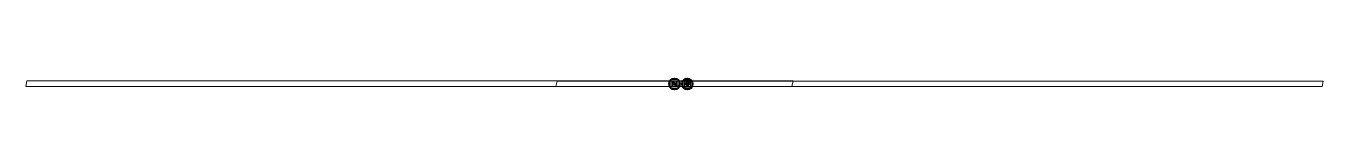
# Model space of a CAD drawing. Header units: inches. Extents: x -2274 to 2242, y -41 to -2.
import ezdxf

# ---------------------------------------------------------------- set-up
doc = ezdxf.new("R2010")
doc.units = ezdxf.units.IN
doc.header["$MEASUREMENT"] = 0
doc.layers.add('Layer 3', color=7, linetype='Continuous')

# ---------------------------------------------------------------- blocks, each defined once
blk = doc.blocks.new('block 2')
at = {"layer": 'Layer 3', "true_color": 0xffffff}
h = blk.add_hatch(color=7, dxfattribs=at)
h.dxf.hatch_style = 2
h.paths.add_polyline_path([(-26.5, -33.8), (-26.3, -34), (-27.1, -35), (-27.3, -34.8)])
h = blk.add_hatch(color=7, dxfattribs=at)
h.dxf.hatch_style = 2
edge = h.paths.add_edge_path()
edge.add_spline(control_points=[(-26.2, -35.7), (-26.2, -35.5), (-26.2, -35.3), (-26.2, -35.2), (-26.2, -35), (-26.2, -34.8), (-26.2, -34.7), (-26.2, -34.7), (-26.7, -35.3), (-26.7, -35.3), (-26.7, -35.3), (-26.9, -35.2), (-26.9, -35.2), (-26.9, -35.2), (-26.1, -34.2), (-26.1, -34.2), (-26.1, -34.2), (-26, -34.3), (-26, -34.3), (-26, -34.4), (-25.9, -34.4), (-25.9, -34.5), (-25.9, -34.6), (-25.9, -34.7), (-25.9, -34.7), (-25.9, -34.8), (-25.9, -34.9), (-25.9, -35), (-25.9, -35.1), (-26, -35.2), (-26, -35.2), (-26, -35.2), (-25.5, -34.7), (-25.5, -34.7), (-25.5, -34.7), (-25.3, -34.8), (-25.3, -34.8), (-25.3, -34.8), (-26, -35.8), (-26, -35.8), (-26, -35.8), (-26.2, -35.7), (-26.2, -35.7)], knot_values=[0, 0, 0, 0, 1, 1, 1, 2, 2, 2, 3, 3, 3, 4, 4, 4, 5, 5, 5, 6, 6, 6, 7, 7, 7, 8, 8, 8, 9, 9, 9, 10, 10, 10, 11, 11, 11, 12, 12, 12, 13, 13, 13, 14, 14, 14, 14], degree=3, periodic=1)
h = blk.add_hatch(color=7, dxfattribs=at)
h.dxf.hatch_style = 2
h.paths.add_polyline_path([(-24.7, -35.2), (-24.5, -35.3), (-25.2, -36.4), (-25.4, -36.2)])
h = blk.add_hatch(color=7, dxfattribs=at)
h.dxf.hatch_style = 2
edge = h.paths.add_edge_path()
edge.add_spline(control_points=[(-24.2, -36.9), (-24.2, -36.8), (-24.2, -36.6), (-24.2, -36.5), (-24.2, -36.3), (-24.2, -36.1), (-24.3, -36), (-24.3, -36), (-24.7, -36.7), (-24.7, -36.7), (-24.7, -36.7), (-24.9, -36.5), (-24.9, -36.5), (-24.9, -36.5), (-24.3, -35.5), (-24.3, -35.5), (-24.3, -35.5), (-24.1, -35.6), (-24.1, -35.6), (-24.1, -35.6), (-24.1, -35.7), (-24.1, -35.8), (-24.1, -35.8), (-24, -35.9), (-24, -36), (-24, -36.1), (-24, -36.2), (-24, -36.3), (-24, -36.3), (-24, -36.4), (-24, -36.5), (-24, -36.5), (-23.6, -35.9), (-23.6, -35.9), (-23.6, -35.9), (-23.4, -36), (-23.4, -36), (-23.4, -36), (-24, -37.1), (-24, -37.1), (-24, -37.1), (-24.2, -36.9), (-24.2, -36.9)], knot_values=[0, 0, 0, 0, 1, 1, 1, 2, 2, 2, 3, 3, 3, 4, 4, 4, 5, 5, 5, 6, 6, 6, 7, 7, 7, 8, 8, 8, 9, 9, 9, 10, 10, 10, 11, 11, 11, 12, 12, 12, 13, 13, 13, 14, 14, 14, 14], degree=3, periodic=1)
h = blk.add_hatch(color=7, dxfattribs=at)
h.dxf.hatch_style = 2
h.paths.add_polyline_path([(-23.7, -37.2), (-23.2, -36.1), (-22.4, -36.5), (-22.5, -36.7), (-23, -36.4), (-23.1, -36.7), (-22.7, -36.9), (-22.8, -37.1), (-23.2, -36.9), (-23.4, -37.3)])
h = blk.add_hatch(color=7, dxfattribs=at)
h.dxf.hatch_style = 2
edge = h.paths.add_edge_path()
edge.add_spline(control_points=[(-21.4, -37.5), (-21.5, -37.6), (-21.5, -37.7), (-21.6, -37.7), (-21.6, -37.8), (-21.7, -37.9), (-21.7, -37.9), (-21.8, -37.9), (-21.9, -37.9), (-22, -37.9), (-22.1, -37.9), (-22.1, -37.9), (-22.2, -37.9), (-22.3, -37.8), (-22.4, -37.8), (-22.4, -37.8), (-22.5, -37.7), (-22.5, -37.6), (-22.6, -37.6), (-22.6, -37.5), (-22.6, -37.4), (-22.6, -37.3), (-22.6, -37.3), (-22.6, -37.2), (-22.6, -37.1), (-22.5, -37), (-22.5, -36.9), (-22.4, -36.8), (-22.3, -36.8), (-22.3, -36.7), (-22.2, -36.7), (-22.1, -36.7), (-22.1, -36.6), (-22, -36.6), (-21.9, -36.6), (-21.8, -36.7), (-21.8, -36.7), (-21.7, -36.7), (-21.6, -36.8), (-21.5, -36.8), (-21.5, -36.9), (-21.4, -36.9), (-21.4, -37), (-21.4, -37.1), (-21.4, -37.1), (-21.4, -37.2), (-21.4, -37.3), (-21.4, -37.4), (-21.4, -37.5)], knot_values=[0, 0, 0, 0, 1, 1, 1, 2, 2, 2, 3, 3, 3, 4, 4, 4, 5, 5, 5, 6, 6, 6, 7, 7, 7, 8, 8, 8, 9, 9, 9, 10, 10, 10, 11, 11, 11, 12, 12, 12, 13, 13, 13, 14, 14, 14, 15, 15, 15, 16, 16, 16, 16], degree=3, periodic=1)
edge = h.paths.add_edge_path()
edge.add_spline(control_points=[(-22.3, -37.2), (-22.3, -37.2), (-22.3, -37.3), (-22.3, -37.3), (-22.3, -37.4), (-22.3, -37.4), (-22.3, -37.5), (-22.3, -37.5), (-22.3, -37.5), (-22.2, -37.6), (-22.2, -37.6), (-22.2, -37.6), (-22.1, -37.7), (-22.1, -37.7), (-22, -37.7), (-22, -37.7), (-21.9, -37.7), (-21.9, -37.7), (-21.9, -37.6), (-21.8, -37.6), (-21.8, -37.6), (-21.8, -37.5), (-21.7, -37.5), (-21.7, -37.5), (-21.7, -37.4), (-21.7, -37.3), (-21.6, -37.3), (-21.6, -37.2), (-21.6, -37.2), (-21.6, -37.1), (-21.7, -37.1), (-21.7, -37.1), (-21.7, -37), (-21.7, -37), (-21.8, -37), (-21.8, -36.9), (-21.8, -36.9), (-21.9, -36.9), (-21.9, -36.9), (-22, -36.9), (-22, -36.9), (-22.1, -36.9), (-22.1, -36.9), (-22.1, -37), (-22.2, -37), (-22.2, -37), (-22.2, -37.1), (-22.3, -37.1), (-22.3, -37.2)], knot_values=[0, 0, 0, 0, 1, 1, 1, 2, 2, 2, 3, 3, 3, 4, 4, 4, 5, 5, 5, 6, 6, 6, 7, 7, 7, 8, 8, 8, 9, 9, 9, 10, 10, 10, 11, 11, 11, 12, 12, 12, 13, 13, 13, 14, 14, 14, 15, 15, 15, 16, 16, 16, 16], degree=3, periodic=1)
h = blk.add_hatch(color=7, dxfattribs=at)
h.dxf.hatch_style = 2
edge = h.paths.add_edge_path()
edge.add_spline(control_points=[(-20.7, -37.1), (-20.5, -37.1), (-20.4, -37.2), (-20.3, -37.3), (-20.2, -37.4), (-20.2, -37.5), (-20.2, -37.6), (-20.3, -37.7), (-20.3, -37.8), (-20.4, -37.8), (-20.4, -37.8), (-20.5, -37.9), (-20.6, -37.9), (-20.5, -37.9), (-20.5, -38), (-20.5, -38), (-20.5, -38), (-20.5, -38.1), (-20.5, -38.1), (-20.5, -38.2), (-20.4, -38.2), (-20.4, -38.3), (-20.4, -38.3), (-20.4, -38.4), (-20.4, -38.4), (-20.4, -38.4), (-20.7, -38.4), (-20.7, -38.4), (-20.7, -38.3), (-20.7, -38.3), (-20.7, -38.2), (-20.7, -38.2), (-20.8, -38.1), (-20.8, -38.1), (-20.8, -38), (-20.8, -38), (-20.8, -38), (-20.8, -37.9), (-20.8, -37.9), (-20.8, -37.8), (-20.8, -37.8), (-21, -37.8), (-21, -37.8), (-21, -37.8), (-21.1, -38.2), (-21.1, -38.2), (-21.1, -38.2), (-21.4, -38.2), (-21.4, -38.2), (-21.4, -38.2), (-21, -37), (-21, -37), (-21, -37), (-20.9, -37), (-20.8, -37), (-20.8, -37), (-20.7, -37.1), (-20.7, -37.1)], knot_values=[0, 0, 0, 0, 1, 1, 1, 2, 2, 2, 3, 3, 3, 4, 4, 4, 5, 5, 5, 6, 6, 6, 7, 7, 7, 8, 8, 8, 9, 9, 9, 10, 10, 10, 11, 11, 11, 12, 12, 12, 13, 13, 13, 14, 14, 14, 15, 15, 15, 16, 16, 16, 17, 17, 17, 18, 18, 18, 19, 19, 19, 19], degree=3, periodic=1)
edge = h.paths.add_edge_path()
edge.add_spline(control_points=[(-20.7, -37.3), (-20.7, -37.3), (-20.8, -37.3), (-20.8, -37.3), (-20.8, -37.3), (-20.8, -37.3), (-20.8, -37.3), (-20.8, -37.3), (-20.9, -37.6), (-20.9, -37.6), (-20.9, -37.6), (-20.8, -37.6), (-20.8, -37.6), (-20.7, -37.7), (-20.7, -37.7), (-20.6, -37.6), (-20.6, -37.6), (-20.5, -37.6), (-20.5, -37.5), (-20.5, -37.5), (-20.5, -37.4), (-20.5, -37.4), (-20.6, -37.4), (-20.6, -37.3), (-20.7, -37.3)], knot_values=[0, 0, 0, 0, 1, 1, 1, 2, 2, 2, 3, 3, 3, 4, 4, 4, 5, 5, 5, 6, 6, 6, 7, 7, 7, 8, 8, 8, 8], degree=3, periodic=1)
h = blk.add_hatch(color=7, dxfattribs=at)
h.dxf.hatch_style = 2
edge = h.paths.add_edge_path()
edge.add_spline(control_points=[(-19.6, -37.4), (-19.6, -37.4), (-19.6, -37.5), (-19.6, -37.5), (-19.6, -37.6), (-19.5, -37.7), (-19.5, -37.7), (-19.5, -37.8), (-19.5, -37.9), (-19.5, -37.9), (-19.5, -38), (-19.4, -38.1), (-19.4, -38.2), (-19.4, -38.1), (-19.4, -38), (-19.3, -38), (-19.3, -37.9), (-19.2, -37.9), (-19.2, -37.8), (-19.1, -37.7), (-19.1, -37.7), (-19.1, -37.6), (-19, -37.6), (-19, -37.5), (-19, -37.5), (-19, -37.5), (-18.7, -37.6), (-18.7, -37.6), (-18.7, -37.6), (-18.7, -37.7), (-18.7, -37.8), (-18.8, -37.9), (-18.8, -38), (-18.8, -38.1), (-18.8, -38.3), (-18.8, -38.4), (-18.8, -38.5), (-18.8, -38.6), (-18.9, -38.7), (-18.9, -38.8), (-18.9, -38.8), (-19.1, -38.7), (-19.1, -38.7), (-19.1, -38.6), (-19.1, -38.5), (-19.1, -38.3), (-19, -38.2), (-19, -38.1), (-19, -37.9), (-19, -38), (-19.1, -38), (-19.1, -38.1), (-19.1, -38.1), (-19.2, -38.2), (-19.2, -38.2), (-19.3, -38.3), (-19.3, -38.3), (-19.3, -38.4), (-19.4, -38.4), (-19.4, -38.5), (-19.4, -38.5), (-19.4, -38.5), (-19.6, -38.5), (-19.6, -38.5), (-19.6, -38.4), (-19.6, -38.4), (-19.6, -38.3), (-19.6, -38.3), (-19.7, -38.2), (-19.7, -38.1), (-19.7, -38.1), (-19.7, -38), (-19.7, -37.9), (-19.7, -37.9), (-19.7, -37.8), (-19.7, -37.8), (-19.8, -37.9), (-19.8, -38), (-19.9, -38.2), (-19.9, -38.3), (-19.9, -38.4), (-20, -38.6), (-20, -38.6), (-20.2, -38.5), (-20.2, -38.5), (-20.2, -38.4), (-20.2, -38.3), (-20.1, -38.2), (-20.1, -38.1), (-20.1, -38), (-20, -37.9), (-20, -37.8), (-20, -37.7), (-20, -37.6), (-19.9, -37.5), (-19.9, -37.4), (-19.9, -37.3), (-19.9, -37.3), (-19.6, -37.4), (-19.6, -37.4)], knot_values=[0, 0, 0, 0, 1, 1, 1, 2, 2, 2, 3, 3, 3, 4, 4, 4, 5, 5, 5, 6, 6, 6, 7, 7, 7, 8, 8, 8, 9, 9, 9, 10, 10, 10, 11, 11, 11, 12, 12, 12, 13, 13, 13, 14, 14, 14, 15, 15, 15, 16, 16, 16, 17, 17, 17, 18, 18, 18, 19, 19, 19, 20, 20, 20, 21, 21, 21, 22, 22, 22, 23, 23, 23, 24, 24, 24, 25, 25, 25, 26, 26, 26, 27, 27, 27, 28, 28, 28, 29, 29, 29, 30, 30, 30, 31, 31, 31, 32, 32, 32, 33, 33, 33, 33], degree=3, periodic=1)
h = blk.add_hatch(color=7, dxfattribs=at)
h.dxf.hatch_style = 2
edge = h.paths.add_edge_path()
edge.add_spline(control_points=[(-17.7, -38.9), (-17.8, -38.9), (-17.8, -38.8), (-17.8, -38.8), (-17.8, -38.7), (-17.8, -38.7), (-17.8, -38.6), (-17.8, -38.6), (-18.3, -38.6), (-18.3, -38.6), (-18.3, -38.6), (-18.3, -38.7), (-18.3, -38.7), (-18.4, -38.8), (-18.4, -38.8), (-18.4, -38.8), (-18.4, -38.8), (-18.7, -38.8), (-18.7, -38.8), (-18.6, -38.7), (-18.6, -38.6), (-18.5, -38.5), (-18.5, -38.4), (-18.4, -38.3), (-18.4, -38.2), (-18.3, -38.1), (-18.3, -38), (-18.2, -37.9), (-18.2, -37.8), (-18.1, -37.7), (-18.1, -37.7), (-18.1, -37.7), (-17.8, -37.7), (-17.8, -37.7), (-17.8, -37.8), (-17.7, -37.9), (-17.7, -38), (-17.7, -38), (-17.7, -38.1), (-17.6, -38.2), (-17.6, -38.4), (-17.6, -38.5), (-17.5, -38.6), (-17.5, -38.7), (-17.5, -38.8), (-17.5, -39), (-17.5, -39), (-17.7, -38.9), (-17.7, -38.9)], knot_values=[0, 0, 0, 0, 1, 1, 1, 2, 2, 2, 3, 3, 3, 4, 4, 4, 5, 5, 5, 6, 6, 6, 7, 7, 7, 8, 8, 8, 9, 9, 9, 10, 10, 10, 11, 11, 11, 12, 12, 12, 13, 13, 13, 14, 14, 14, 15, 15, 15, 16, 16, 16, 16], degree=3, periodic=1)
edge = h.paths.add_edge_path()
edge.add_spline(control_points=[(-18, -37.9), (-18, -38), (-18, -38), (-18, -38), (-18, -38), (-18, -38.1), (-18.1, -38.1), (-18.1, -38.1), (-18.1, -38.2), (-18.1, -38.2), (-18.1, -38.3), (-18.2, -38.3), (-18.2, -38.4), (-18.2, -38.4), (-17.8, -38.4), (-17.8, -38.4), (-17.9, -38.4), (-17.9, -38.3), (-17.9, -38.3), (-17.9, -38.2), (-17.9, -38.2), (-17.9, -38.1), (-17.9, -38.1), (-17.9, -38), (-17.9, -38), (-18, -38), (-18, -38), (-18, -37.9)], knot_values=[0, 0, 0, 0, 1, 1, 1, 2, 2, 2, 3, 3, 3, 4, 4, 4, 5, 5, 5, 6, 6, 6, 7, 7, 7, 8, 8, 8, 9, 9, 9, 9], degree=3, periodic=1)
h = blk.add_hatch(color=7, dxfattribs=at)
h.dxf.hatch_style = 2
h.paths.add_polyline_path([(-16.4, -37.8), (-16.4, -38), (-16.8, -38), (-16.9, -39), (-17.1, -39), (-17.1, -38), (-17.4, -38), (-17.4, -37.7)])
h = blk.add_hatch(color=7, dxfattribs=at)
h.dxf.hatch_style = 2
h.paths.add_polyline_path([(-16.3, -37.8), (-16, -37.8), (-16, -39), (-16.3, -39)])
h = blk.add_hatch(color=7, dxfattribs=at)
h.dxf.hatch_style = 2
edge = h.paths.add_edge_path()
edge.add_spline(control_points=[(-14.5, -38.3), (-14.5, -38.4), (-14.5, -38.5), (-14.6, -38.6), (-14.6, -38.7), (-14.6, -38.8), (-14.7, -38.8), (-14.7, -38.9), (-14.8, -38.9), (-14.9, -39), (-15, -39), (-15, -39), (-15.1, -39), (-15.2, -39), (-15.3, -39), (-15.4, -39), (-15.4, -39), (-15.5, -38.9), (-15.6, -38.9), (-15.6, -38.8), (-15.7, -38.8), (-15.7, -38.7), (-15.7, -38.6), (-15.8, -38.5), (-15.8, -38.4), (-15.8, -38.3), (-15.8, -38.2), (-15.7, -38.1), (-15.7, -38), (-15.7, -38), (-15.6, -37.9), (-15.5, -37.9), (-15.5, -37.8), (-15.4, -37.8), (-15.3, -37.8), (-15.3, -37.7), (-15.2, -37.7), (-15.1, -37.7), (-15, -37.7), (-14.9, -37.8), (-14.9, -37.8), (-14.8, -37.8), (-14.7, -37.9), (-14.7, -37.9), (-14.6, -38), (-14.6, -38.1), (-14.6, -38.1), (-14.5, -38.2), (-14.5, -38.3)], knot_values=[0, 0, 0, 0, 1, 1, 1, 2, 2, 2, 3, 3, 3, 4, 4, 4, 5, 5, 5, 6, 6, 6, 7, 7, 7, 8, 8, 8, 9, 9, 9, 10, 10, 10, 11, 11, 11, 12, 12, 12, 13, 13, 13, 14, 14, 14, 15, 15, 15, 16, 16, 16, 16], degree=3, periodic=1)
edge = h.paths.add_edge_path()
edge.add_spline(control_points=[(-15.5, -38.4), (-15.5, -38.4), (-15.5, -38.5), (-15.4, -38.5), (-15.4, -38.6), (-15.4, -38.6), (-15.4, -38.7), (-15.3, -38.7), (-15.3, -38.7), (-15.3, -38.7), (-15.2, -38.8), (-15.2, -38.8), (-15.1, -38.8), (-15.1, -38.8), (-15, -38.8), (-15, -38.7), (-15, -38.7), (-14.9, -38.7), (-14.9, -38.6), (-14.9, -38.6), (-14.9, -38.6), (-14.8, -38.5), (-14.8, -38.5), (-14.8, -38.4), (-14.8, -38.4), (-14.8, -38.3), (-14.8, -38.2), (-14.9, -38.2), (-14.9, -38.1), (-14.9, -38.1), (-14.9, -38.1), (-15, -38), (-15, -38), (-15, -38), (-15.1, -38), (-15.1, -38), (-15.2, -38), (-15.2, -38), (-15.3, -38), (-15.3, -38), (-15.3, -38), (-15.4, -38.1), (-15.4, -38.1), (-15.4, -38.1), (-15.4, -38.2), (-15.5, -38.2), (-15.5, -38.3), (-15.5, -38.3), (-15.5, -38.4)], knot_values=[0, 0, 0, 0, 1, 1, 1, 2, 2, 2, 3, 3, 3, 4, 4, 4, 5, 5, 5, 6, 6, 6, 7, 7, 7, 8, 8, 8, 9, 9, 9, 10, 10, 10, 11, 11, 11, 12, 12, 12, 13, 13, 13, 14, 14, 14, 15, 15, 15, 16, 16, 16, 16], degree=3, periodic=1)
h = blk.add_hatch(color=7, dxfattribs=at)
h.dxf.hatch_style = 2
edge = h.paths.add_edge_path()
edge.add_spline(control_points=[(-13.4, -38.8), (-13.5, -38.7), (-13.6, -38.6), (-13.7, -38.4), (-13.8, -38.3), (-13.9, -38.2), (-14.1, -38.1), (-14.1, -38.1), (-14, -38.9), (-14, -38.9), (-14, -38.9), (-14.2, -38.9), (-14.2, -38.9), (-14.2, -38.9), (-14.4, -37.7), (-14.4, -37.7), (-14.4, -37.7), (-14.2, -37.7), (-14.2, -37.7), (-14.1, -37.7), (-14.1, -37.8), (-14, -37.8), (-14, -37.9), (-13.9, -37.9), (-13.9, -38), (-13.8, -38), (-13.7, -38.1), (-13.7, -38.1), (-13.6, -38.2), (-13.6, -38.3), (-13.5, -38.3), (-13.5, -38.3), (-13.6, -37.6), (-13.6, -37.6), (-13.6, -37.6), (-13.3, -37.6), (-13.3, -37.6), (-13.3, -37.6), (-13.2, -38.8), (-13.2, -38.8), (-13.2, -38.8), (-13.4, -38.8), (-13.4, -38.8)], knot_values=[0, 0, 0, 0, 1, 1, 1, 2, 2, 2, 3, 3, 3, 4, 4, 4, 5, 5, 5, 6, 6, 6, 7, 7, 7, 8, 8, 8, 9, 9, 9, 10, 10, 10, 11, 11, 11, 12, 12, 12, 13, 13, 13, 14, 14, 14, 14], degree=3, periodic=1)
h = blk.add_hatch(color=7, dxfattribs=at)
h.dxf.hatch_style = 2
edge = h.paths.add_edge_path()
edge.add_spline(control_points=[(-11.9, -37.4), (-11.8, -37.4), (-11.8, -37.5), (-11.8, -37.5), (-11.8, -37.6), (-11.7, -37.6), (-11.7, -37.7), (-11.7, -37.8), (-11.6, -37.8), (-11.6, -37.9), (-11.6, -37.9), (-11.5, -38), (-11.5, -38), (-11.5, -38), (-11.5, -37.9), (-11.5, -37.8), (-11.5, -37.8), (-11.5, -37.7), (-11.5, -37.6), (-11.5, -37.5), (-11.5, -37.5), (-11.5, -37.4), (-11.5, -37.3), (-11.5, -37.2), (-11.5, -37.2), (-11.5, -37.2), (-11.3, -37.1), (-11.3, -37.1), (-11.2, -37.3), (-11.2, -37.5), (-11.2, -37.7), (-11.2, -38), (-11.2, -38.2), (-11.3, -38.4), (-11.3, -38.4), (-11.5, -38.4), (-11.5, -38.4), (-11.6, -38.3), (-11.6, -38.2), (-11.7, -38.1), (-11.8, -38), (-11.8, -37.9), (-11.9, -37.8), (-11.9, -37.9), (-11.9, -38), (-11.9, -38.2), (-11.9, -38.3), (-11.9, -38.4), (-12, -38.5), (-12, -38.5), (-12.2, -38.6), (-12.2, -38.6), (-12.3, -38.4), (-12.4, -38.2), (-12.5, -38.1), (-12.6, -37.9), (-12.7, -37.7), (-12.8, -37.5), (-12.8, -37.5), (-12.5, -37.4), (-12.5, -37.4), (-12.5, -37.5), (-12.5, -37.5), (-12.4, -37.6), (-12.4, -37.7), (-12.4, -37.8), (-12.3, -37.8), (-12.3, -37.9), (-12.3, -38), (-12.2, -38), (-12.2, -38.1), (-12.2, -38.1), (-12.1, -38.2), (-12.1, -38.1), (-12.1, -38.1), (-12.1, -38), (-12.1, -37.9), (-12.1, -37.9), (-12.1, -37.8), (-12.1, -37.7), (-12.1, -37.7), (-12.1, -37.6), (-12.1, -37.5), (-12.1, -37.5), (-12.1, -37.4), (-12.1, -37.4), (-11.9, -37.4), (-11.9, -37.4)], knot_values=[0, 0, 0, 0, 1, 1, 1, 2, 2, 2, 3, 3, 3, 4, 4, 4, 5, 5, 5, 6, 6, 6, 7, 7, 7, 8, 8, 8, 9, 9, 9, 10, 10, 10, 11, 11, 11, 12, 12, 12, 13, 13, 13, 14, 14, 14, 15, 15, 15, 16, 16, 16, 17, 17, 17, 18, 18, 18, 19, 19, 19, 20, 20, 20, 21, 21, 21, 22, 22, 22, 23, 23, 23, 24, 24, 24, 25, 25, 25, 26, 26, 26, 27, 27, 27, 28, 28, 28, 29, 29, 29, 29], degree=3, periodic=1)
h = blk.add_hatch(color=7, dxfattribs=at)
h.dxf.hatch_style = 2
h.paths.add_polyline_path([(-10.7, -38.2), (-11.1, -37), (-10.3, -36.8), (-10.3, -37), (-10.8, -37.2), (-10.7, -37.4), (-10.3, -37.2), (-10.2, -37.5), (-10.6, -37.6), (-10.5, -37.9), (-10, -37.7), (-9.9, -37.9)])
h = blk.add_hatch(color=7, dxfattribs=at)
h.dxf.hatch_style = 2
h.paths.add_polyline_path([(-8.9, -36.2), (-8.9, -36.4), (-9.2, -36.5), (-8.8, -37.4), (-9, -37.6), (-9.4, -36.7), (-9.8, -36.8), (-9.9, -36.6)])
h = blk.add_hatch(color=7, dxfattribs=at)
h.dxf.hatch_style = 2
edge = h.paths.add_edge_path()
edge.add_spline(control_points=[(-8.5, -35.9), (-8.3, -35.8), (-8.2, -35.8), (-8.1, -35.8), (-8, -35.8), (-7.9, -35.9), (-7.8, -36), (-7.8, -36.1), (-7.8, -36.2), (-7.8, -36.2), (-7.8, -36.3), (-7.8, -36.4), (-7.9, -36.4), (-7.8, -36.4), (-7.8, -36.5), (-7.7, -36.5), (-7.7, -36.5), (-7.7, -36.5), (-7.6, -36.5), (-7.6, -36.6), (-7.5, -36.6), (-7.5, -36.6), (-7.4, -36.7), (-7.4, -36.7), (-7.4, -36.7), (-7.4, -36.7), (-7.6, -36.9), (-7.6, -36.9), (-7.7, -36.8), (-7.7, -36.8), (-7.7, -36.8), (-7.8, -36.8), (-7.8, -36.7), (-7.9, -36.7), (-7.9, -36.7), (-7.9, -36.7), (-8, -36.7), (-8, -36.6), (-8.1, -36.6), (-8.1, -36.6), (-8.1, -36.6), (-8.2, -36.7), (-8.2, -36.7), (-8.2, -36.7), (-8, -37.1), (-8, -37.1), (-8, -37.1), (-8.2, -37.2), (-8.2, -37.2), (-8.2, -37.2), (-8.8, -36.1), (-8.8, -36.1), (-8.8, -36.1), (-8.7, -36.1), (-8.7, -36), (-8.6, -36), (-8.6, -36), (-8.5, -35.9)], knot_values=[0, 0, 0, 0, 1, 1, 1, 2, 2, 2, 3, 3, 3, 4, 4, 4, 5, 5, 5, 6, 6, 6, 7, 7, 7, 8, 8, 8, 9, 9, 9, 10, 10, 10, 11, 11, 11, 12, 12, 12, 13, 13, 13, 14, 14, 14, 15, 15, 15, 16, 16, 16, 17, 17, 17, 18, 18, 18, 19, 19, 19, 19], degree=3, periodic=1)
edge = h.paths.add_edge_path()
edge.add_spline(control_points=[(-8.4, -36.1), (-8.4, -36.1), (-8.4, -36.1), (-8.4, -36.2), (-8.4, -36.2), (-8.5, -36.2), (-8.5, -36.2), (-8.5, -36.2), (-8.3, -36.5), (-8.3, -36.5), (-8.3, -36.5), (-8.2, -36.4), (-8.2, -36.4), (-8.2, -36.4), (-8.1, -36.3), (-8.1, -36.3), (-8, -36.3), (-8, -36.2), (-8.1, -36.1), (-8.1, -36.1), (-8.1, -36.1), (-8.2, -36.1), (-8.2, -36.1), (-8.3, -36.1), (-8.4, -36.1)], knot_values=[0, 0, 0, 0, 1, 1, 1, 2, 2, 2, 3, 3, 3, 4, 4, 4, 5, 5, 5, 6, 6, 6, 7, 7, 7, 8, 8, 8, 8], degree=3, periodic=1)
h = blk.add_hatch(color=7, dxfattribs=at)
h.dxf.hatch_style = 2
edge = h.paths.add_edge_path()
edge.add_spline(control_points=[(-6.8, -36.4), (-6.8, -36.4), (-6.9, -36.5), (-7, -36.5), (-7, -36.5), (-7.1, -36.5), (-7.2, -36.5), (-7.2, -36.4), (-7.3, -36.4), (-7.3, -36.4), (-7.4, -36.3), (-7.4, -36.3), (-7.4, -36.2), (-7.4, -36.2), (-7.8, -35.6), (-7.8, -35.6), (-7.8, -35.6), (-7.6, -35.4), (-7.6, -35.4), (-7.6, -35.4), (-7.2, -36.1), (-7.2, -36.1), (-7.2, -36.1), (-7.2, -36.1), (-7.1, -36.2), (-7.1, -36.2), (-7.1, -36.2), (-7.1, -36.2), (-7, -36.2), (-7, -36.2), (-7, -36.2), (-6.9, -36.2), (-6.9, -36.2), (-6.9, -36.2), (-6.8, -36.1), (-6.8, -36.1), (-6.8, -36), (-6.8, -36), (-6.8, -35.9), (-6.8, -35.8), (-6.8, -35.8), (-7.2, -35.2), (-7.2, -35.2), (-7.2, -35.2), (-7, -35.1), (-7, -35.1), (-7, -35.1), (-6.6, -35.7), (-6.6, -35.7), (-6.6, -35.8), (-6.5, -35.8), (-6.5, -35.9), (-6.5, -35.9), (-6.5, -36), (-6.5, -36.1), (-6.5, -36.1), (-6.5, -36.2), (-6.6, -36.2), (-6.6, -36.3), (-6.7, -36.3), (-6.8, -36.4)], knot_values=[0, 0, 0, 0, 1, 1, 1, 2, 2, 2, 3, 3, 3, 4, 4, 4, 5, 5, 5, 6, 6, 6, 7, 7, 7, 8, 8, 8, 9, 9, 9, 10, 10, 10, 11, 11, 11, 12, 12, 12, 13, 13, 13, 14, 14, 14, 15, 15, 15, 16, 16, 16, 17, 17, 17, 18, 18, 18, 19, 19, 19, 20, 20, 20, 20], degree=3, periodic=1)
h = blk.add_hatch(color=7, dxfattribs=at)
h.dxf.hatch_style = 2
edge = h.paths.add_edge_path()
edge.add_spline(control_points=[(-5.9, -35.5), (-5.9, -35.5), (-5.9, -35.5), (-5.9, -35.5), (-5.9, -35.5), (-5.8, -35.4), (-5.8, -35.4), (-5.8, -35.4), (-5.8, -35.4), (-5.8, -35.4), (-5.8, -35.4), (-5.8, -35.3), (-5.9, -35.3), (-5.9, -35.3), (-5.9, -35.3), (-6, -35.3), (-6, -35.3), (-6.1, -35.3), (-6.2, -35.3), (-6.2, -35.3), (-6.3, -35.3), (-6.3, -35.4), (-6.3, -35.4), (-6.4, -35.4), (-6.4, -35.4), (-6.5, -35.4), (-6.5, -35.3), (-6.5, -35.3), (-6.6, -35.3), (-6.6, -35.3), (-6.7, -35.2), (-6.7, -35.2), (-6.7, -35.1), (-6.7, -35.1), (-6.7, -35), (-6.7, -35), (-6.7, -34.9), (-6.7, -34.9), (-6.7, -34.8), (-6.6, -34.8), (-6.6, -34.8), (-6.6, -34.7), (-6.5, -34.7), (-6.4, -34.6), (-6.4, -34.6), (-6.3, -34.6), (-6.3, -34.5), (-6.2, -34.5), (-6.2, -34.5), (-6.2, -34.5), (-6.1, -34.7), (-6.1, -34.7), (-6.1, -34.8), (-6.2, -34.8), (-6.2, -34.8), (-6.3, -34.8), (-6.3, -34.8), (-6.4, -34.8), (-6.4, -34.9), (-6.4, -34.9), (-6.5, -35), (-6.5, -35), (-6.5, -35), (-6.4, -35), (-6.4, -35.1), (-6.4, -35.1), (-6.4, -35.1), (-6.4, -35.1), (-6.4, -35.1), (-6.3, -35.1), (-6.3, -35.1), (-6.3, -35.1), (-6.3, -35.1), (-6.2, -35.1), (-6.2, -35.1), (-6.2, -35.1), (-6.1, -35), (-6, -35), (-6, -35), (-5.9, -35), (-5.9, -35), (-5.9, -35), (-5.8, -35), (-5.8, -35), (-5.7, -35.1), (-5.7, -35.1), (-5.7, -35.1), (-5.6, -35.2), (-5.6, -35.3), (-5.5, -35.3), (-5.6, -35.4), (-5.6, -35.5), (-5.7, -35.6), (-5.8, -35.7), (-5.9, -35.8), (-5.9, -35.8), (-5.9, -35.8), (-6, -35.8), (-6, -35.8), (-6, -35.9), (-6.1, -35.9), (-6.1, -35.9), (-6.1, -35.9), (-6.2, -35.9), (-6.2, -35.9), (-6.2, -35.9), (-6.2, -35.9), (-6.3, -35.7), (-6.3, -35.7), (-6.2, -35.7), (-6.2, -35.7), (-6.1, -35.6), (-6.1, -35.6), (-6, -35.6), (-5.9, -35.5)], knot_values=[0, 0, 0, 0, 1, 1, 1, 2, 2, 2, 3, 3, 3, 4, 4, 4, 5, 5, 5, 6, 6, 6, 7, 7, 7, 8, 8, 8, 9, 9, 9, 10, 10, 10, 11, 11, 11, 12, 12, 12, 13, 13, 13, 14, 14, 14, 15, 15, 15, 16, 16, 16, 17, 17, 17, 18, 18, 18, 19, 19, 19, 20, 20, 20, 21, 21, 21, 22, 22, 22, 23, 23, 23, 24, 24, 24, 25, 25, 25, 26, 26, 26, 27, 27, 27, 28, 28, 28, 29, 29, 29, 30, 30, 30, 31, 31, 31, 32, 32, 32, 33, 33, 33, 34, 34, 34, 35, 35, 35, 36, 36, 36, 37, 37, 37, 38, 38, 38, 38], degree=3, periodic=1)
h = blk.add_hatch(color=7, dxfattribs=at)
h.dxf.hatch_style = 2
h.paths.add_polyline_path([(-5.3, -33.8), (-5.2, -34), (-5.5, -34.2), (-4.8, -34.9), (-5.1, -35.1), (-5.7, -34.4), (-6, -34.6), (-6.1, -34.4)])
at = {"layer": 'Layer 3', "lineweight": 0}
for points in [[(-26.5, -33.8), (-26.3, -34), (-27.1, -35), (-27.3, -34.8), (-26.5, -33.8)], [(-24.7, -35.2), (-24.5, -35.3), (-25.2, -36.4), (-25.4, -36.2), (-24.7, -35.2)], [(-23.7, -37.2), (-23.2, -36.1), (-22.4, -36.5), (-22.5, -36.7), (-23, -36.4), (-23.1, -36.7), (-22.7, -36.9), (-22.8, -37.1), (-23.2, -36.9), (-23.4, -37.3), (-23.7, -37.2)], [(-16.4, -37.8), (-16.4, -38), (-16.8, -38), (-16.9, -39), (-17.1, -39), (-17.1, -38), (-17.4, -38), (-17.4, -37.7), (-16.4, -37.8)], [(-16.3, -37.8), (-16, -37.8), (-16, -39), (-16.3, -39), (-16.3, -37.8)], [(-10.7, -38.2), (-11.1, -37), (-10.3, -36.8), (-10.3, -37), (-10.8, -37.2), (-10.7, -37.4), (-10.3, -37.2), (-10.2, -37.5), (-10.6, -37.6), (-10.5, -37.9), (-10, -37.7), (-9.9, -37.9), (-10.7, -38.2)], [(-8.9, -36.2), (-8.9, -36.4), (-9.2, -36.5), (-8.8, -37.4), (-9, -37.6), (-9.4, -36.7), (-9.8, -36.8), (-9.9, -36.6), (-8.9, -36.2)], [(-5.3, -33.8), (-5.2, -34), (-5.5, -34.2), (-4.8, -34.9), (-5.1, -35.1), (-5.7, -34.4), (-6, -34.6), (-6.1, -34.4), (-5.3, -33.8)]]:
    blk.add_lwpolyline(points, dxfattribs=at)
for points, knots in [([(-26.2, -35.7), (-26.2, -35.5), (-26.2, -35.3), (-26.2, -35.2), (-26.2, -35), (-26.2, -34.8), (-26.2, -34.7), (-26.2, -34.7), (-26.7, -35.3), (-26.7, -35.3), (-26.7, -35.3), (-26.9, -35.2), (-26.9, -35.2), (-26.9, -35.2), (-26.1, -34.2), (-26.1, -34.2), (-26.1, -34.2), (-26, -34.3), (-26, -34.3), (-26, -34.4), (-25.9, -34.4), (-25.9, -34.5), (-25.9, -34.6), (-25.9, -34.7), (-25.9, -34.7), (-25.9, -34.8), (-25.9, -34.9), (-25.9, -35), (-25.9, -35.1), (-26, -35.2), (-26, -35.2), (-26, -35.2), (-25.5, -34.7), (-25.5, -34.7), (-25.5, -34.7), (-25.3, -34.8), (-25.3, -34.8), (-25.3, -34.8), (-26, -35.8), (-26, -35.8), (-26, -35.8), (-26.2, -35.7), (-26.2, -35.7)], [0, 0, 0, 0, 1, 1, 1, 2, 2, 2, 3, 3, 3, 4, 4, 4, 5, 5, 5, 6, 6, 6, 7, 7, 7, 8, 8, 8, 9, 9, 9, 10, 10, 10, 11, 11, 11, 12, 12, 12, 13, 13, 13, 14, 14, 14, 14]), ([(-24.2, -36.9), (-24.2, -36.8), (-24.2, -36.6), (-24.2, -36.5), (-24.2, -36.3), (-24.2, -36.1), (-24.3, -36), (-24.3, -36), (-24.7, -36.7), (-24.7, -36.7), (-24.7, -36.7), (-24.9, -36.5), (-24.9, -36.5), (-24.9, -36.5), (-24.3, -35.5), (-24.3, -35.5), (-24.3, -35.5), (-24.1, -35.6), (-24.1, -35.6), (-24.1, -35.6), (-24.1, -35.7), (-24.1, -35.8), (-24.1, -35.8), (-24, -35.9), (-24, -36), (-24, -36.1), (-24, -36.2), (-24, -36.3), (-24, -36.3), (-24, -36.4), (-24, -36.5), (-24, -36.5), (-23.6, -35.9), (-23.6, -35.9), (-23.6, -35.9), (-23.4, -36), (-23.4, -36), (-23.4, -36), (-24, -37.1), (-24, -37.1), (-24, -37.1), (-24.2, -36.9), (-24.2, -36.9)], [0, 0, 0, 0, 1, 1, 1, 2, 2, 2, 3, 3, 3, 4, 4, 4, 5, 5, 5, 6, 6, 6, 7, 7, 7, 8, 8, 8, 9, 9, 9, 10, 10, 10, 11, 11, 11, 12, 12, 12, 13, 13, 13, 14, 14, 14, 14]), ([(-21.4, -37.5), (-21.5, -37.6), (-21.5, -37.7), (-21.6, -37.7), (-21.6, -37.8), (-21.7, -37.9), (-21.7, -37.9), (-21.8, -37.9), (-21.9, -37.9), (-22, -37.9), (-22.1, -37.9), (-22.1, -37.9), (-22.2, -37.9), (-22.3, -37.8), (-22.4, -37.8), (-22.4, -37.8), (-22.5, -37.7), (-22.5, -37.6), (-22.6, -37.6), (-22.6, -37.5), (-22.6, -37.4), (-22.6, -37.3), (-22.6, -37.3), (-22.6, -37.2), (-22.6, -37.1), (-22.5, -37), (-22.5, -36.9), (-22.4, -36.8), (-22.3, -36.8), (-22.3, -36.7), (-22.2, -36.7), (-22.1, -36.7), (-22.1, -36.6), (-22, -36.6), (-21.9, -36.6), (-21.8, -36.7), (-21.8, -36.7), (-21.7, -36.7), (-21.6, -36.8), (-21.5, -36.8), (-21.5, -36.9), (-21.4, -36.9), (-21.4, -37), (-21.4, -37.1), (-21.4, -37.1), (-21.4, -37.2), (-21.4, -37.3), (-21.4, -37.4), (-21.4, -37.5)], [0, 0, 0, 0, 1, 1, 1, 2, 2, 2, 3, 3, 3, 4, 4, 4, 5, 5, 5, 6, 6, 6, 7, 7, 7, 8, 8, 8, 9, 9, 9, 10, 10, 10, 11, 11, 11, 12, 12, 12, 13, 13, 13, 14, 14, 14, 15, 15, 15, 16, 16, 16, 16]), ([(-22.3, -37.2), (-22.3, -37.2), (-22.3, -37.3), (-22.3, -37.3), (-22.3, -37.4), (-22.3, -37.4), (-22.3, -37.5), (-22.3, -37.5), (-22.3, -37.5), (-22.2, -37.6), (-22.2, -37.6), (-22.2, -37.6), (-22.1, -37.7), (-22.1, -37.7), (-22, -37.7), (-22, -37.7), (-21.9, -37.7), (-21.9, -37.7), (-21.9, -37.6), (-21.8, -37.6), (-21.8, -37.6), (-21.8, -37.5), (-21.7, -37.5), (-21.7, -37.5), (-21.7, -37.4), (-21.7, -37.3), (-21.6, -37.3), (-21.6, -37.2), (-21.6, -37.2), (-21.6, -37.1), (-21.7, -37.1), (-21.7, -37.1), (-21.7, -37), (-21.7, -37), (-21.8, -37), (-21.8, -36.9), (-21.8, -36.9), (-21.9, -36.9), (-21.9, -36.9), (-22, -36.9), (-22, -36.9), (-22.1, -36.9), (-22.1, -36.9), (-22.1, -37), (-22.2, -37), (-22.2, -37), (-22.2, -37.1), (-22.3, -37.1), (-22.3, -37.2)], [0, 0, 0, 0, 1, 1, 1, 2, 2, 2, 3, 3, 3, 4, 4, 4, 5, 5, 5, 6, 6, 6, 7, 7, 7, 8, 8, 8, 9, 9, 9, 10, 10, 10, 11, 11, 11, 12, 12, 12, 13, 13, 13, 14, 14, 14, 15, 15, 15, 16, 16, 16, 16]), ([(-20.7, -37.1), (-20.5, -37.1), (-20.4, -37.2), (-20.3, -37.3), (-20.2, -37.4), (-20.2, -37.5), (-20.2, -37.6), (-20.3, -37.7), (-20.3, -37.8), (-20.4, -37.8), (-20.4, -37.8), (-20.5, -37.9), (-20.6, -37.9), (-20.5, -37.9), (-20.5, -38), (-20.5, -38), (-20.5, -38), (-20.5, -38.1), (-20.5, -38.1), (-20.5, -38.2), (-20.4, -38.2), (-20.4, -38.3), (-20.4, -38.3), (-20.4, -38.4), (-20.4, -38.4), (-20.4, -38.4), (-20.7, -38.4), (-20.7, -38.4), (-20.7, -38.3), (-20.7, -38.3), (-20.7, -38.2), (-20.7, -38.2), (-20.8, -38.1), (-20.8, -38.1), (-20.8, -38), (-20.8, -38), (-20.8, -38), (-20.8, -37.9), (-20.8, -37.9), (-20.8, -37.8), (-20.8, -37.8), (-21, -37.8), (-21, -37.8), (-21, -37.8), (-21.1, -38.2), (-21.1, -38.2), (-21.1, -38.2), (-21.4, -38.2), (-21.4, -38.2), (-21.4, -38.2), (-21, -37), (-21, -37), (-21, -37), (-20.9, -37), (-20.8, -37), (-20.8, -37), (-20.7, -37.1), (-20.7, -37.1)], [0, 0, 0, 0, 1, 1, 1, 2, 2, 2, 3, 3, 3, 4, 4, 4, 5, 5, 5, 6, 6, 6, 7, 7, 7, 8, 8, 8, 9, 9, 9, 10, 10, 10, 11, 11, 11, 12, 12, 12, 13, 13, 13, 14, 14, 14, 15, 15, 15, 16, 16, 16, 17, 17, 17, 18, 18, 18, 19, 19, 19, 19]), ([(-20.7, -37.3), (-20.7, -37.3), (-20.8, -37.3), (-20.8, -37.3), (-20.8, -37.3), (-20.8, -37.3), (-20.8, -37.3), (-20.8, -37.3), (-20.9, -37.6), (-20.9, -37.6), (-20.9, -37.6), (-20.8, -37.6), (-20.8, -37.6), (-20.7, -37.7), (-20.7, -37.7), (-20.6, -37.6), (-20.6, -37.6), (-20.5, -37.6), (-20.5, -37.5), (-20.5, -37.5), (-20.5, -37.4), (-20.5, -37.4), (-20.6, -37.4), (-20.6, -37.3), (-20.7, -37.3)], [0, 0, 0, 0, 1, 1, 1, 2, 2, 2, 3, 3, 3, 4, 4, 4, 5, 5, 5, 6, 6, 6, 7, 7, 7, 8, 8, 8, 8]), ([(-19.6, -37.4), (-19.6, -37.4), (-19.6, -37.5), (-19.6, -37.5), (-19.6, -37.6), (-19.5, -37.7), (-19.5, -37.7), (-19.5, -37.8), (-19.5, -37.9), (-19.5, -37.9), (-19.5, -38), (-19.4, -38.1), (-19.4, -38.2), (-19.4, -38.1), (-19.4, -38), (-19.3, -38), (-19.3, -37.9), (-19.2, -37.9), (-19.2, -37.8), (-19.1, -37.7), (-19.1, -37.7), (-19.1, -37.6), (-19, -37.6), (-19, -37.5), (-19, -37.5), (-19, -37.5), (-18.7, -37.6), (-18.7, -37.6), (-18.7, -37.6), (-18.7, -37.7), (-18.7, -37.8), (-18.8, -37.9), (-18.8, -38), (-18.8, -38.1), (-18.8, -38.3), (-18.8, -38.4), (-18.8, -38.5), (-18.8, -38.6), (-18.9, -38.7), (-18.9, -38.8), (-18.9, -38.8), (-19.1, -38.7), (-19.1, -38.7), (-19.1, -38.6), (-19.1, -38.5), (-19.1, -38.3), (-19, -38.2), (-19, -38.1), (-19, -37.9), (-19, -38), (-19.1, -38), (-19.1, -38.1), (-19.1, -38.1), (-19.2, -38.2), (-19.2, -38.2), (-19.3, -38.3), (-19.3, -38.3), (-19.3, -38.4), (-19.4, -38.4), (-19.4, -38.5), (-19.4, -38.5), (-19.4, -38.5), (-19.6, -38.5), (-19.6, -38.5), (-19.6, -38.4), (-19.6, -38.4), (-19.6, -38.3), (-19.6, -38.3), (-19.7, -38.2), (-19.7, -38.1), (-19.7, -38.1), (-19.7, -38), (-19.7, -37.9), (-19.7, -37.9), (-19.7, -37.8), (-19.7, -37.8), (-19.8, -37.9), (-19.8, -38), (-19.9, -38.2), (-19.9, -38.3), (-19.9, -38.4), (-20, -38.6), (-20, -38.6), (-20.2, -38.5), (-20.2, -38.5), (-20.2, -38.4), (-20.2, -38.3), (-20.1, -38.2), (-20.1, -38.1), (-20.1, -38), (-20, -37.9), (-20, -37.8), (-20, -37.7), (-20, -37.6), (-19.9, -37.5), (-19.9, -37.4), (-19.9, -37.3), (-19.9, -37.3), (-19.6, -37.4), (-19.6, -37.4)], [0, 0, 0, 0, 1, 1, 1, 2, 2, 2, 3, 3, 3, 4, 4, 4, 5, 5, 5, 6, 6, 6, 7, 7, 7, 8, 8, 8, 9, 9, 9, 10, 10, 10, 11, 11, 11, 12, 12, 12, 13, 13, 13, 14, 14, 14, 15, 15, 15, 16, 16, 16, 17, 17, 17, 18, 18, 18, 19, 19, 19, 20, 20, 20, 21, 21, 21, 22, 22, 22, 23, 23, 23, 24, 24, 24, 25, 25, 25, 26, 26, 26, 27, 27, 27, 28, 28, 28, 29, 29, 29, 30, 30, 30, 31, 31, 31, 32, 32, 32, 33, 33, 33, 33]), ([(-17.7, -38.9), (-17.8, -38.9), (-17.8, -38.8), (-17.8, -38.8), (-17.8, -38.7), (-17.8, -38.7), (-17.8, -38.6), (-17.8, -38.6), (-18.3, -38.6), (-18.3, -38.6), (-18.3, -38.6), (-18.3, -38.7), (-18.3, -38.7), (-18.4, -38.8), (-18.4, -38.8), (-18.4, -38.8), (-18.4, -38.8), (-18.7, -38.8), (-18.7, -38.8), (-18.6, -38.7), (-18.6, -38.6), (-18.5, -38.5), (-18.5, -38.4), (-18.4, -38.3), (-18.4, -38.2), (-18.3, -38.1), (-18.3, -38), (-18.2, -37.9), (-18.2, -37.8), (-18.1, -37.7), (-18.1, -37.7), (-18.1, -37.7), (-17.8, -37.7), (-17.8, -37.7), (-17.8, -37.8), (-17.7, -37.9), (-17.7, -38), (-17.7, -38), (-17.7, -38.1), (-17.6, -38.2), (-17.6, -38.4), (-17.6, -38.5), (-17.5, -38.6), (-17.5, -38.7), (-17.5, -38.8), (-17.5, -39), (-17.5, -39), (-17.7, -38.9), (-17.7, -38.9)], [0, 0, 0, 0, 1, 1, 1, 2, 2, 2, 3, 3, 3, 4, 4, 4, 5, 5, 5, 6, 6, 6, 7, 7, 7, 8, 8, 8, 9, 9, 9, 10, 10, 10, 11, 11, 11, 12, 12, 12, 13, 13, 13, 14, 14, 14, 15, 15, 15, 16, 16, 16, 16]), ([(-18, -37.9), (-18, -38), (-18, -38), (-18, -38), (-18, -38), (-18, -38.1), (-18.1, -38.1), (-18.1, -38.1), (-18.1, -38.2), (-18.1, -38.2), (-18.1, -38.3), (-18.2, -38.3), (-18.2, -38.4), (-18.2, -38.4), (-17.8, -38.4), (-17.8, -38.4), (-17.9, -38.4), (-17.9, -38.3), (-17.9, -38.3), (-17.9, -38.2), (-17.9, -38.2), (-17.9, -38.1), (-17.9, -38.1), (-17.9, -38), (-17.9, -38), (-18, -38), (-18, -38), (-18, -37.9)], [0, 0, 0, 0, 1, 1, 1, 2, 2, 2, 3, 3, 3, 4, 4, 4, 5, 5, 5, 6, 6, 6, 7, 7, 7, 8, 8, 8, 9, 9, 9, 9]), ([(-14.5, -38.3), (-14.5, -38.4), (-14.5, -38.5), (-14.6, -38.6), (-14.6, -38.7), (-14.6, -38.8), (-14.7, -38.8), (-14.7, -38.9), (-14.8, -38.9), (-14.9, -39), (-15, -39), (-15, -39), (-15.1, -39), (-15.2, -39), (-15.3, -39), (-15.4, -39), (-15.4, -39), (-15.5, -38.9), (-15.6, -38.9), (-15.6, -38.8), (-15.7, -38.8), (-15.7, -38.7), (-15.7, -38.6), (-15.8, -38.5), (-15.8, -38.4), (-15.8, -38.3), (-15.8, -38.2), (-15.7, -38.1), (-15.7, -38), (-15.7, -38), (-15.6, -37.9), (-15.5, -37.9), (-15.5, -37.8), (-15.4, -37.8), (-15.3, -37.8), (-15.3, -37.7), (-15.2, -37.7), (-15.1, -37.7), (-15, -37.7), (-14.9, -37.8), (-14.9, -37.8), (-14.8, -37.8), (-14.7, -37.9), (-14.7, -37.9), (-14.6, -38), (-14.6, -38.1), (-14.6, -38.1), (-14.5, -38.2), (-14.5, -38.3)], [0, 0, 0, 0, 1, 1, 1, 2, 2, 2, 3, 3, 3, 4, 4, 4, 5, 5, 5, 6, 6, 6, 7, 7, 7, 8, 8, 8, 9, 9, 9, 10, 10, 10, 11, 11, 11, 12, 12, 12, 13, 13, 13, 14, 14, 14, 15, 15, 15, 16, 16, 16, 16]), ([(-15.5, -38.4), (-15.5, -38.4), (-15.5, -38.5), (-15.4, -38.5), (-15.4, -38.6), (-15.4, -38.6), (-15.4, -38.7), (-15.3, -38.7), (-15.3, -38.7), (-15.3, -38.7), (-15.2, -38.8), (-15.2, -38.8), (-15.1, -38.8), (-15.1, -38.8), (-15, -38.8), (-15, -38.7), (-15, -38.7), (-14.9, -38.7), (-14.9, -38.6), (-14.9, -38.6), (-14.9, -38.6), (-14.8, -38.5), (-14.8, -38.5), (-14.8, -38.4), (-14.8, -38.4), (-14.8, -38.3), (-14.8, -38.2), (-14.9, -38.2), (-14.9, -38.1), (-14.9, -38.1), (-14.9, -38.1), (-15, -38), (-15, -38), (-15, -38), (-15.1, -38), (-15.1, -38), (-15.2, -38), (-15.2, -38), (-15.3, -38), (-15.3, -38), (-15.3, -38), (-15.4, -38.1), (-15.4, -38.1), (-15.4, -38.1), (-15.4, -38.2), (-15.5, -38.2), (-15.5, -38.3), (-15.5, -38.3), (-15.5, -38.4)], [0, 0, 0, 0, 1, 1, 1, 2, 2, 2, 3, 3, 3, 4, 4, 4, 5, 5, 5, 6, 6, 6, 7, 7, 7, 8, 8, 8, 9, 9, 9, 10, 10, 10, 11, 11, 11, 12, 12, 12, 13, 13, 13, 14, 14, 14, 15, 15, 15, 16, 16, 16, 16]), ([(-13.4, -38.8), (-13.5, -38.7), (-13.6, -38.6), (-13.7, -38.4), (-13.8, -38.3), (-13.9, -38.2), (-14.1, -38.1), (-14.1, -38.1), (-14, -38.9), (-14, -38.9), (-14, -38.9), (-14.2, -38.9), (-14.2, -38.9), (-14.2, -38.9), (-14.4, -37.7), (-14.4, -37.7), (-14.4, -37.7), (-14.2, -37.7), (-14.2, -37.7), (-14.1, -37.7), (-14.1, -37.8), (-14, -37.8), (-14, -37.9), (-13.9, -37.9), (-13.9, -38), (-13.8, -38), (-13.7, -38.1), (-13.7, -38.1), (-13.6, -38.2), (-13.6, -38.3), (-13.5, -38.3), (-13.5, -38.3), (-13.6, -37.6), (-13.6, -37.6), (-13.6, -37.6), (-13.3, -37.6), (-13.3, -37.6), (-13.3, -37.6), (-13.2, -38.8), (-13.2, -38.8), (-13.2, -38.8), (-13.4, -38.8), (-13.4, -38.8)], [0, 0, 0, 0, 1, 1, 1, 2, 2, 2, 3, 3, 3, 4, 4, 4, 5, 5, 5, 6, 6, 6, 7, 7, 7, 8, 8, 8, 9, 9, 9, 10, 10, 10, 11, 11, 11, 12, 12, 12, 13, 13, 13, 14, 14, 14, 14]), ([(-11.9, -37.4), (-11.8, -37.4), (-11.8, -37.5), (-11.8, -37.5), (-11.8, -37.6), (-11.7, -37.6), (-11.7, -37.7), (-11.7, -37.8), (-11.6, -37.8), (-11.6, -37.9), (-11.6, -37.9), (-11.5, -38), (-11.5, -38), (-11.5, -38), (-11.5, -37.9), (-11.5, -37.8), (-11.5, -37.8), (-11.5, -37.7), (-11.5, -37.6), (-11.5, -37.5), (-11.5, -37.5), (-11.5, -37.4), (-11.5, -37.3), (-11.5, -37.2), (-11.5, -37.2), (-11.5, -37.2), (-11.3, -37.1), (-11.3, -37.1), (-11.2, -37.3), (-11.2, -37.5), (-11.2, -37.7), (-11.2, -38), (-11.2, -38.2), (-11.3, -38.4), (-11.3, -38.4), (-11.5, -38.4), (-11.5, -38.4), (-11.6, -38.3), (-11.6, -38.2), (-11.7, -38.1), (-11.8, -38), (-11.8, -37.9), (-11.9, -37.8), (-11.9, -37.9), (-11.9, -38), (-11.9, -38.2), (-11.9, -38.3), (-11.9, -38.4), (-12, -38.5), (-12, -38.5), (-12.2, -38.6), (-12.2, -38.6), (-12.3, -38.4), (-12.4, -38.2), (-12.5, -38.1), (-12.6, -37.9), (-12.7, -37.7), (-12.8, -37.5), (-12.8, -37.5), (-12.5, -37.4), (-12.5, -37.4), (-12.5, -37.5), (-12.5, -37.5), (-12.4, -37.6), (-12.4, -37.7), (-12.4, -37.8), (-12.3, -37.8), (-12.3, -37.9), (-12.3, -38), (-12.2, -38), (-12.2, -38.1), (-12.2, -38.1), (-12.1, -38.2), (-12.1, -38.1), (-12.1, -38.1), (-12.1, -38), (-12.1, -37.9), (-12.1, -37.9), (-12.1, -37.8), (-12.1, -37.7), (-12.1, -37.7), (-12.1, -37.6), (-12.1, -37.5), (-12.1, -37.5), (-12.1, -37.4), (-12.1, -37.4), (-11.9, -37.4), (-11.9, -37.4)], [0, 0, 0, 0, 1, 1, 1, 2, 2, 2, 3, 3, 3, 4, 4, 4, 5, 5, 5, 6, 6, 6, 7, 7, 7, 8, 8, 8, 9, 9, 9, 10, 10, 10, 11, 11, 11, 12, 12, 12, 13, 13, 13, 14, 14, 14, 15, 15, 15, 16, 16, 16, 17, 17, 17, 18, 18, 18, 19, 19, 19, 20, 20, 20, 21, 21, 21, 22, 22, 22, 23, 23, 23, 24, 24, 24, 25, 25, 25, 26, 26, 26, 27, 27, 27, 28, 28, 28, 29, 29, 29, 29]), ([(-8.5, -35.9), (-8.3, -35.8), (-8.2, -35.8), (-8.1, -35.8), (-8, -35.8), (-7.9, -35.9), (-7.8, -36), (-7.8, -36.1), (-7.8, -36.2), (-7.8, -36.2), (-7.8, -36.3), (-7.8, -36.4), (-7.9, -36.4), (-7.8, -36.4), (-7.8, -36.5), (-7.7, -36.5), (-7.7, -36.5), (-7.7, -36.5), (-7.6, -36.5), (-7.6, -36.6), (-7.5, -36.6), (-7.5, -36.6), (-7.4, -36.7), (-7.4, -36.7), (-7.4, -36.7), (-7.4, -36.7), (-7.6, -36.9), (-7.6, -36.9), (-7.7, -36.8), (-7.7, -36.8), (-7.7, -36.8), (-7.8, -36.8), (-7.8, -36.7), (-7.9, -36.7), (-7.9, -36.7), (-7.9, -36.7), (-8, -36.7), (-8, -36.6), (-8.1, -36.6), (-8.1, -36.6), (-8.1, -36.6), (-8.2, -36.7), (-8.2, -36.7), (-8.2, -36.7), (-8, -37.1), (-8, -37.1), (-8, -37.1), (-8.2, -37.2), (-8.2, -37.2), (-8.2, -37.2), (-8.8, -36.1), (-8.8, -36.1), (-8.8, -36.1), (-8.7, -36.1), (-8.7, -36), (-8.6, -36), (-8.6, -36), (-8.5, -35.9)], [0, 0, 0, 0, 1, 1, 1, 2, 2, 2, 3, 3, 3, 4, 4, 4, 5, 5, 5, 6, 6, 6, 7, 7, 7, 8, 8, 8, 9, 9, 9, 10, 10, 10, 11, 11, 11, 12, 12, 12, 13, 13, 13, 14, 14, 14, 15, 15, 15, 16, 16, 16, 17, 17, 17, 18, 18, 18, 19, 19, 19, 19]), ([(-8.4, -36.1), (-8.4, -36.1), (-8.4, -36.1), (-8.4, -36.2), (-8.4, -36.2), (-8.5, -36.2), (-8.5, -36.2), (-8.5, -36.2), (-8.3, -36.5), (-8.3, -36.5), (-8.3, -36.5), (-8.2, -36.4), (-8.2, -36.4), (-8.2, -36.4), (-8.1, -36.3), (-8.1, -36.3), (-8, -36.3), (-8, -36.2), (-8.1, -36.1), (-8.1, -36.1), (-8.1, -36.1), (-8.2, -36.1), (-8.2, -36.1), (-8.3, -36.1), (-8.4, -36.1)], [0, 0, 0, 0, 1, 1, 1, 2, 2, 2, 3, 3, 3, 4, 4, 4, 5, 5, 5, 6, 6, 6, 7, 7, 7, 8, 8, 8, 8]), ([(-6.8, -36.4), (-6.8, -36.4), (-6.9, -36.5), (-7, -36.5), (-7, -36.5), (-7.1, -36.5), (-7.2, -36.5), (-7.2, -36.4), (-7.3, -36.4), (-7.3, -36.4), (-7.4, -36.3), (-7.4, -36.3), (-7.4, -36.2), (-7.4, -36.2), (-7.8, -35.6), (-7.8, -35.6), (-7.8, -35.6), (-7.6, -35.4), (-7.6, -35.4), (-7.6, -35.4), (-7.2, -36.1), (-7.2, -36.1), (-7.2, -36.1), (-7.2, -36.1), (-7.1, -36.2), (-7.1, -36.2), (-7.1, -36.2), (-7.1, -36.2), (-7, -36.2), (-7, -36.2), (-7, -36.2), (-6.9, -36.2), (-6.9, -36.2), (-6.9, -36.2), (-6.8, -36.1), (-6.8, -36.1), (-6.8, -36), (-6.8, -36), (-6.8, -35.9), (-6.8, -35.8), (-6.8, -35.8), (-7.2, -35.2), (-7.2, -35.2), (-7.2, -35.2), (-7, -35.1), (-7, -35.1), (-7, -35.1), (-6.6, -35.7), (-6.6, -35.7), (-6.6, -35.8), (-6.5, -35.8), (-6.5, -35.9), (-6.5, -35.9), (-6.5, -36), (-6.5, -36.1), (-6.5, -36.1), (-6.5, -36.2), (-6.6, -36.2), (-6.6, -36.3), (-6.7, -36.3), (-6.8, -36.4)], [0, 0, 0, 0, 1, 1, 1, 2, 2, 2, 3, 3, 3, 4, 4, 4, 5, 5, 5, 6, 6, 6, 7, 7, 7, 8, 8, 8, 9, 9, 9, 10, 10, 10, 11, 11, 11, 12, 12, 12, 13, 13, 13, 14, 14, 14, 15, 15, 15, 16, 16, 16, 17, 17, 17, 18, 18, 18, 19, 19, 19, 20, 20, 20, 20]), ([(-5.9, -35.5), (-5.9, -35.5), (-5.9, -35.5), (-5.9, -35.5), (-5.9, -35.5), (-5.8, -35.4), (-5.8, -35.4), (-5.8, -35.4), (-5.8, -35.4), (-5.8, -35.4), (-5.8, -35.4), (-5.8, -35.3), (-5.9, -35.3), (-5.9, -35.3), (-5.9, -35.3), (-6, -35.3), (-6, -35.3), (-6.1, -35.3), (-6.2, -35.3), (-6.2, -35.3), (-6.3, -35.3), (-6.3, -35.4), (-6.3, -35.4), (-6.4, -35.4), (-6.4, -35.4), (-6.5, -35.4), (-6.5, -35.3), (-6.5, -35.3), (-6.6, -35.3), (-6.6, -35.3), (-6.7, -35.2), (-6.7, -35.2), (-6.7, -35.1), (-6.7, -35.1), (-6.7, -35), (-6.7, -35), (-6.7, -34.9), (-6.7, -34.9), (-6.7, -34.8), (-6.6, -34.8), (-6.6, -34.8), (-6.6, -34.7), (-6.5, -34.7), (-6.4, -34.6), (-6.4, -34.6), (-6.3, -34.6), (-6.3, -34.5), (-6.2, -34.5), (-6.2, -34.5), (-6.2, -34.5), (-6.1, -34.7), (-6.1, -34.7), (-6.1, -34.8), (-6.2, -34.8), (-6.2, -34.8), (-6.3, -34.8), (-6.3, -34.8), (-6.4, -34.8), (-6.4, -34.9), (-6.4, -34.9), (-6.5, -35), (-6.5, -35), (-6.5, -35), (-6.4, -35), (-6.4, -35.1), (-6.4, -35.1), (-6.4, -35.1), (-6.4, -35.1), (-6.4, -35.1), (-6.3, -35.1), (-6.3, -35.1), (-6.3, -35.1), (-6.3, -35.1), (-6.2, -35.1), (-6.2, -35.1), (-6.2, -35.1), (-6.1, -35), (-6, -35), (-6, -35), (-5.9, -35), (-5.9, -35), (-5.9, -35), (-5.8, -35), (-5.8, -35), (-5.7, -35.1), (-5.7, -35.1), (-5.7, -35.1), (-5.6, -35.2), (-5.6, -35.3), (-5.5, -35.3), (-5.6, -35.4), (-5.6, -35.5), (-5.7, -35.6), (-5.8, -35.7), (-5.9, -35.8), (-5.9, -35.8), (-5.9, -35.8), (-6, -35.8), (-6, -35.8), (-6, -35.9), (-6.1, -35.9), (-6.1, -35.9), (-6.1, -35.9), (-6.2, -35.9), (-6.2, -35.9), (-6.2, -35.9), (-6.2, -35.9), (-6.3, -35.7), (-6.3, -35.7), (-6.2, -35.7), (-6.2, -35.7), (-6.1, -35.6), (-6.1, -35.6), (-6, -35.6), (-5.9, -35.5)], [0, 0, 0, 0, 1, 1, 1, 2, 2, 2, 3, 3, 3, 4, 4, 4, 5, 5, 5, 6, 6, 6, 7, 7, 7, 8, 8, 8, 9, 9, 9, 10, 10, 10, 11, 11, 11, 12, 12, 12, 13, 13, 13, 14, 14, 14, 15, 15, 15, 16, 16, 16, 17, 17, 17, 18, 18, 18, 19, 19, 19, 20, 20, 20, 21, 21, 21, 22, 22, 22, 23, 23, 23, 24, 24, 24, 25, 25, 25, 26, 26, 26, 27, 27, 27, 28, 28, 28, 29, 29, 29, 30, 30, 30, 31, 31, 31, 32, 32, 32, 33, 33, 33, 34, 34, 34, 35, 35, 35, 36, 36, 36, 37, 37, 37, 38, 38, 38, 38])]:
    blk.add_open_spline(points, degree=3, knots=knots, dxfattribs=at)
blk = doc.blocks.new('block 8')
at = {"layer": 'Layer 3', "true_color": 0xffffff}
h = blk.add_hatch(color=7, dxfattribs=at)
h.dxf.hatch_style = 2
edge = h.paths.add_edge_path()
edge.add_spline(control_points=[(-1.8, -26), (-1.8, -26), (-1.8, -26.1), (-1.8, -26.1), (-1.8, -26.1), (-1.8, -26.2), (-1.9, -26.2), (-1.9, -26.2), (-1.9, -26.3), (-1.9, -26.3), (-2, -26.3), (-2, -26.4), (-2, -26.4), (-2.1, -26.4), (-2.1, -26.4), (-2.1, -26.4), (-2.1, -26.5), (-2.1, -26.5), (-2.1, -26.5), (-2.2, -26.5), (-2.2, -26.5), (-2.2, -26.6), (-2.2, -26.6), (-2.2, -26.6), (-2.2, -26.6), (-2.2, -26.6), (-1.7, -26.6), (-1.7, -26.6), (-1.7, -26.6), (-1.7, -26.8), (-1.7, -26.8), (-1.7, -26.8), (-2.5, -26.8), (-2.5, -26.8), (-2.5, -26.8), (-2.5, -26.8), (-2.5, -26.7), (-2.5, -26.7), (-2.5, -26.7), (-2.5, -26.7), (-2.5, -26.7), (-2.5, -26.6), (-2.5, -26.6), (-2.4, -26.5), (-2.4, -26.5), (-2.4, -26.5), (-2.4, -26.4), (-2.3, -26.4), (-2.3, -26.3), (-2.3, -26.3), (-2.2, -26.3), (-2.2, -26.3), (-2.2, -26.2), (-2.1, -26.2), (-2.1, -26.2), (-2.1, -26.2), (-2.1, -26.1), (-2.1, -26.1), (-2.1, -26.1), (-2, -26.1), (-2, -26.1), (-2, -26), (-2, -26), (-2, -26), (-2, -25.9), (-2, -25.9), (-2.1, -25.9), (-2.1, -25.9), (-2.1, -25.9), (-2.2, -25.9), (-2.2, -25.9), (-2.2, -25.9), (-2.2, -25.9), (-2.3, -25.9), (-2.3, -25.9), (-2.3, -25.9), (-2.3, -25.9), (-2.3, -25.9), (-2.4, -26), (-2.4, -26), (-2.4, -26), (-2.4, -26), (-2.4, -26), (-2.5, -25.8), (-2.5, -25.8), (-2.5, -25.8), (-2.4, -25.7), (-2.3, -25.7), (-2.3, -25.7), (-2.2, -25.7), (-2.1, -25.7), (-2.1, -25.7), (-2, -25.7), (-2, -25.7), (-1.9, -25.7), (-1.9, -25.7), (-1.9, -25.8), (-1.8, -25.8), (-1.8, -25.8), (-1.8, -25.8), (-1.8, -25.9), (-1.8, -25.9), (-1.8, -26)], knot_values=[0, 0, 0, 0, 1, 1, 1, 2, 2, 2, 3, 3, 3, 4, 4, 4, 5, 5, 5, 6, 6, 6, 7, 7, 7, 8, 8, 8, 9, 9, 9, 10, 10, 10, 11, 11, 11, 12, 12, 12, 13, 13, 13, 14, 14, 14, 15, 15, 15, 16, 16, 16, 17, 17, 17, 18, 18, 18, 19, 19, 19, 20, 20, 20, 21, 21, 21, 22, 22, 22, 23, 23, 23, 24, 24, 24, 25, 25, 25, 26, 26, 26, 27, 27, 27, 28, 28, 28, 29, 29, 29, 30, 30, 30, 31, 31, 31, 32, 32, 32, 33, 33, 33, 34, 34, 34, 34], degree=3, periodic=1)
h = blk.add_hatch(color=7, dxfattribs=at)
h.dxf.hatch_style = 2
edge = h.paths.add_edge_path()
edge.add_spline(control_points=[(-0.8, -26.2), (-0.8, -26.4), (-0.8, -26.6), (-0.9, -26.7), (-1, -26.8), (-1.1, -26.8), (-1.2, -26.8), (-1.3, -26.8), (-1.4, -26.8), (-1.5, -26.7), (-1.6, -26.6), (-1.6, -26.4), (-1.6, -26.2), (-1.6, -26.1), (-1.6, -26.1), (-1.6, -26), (-1.6, -25.9), (-1.5, -25.9), (-1.5, -25.8), (-1.5, -25.8), (-1.4, -25.7), (-1.4, -25.7), (-1.3, -25.7), (-1.3, -25.7), (-1.2, -25.7), (-1.1, -25.7), (-1, -25.7), (-0.9, -25.8), (-0.8, -25.9), (-0.8, -26.1), (-0.8, -26.2)], knot_values=[0, 0, 0, 0, 1, 1, 1, 2, 2, 2, 3, 3, 3, 4, 4, 4, 5, 5, 5, 6, 6, 6, 7, 7, 7, 8, 8, 8, 9, 9, 9, 10, 10, 10, 10], degree=3, periodic=1)
edge = h.paths.add_edge_path()
edge.add_spline(control_points=[(-1.1, -26.2), (-1.1, -26.2), (-1.1, -26.1), (-1.1, -26.1), (-1.1, -26), (-1.1, -26), (-1.1, -26), (-1.1, -25.9), (-1.1, -25.9), (-1.1, -25.9), (-1.2, -25.9), (-1.2, -25.9), (-1.2, -25.9), (-1.2, -25.9), (-1.3, -25.9), (-1.3, -25.9), (-1.3, -25.9), (-1.3, -25.9), (-1.3, -26), (-1.3, -26), (-1.3, -26), (-1.4, -26.1), (-1.4, -26.1), (-1.4, -26.2), (-1.4, -26.2), (-1.4, -26.3), (-1.4, -26.3), (-1.4, -26.4), (-1.3, -26.4), (-1.3, -26.5), (-1.3, -26.5), (-1.3, -26.5), (-1.3, -26.6), (-1.3, -26.6), (-1.3, -26.6), (-1.2, -26.6), (-1.2, -26.6), (-1.2, -26.6), (-1.2, -26.6), (-1.1, -26.6), (-1.1, -26.6), (-1.1, -26.5), (-1.1, -26.5), (-1.1, -26.5), (-1.1, -26.4), (-1.1, -26.4), (-1.1, -26.3), (-1.1, -26.3), (-1.1, -26.2)], knot_values=[0, 0, 0, 0, 1, 1, 1, 2, 2, 2, 3, 3, 3, 4, 4, 4, 5, 5, 5, 6, 6, 6, 7, 7, 7, 8, 8, 8, 9, 9, 9, 10, 10, 10, 11, 11, 11, 12, 12, 12, 13, 13, 13, 14, 14, 14, 15, 15, 15, 16, 16, 16, 16], degree=3, periodic=1)
h = blk.add_hatch(color=7, dxfattribs=at)
h.dxf.hatch_style = 2
edge = h.paths.add_edge_path()
edge.add_spline(control_points=[(-0.6, -25.9), (-0.6, -25.9), (-0.6, -25.9), (-0.5, -25.9), (-0.5, -25.9), (-0.5, -25.8), (-0.5, -25.8), (-0.4, -25.8), (-0.4, -25.8), (-0.4, -25.8), (-0.3, -25.7), (-0.3, -25.7), (-0.3, -25.7), (-0.3, -25.7), (-0.1, -25.7), (-0.1, -25.7), (-0.1, -25.7), (-0.1, -26.8), (-0.1, -26.8), (-0.1, -26.8), (-0.4, -26.8), (-0.4, -26.8), (-0.4, -26.8), (-0.4, -26), (-0.4, -26), (-0.4, -26), (-0.4, -26), (-0.5, -26.1), (-0.5, -26.1), (-0.5, -26.1), (-0.6, -26.1), (-0.6, -26.1), (-0.6, -25.9), (-0.6, -25.9)], knot_values=[0, 0, 0, 0, 1, 1, 1, 2, 2, 2, 3, 3, 3, 4, 4, 4, 5, 5, 5, 6, 6, 6, 7, 7, 7, 8, 8, 8, 9, 9, 9, 10, 10, 10, 11, 11, 11, 11], degree=3, periodic=1)
h = blk.add_hatch(color=7, dxfattribs=at)
h.dxf.hatch_style = 2
edge = h.paths.add_edge_path()
edge.add_spline(control_points=[(0.3, -25.9), (0.3, -25.9), (0.3, -25.9), (0.4, -25.9), (0.4, -25.9), (0.4, -25.8), (0.5, -25.8), (0.5, -25.8), (0.5, -25.8), (0.5, -25.8), (0.6, -25.7), (0.6, -25.7), (0.6, -25.7), (0.6, -25.7), (0.8, -25.7), (0.8, -25.7), (0.8, -25.7), (0.8, -26.8), (0.8, -26.8), (0.8, -26.8), (0.5, -26.8), (0.5, -26.8), (0.5, -26.8), (0.5, -26), (0.5, -26), (0.5, -26), (0.5, -26), (0.4, -26.1), (0.4, -26.1), (0.4, -26.1), (0.3, -26.1), (0.3, -26.1), (0.3, -25.9), (0.3, -25.9)], knot_values=[0, 0, 0, 0, 1, 1, 1, 2, 2, 2, 3, 3, 3, 4, 4, 4, 5, 5, 5, 6, 6, 6, 7, 7, 7, 8, 8, 8, 9, 9, 9, 10, 10, 10, 11, 11, 11, 11], degree=3, periodic=1)
at = {"layer": 'Layer 3', "lineweight": 0}
for points, knots in [([(-1.8, -26), (-1.8, -26), (-1.8, -26.1), (-1.8, -26.1), (-1.8, -26.1), (-1.8, -26.2), (-1.9, -26.2), (-1.9, -26.2), (-1.9, -26.3), (-1.9, -26.3), (-2, -26.3), (-2, -26.4), (-2, -26.4), (-2.1, -26.4), (-2.1, -26.4), (-2.1, -26.4), (-2.1, -26.5), (-2.1, -26.5), (-2.1, -26.5), (-2.2, -26.5), (-2.2, -26.5), (-2.2, -26.6), (-2.2, -26.6), (-2.2, -26.6), (-2.2, -26.6), (-2.2, -26.6), (-1.7, -26.6), (-1.7, -26.6), (-1.7, -26.6), (-1.7, -26.8), (-1.7, -26.8), (-1.7, -26.8), (-2.5, -26.8), (-2.5, -26.8), (-2.5, -26.8), (-2.5, -26.8), (-2.5, -26.7), (-2.5, -26.7), (-2.5, -26.7), (-2.5, -26.7), (-2.5, -26.7), (-2.5, -26.6), (-2.5, -26.6), (-2.4, -26.5), (-2.4, -26.5), (-2.4, -26.5), (-2.4, -26.4), (-2.3, -26.4), (-2.3, -26.3), (-2.3, -26.3), (-2.2, -26.3), (-2.2, -26.3), (-2.2, -26.2), (-2.1, -26.2), (-2.1, -26.2), (-2.1, -26.2), (-2.1, -26.1), (-2.1, -26.1), (-2.1, -26.1), (-2, -26.1), (-2, -26.1), (-2, -26), (-2, -26), (-2, -26), (-2, -25.9), (-2, -25.9), (-2.1, -25.9), (-2.1, -25.9), (-2.1, -25.9), (-2.2, -25.9), (-2.2, -25.9), (-2.2, -25.9), (-2.2, -25.9), (-2.3, -25.9), (-2.3, -25.9), (-2.3, -25.9), (-2.3, -25.9), (-2.3, -25.9), (-2.4, -26), (-2.4, -26), (-2.4, -26), (-2.4, -26), (-2.4, -26), (-2.5, -25.8), (-2.5, -25.8), (-2.5, -25.8), (-2.4, -25.7), (-2.3, -25.7), (-2.3, -25.7), (-2.2, -25.7), (-2.1, -25.7), (-2.1, -25.7), (-2, -25.7), (-2, -25.7), (-1.9, -25.7), (-1.9, -25.7), (-1.9, -25.8), (-1.8, -25.8), (-1.8, -25.8), (-1.8, -25.8), (-1.8, -25.9), (-1.8, -25.9), (-1.8, -26)], [0, 0, 0, 0, 1, 1, 1, 2, 2, 2, 3, 3, 3, 4, 4, 4, 5, 5, 5, 6, 6, 6, 7, 7, 7, 8, 8, 8, 9, 9, 9, 10, 10, 10, 11, 11, 11, 12, 12, 12, 13, 13, 13, 14, 14, 14, 15, 15, 15, 16, 16, 16, 17, 17, 17, 18, 18, 18, 19, 19, 19, 20, 20, 20, 21, 21, 21, 22, 22, 22, 23, 23, 23, 24, 24, 24, 25, 25, 25, 26, 26, 26, 27, 27, 27, 28, 28, 28, 29, 29, 29, 30, 30, 30, 31, 31, 31, 32, 32, 32, 33, 33, 33, 34, 34, 34, 34]), ([(-0.8, -26.2), (-0.8, -26.4), (-0.8, -26.6), (-0.9, -26.7), (-1, -26.8), (-1.1, -26.8), (-1.2, -26.8), (-1.3, -26.8), (-1.4, -26.8), (-1.5, -26.7), (-1.6, -26.6), (-1.6, -26.4), (-1.6, -26.2), (-1.6, -26.1), (-1.6, -26.1), (-1.6, -26), (-1.6, -25.9), (-1.5, -25.9), (-1.5, -25.8), (-1.5, -25.8), (-1.4, -25.7), (-1.4, -25.7), (-1.3, -25.7), (-1.3, -25.7), (-1.2, -25.7), (-1.1, -25.7), (-1, -25.7), (-0.9, -25.8), (-0.8, -25.9), (-0.8, -26.1), (-0.8, -26.2)], [0, 0, 0, 0, 1, 1, 1, 2, 2, 2, 3, 3, 3, 4, 4, 4, 5, 5, 5, 6, 6, 6, 7, 7, 7, 8, 8, 8, 9, 9, 9, 10, 10, 10, 10]), ([(-1.1, -26.2), (-1.1, -26.2), (-1.1, -26.1), (-1.1, -26.1), (-1.1, -26), (-1.1, -26), (-1.1, -26), (-1.1, -25.9), (-1.1, -25.9), (-1.1, -25.9), (-1.2, -25.9), (-1.2, -25.9), (-1.2, -25.9), (-1.2, -25.9), (-1.3, -25.9), (-1.3, -25.9), (-1.3, -25.9), (-1.3, -25.9), (-1.3, -26), (-1.3, -26), (-1.3, -26), (-1.4, -26.1), (-1.4, -26.1), (-1.4, -26.2), (-1.4, -26.2), (-1.4, -26.3), (-1.4, -26.3), (-1.4, -26.4), (-1.3, -26.4), (-1.3, -26.5), (-1.3, -26.5), (-1.3, -26.5), (-1.3, -26.6), (-1.3, -26.6), (-1.3, -26.6), (-1.2, -26.6), (-1.2, -26.6), (-1.2, -26.6), (-1.2, -26.6), (-1.1, -26.6), (-1.1, -26.6), (-1.1, -26.5), (-1.1, -26.5), (-1.1, -26.5), (-1.1, -26.4), (-1.1, -26.4), (-1.1, -26.3), (-1.1, -26.3), (-1.1, -26.2)], [0, 0, 0, 0, 1, 1, 1, 2, 2, 2, 3, 3, 3, 4, 4, 4, 5, 5, 5, 6, 6, 6, 7, 7, 7, 8, 8, 8, 9, 9, 9, 10, 10, 10, 11, 11, 11, 12, 12, 12, 13, 13, 13, 14, 14, 14, 15, 15, 15, 16, 16, 16, 16]), ([(-0.6, -25.9), (-0.6, -25.9), (-0.6, -25.9), (-0.5, -25.9), (-0.5, -25.9), (-0.5, -25.8), (-0.5, -25.8), (-0.4, -25.8), (-0.4, -25.8), (-0.4, -25.8), (-0.3, -25.7), (-0.3, -25.7), (-0.3, -25.7), (-0.3, -25.7), (-0.1, -25.7), (-0.1, -25.7), (-0.1, -25.7), (-0.1, -26.8), (-0.1, -26.8), (-0.1, -26.8), (-0.4, -26.8), (-0.4, -26.8), (-0.4, -26.8), (-0.4, -26), (-0.4, -26), (-0.4, -26), (-0.4, -26), (-0.5, -26.1), (-0.5, -26.1), (-0.5, -26.1), (-0.6, -26.1), (-0.6, -26.1), (-0.6, -25.9), (-0.6, -25.9)], [0, 0, 0, 0, 1, 1, 1, 2, 2, 2, 3, 3, 3, 4, 4, 4, 5, 5, 5, 6, 6, 6, 7, 7, 7, 8, 8, 8, 9, 9, 9, 10, 10, 10, 11, 11, 11, 11]), ([(0.3, -25.9), (0.3, -25.9), (0.3, -25.9), (0.4, -25.9), (0.4, -25.9), (0.4, -25.8), (0.5, -25.8), (0.5, -25.8), (0.5, -25.8), (0.5, -25.8), (0.6, -25.7), (0.6, -25.7), (0.6, -25.7), (0.6, -25.7), (0.8, -25.7), (0.8, -25.7), (0.8, -25.7), (0.8, -26.8), (0.8, -26.8), (0.8, -26.8), (0.5, -26.8), (0.5, -26.8), (0.5, -26.8), (0.5, -26), (0.5, -26), (0.5, -26), (0.5, -26), (0.4, -26.1), (0.4, -26.1), (0.4, -26.1), (0.3, -26.1), (0.3, -26.1), (0.3, -25.9), (0.3, -25.9)], [0, 0, 0, 0, 1, 1, 1, 2, 2, 2, 3, 3, 3, 4, 4, 4, 5, 5, 5, 6, 6, 6, 7, 7, 7, 8, 8, 8, 9, 9, 9, 10, 10, 10, 11, 11, 11, 11])]:
    blk.add_open_spline(points, degree=3, knots=knots, dxfattribs=at)
blk = doc.blocks.new('block 9')
at = {"layer": 'Layer 3', "true_color": 0xffffff}
h = blk.add_hatch(color=7, dxfattribs=at)
h.dxf.hatch_style = 2
edge = h.paths.add_edge_path()
edge.add_spline(control_points=[(-2.7, -27.9), (-2.7, -27.9), (-2.7, -28), (-2.7, -28), (-2.7, -28), (-2.8, -28.1), (-2.8, -28.1), (-2.8, -28.1), (-2.8, -28.2), (-2.9, -28.2), (-2.9, -28.2), (-2.9, -28.3), (-3, -28.3), (-3, -28.3), (-3, -28.3), (-3, -28.3), (-3, -28.4), (-3.1, -28.4), (-3.1, -28.4), (-3.1, -28.4), (-3.1, -28.4), (-3.1, -28.5), (-3.1, -28.5), (-3.1, -28.5), (-3.1, -28.5), (-3.1, -28.5), (-2.7, -28.5), (-2.7, -28.5), (-2.7, -28.5), (-2.7, -28.7), (-2.7, -28.7), (-2.7, -28.7), (-3.4, -28.7), (-3.4, -28.7), (-3.4, -28.7), (-3.4, -28.7), (-3.4, -28.6), (-3.4, -28.6), (-3.4, -28.6), (-3.4, -28.6), (-3.4, -28.6), (-3.4, -28.5), (-3.4, -28.5), (-3.4, -28.4), (-3.3, -28.4), (-3.3, -28.4), (-3.3, -28.3), (-3.3, -28.3), (-3.2, -28.3), (-3.2, -28.2), (-3.2, -28.2), (-3.1, -28.2), (-3.1, -28.1), (-3.1, -28.1), (-3.1, -28.1), (-3, -28.1), (-3, -28), (-3, -28), (-3, -28), (-3, -28), (-3, -28), (-3, -27.9), (-2.9, -27.9), (-2.9, -27.9), (-2.9, -27.9), (-3, -27.8), (-3, -27.8), (-3, -27.8), (-3, -27.8), (-3.1, -27.8), (-3.1, -27.8), (-3.1, -27.8), (-3.2, -27.8), (-3.2, -27.8), (-3.2, -27.8), (-3.2, -27.8), (-3.3, -27.8), (-3.3, -27.8), (-3.3, -27.9), (-3.3, -27.9), (-3.3, -27.9), (-3.3, -27.9), (-3.3, -27.9), (-3.4, -27.7), (-3.4, -27.7), (-3.4, -27.7), (-3.3, -27.6), (-3.3, -27.6), (-3.2, -27.6), (-3.1, -27.6), (-3.1, -27.6), (-3, -27.6), (-3, -27.6), (-2.9, -27.6), (-2.9, -27.6), (-2.8, -27.6), (-2.8, -27.7), (-2.8, -27.7), (-2.7, -27.7), (-2.7, -27.8), (-2.7, -27.8), (-2.7, -27.8), (-2.7, -27.9)], knot_values=[0, 0, 0, 0, 1, 1, 1, 2, 2, 2, 3, 3, 3, 4, 4, 4, 5, 5, 5, 6, 6, 6, 7, 7, 7, 8, 8, 8, 9, 9, 9, 10, 10, 10, 11, 11, 11, 12, 12, 12, 13, 13, 13, 14, 14, 14, 15, 15, 15, 16, 16, 16, 17, 17, 17, 18, 18, 18, 19, 19, 19, 20, 20, 20, 21, 21, 21, 22, 22, 22, 23, 23, 23, 24, 24, 24, 25, 25, 25, 26, 26, 26, 27, 27, 27, 28, 28, 28, 29, 29, 29, 30, 30, 30, 31, 31, 31, 32, 32, 32, 33, 33, 33, 34, 34, 34, 34], degree=3, periodic=1)
h = blk.add_hatch(color=7, dxfattribs=at)
h.dxf.hatch_style = 2
edge = h.paths.add_edge_path()
edge.add_spline(control_points=[(-1.7, -28.1), (-1.7, -28.3), (-1.8, -28.5), (-1.8, -28.6), (-1.9, -28.7), (-2, -28.7), (-2.1, -28.7), (-2.3, -28.7), (-2.4, -28.7), (-2.4, -28.6), (-2.5, -28.5), (-2.5, -28.3), (-2.5, -28.1), (-2.5, -28), (-2.5, -28), (-2.5, -27.9), (-2.5, -27.8), (-2.5, -27.8), (-2.4, -27.7), (-2.4, -27.7), (-2.4, -27.6), (-2.3, -27.6), (-2.3, -27.6), (-2.2, -27.6), (-2.1, -27.6), (-2, -27.6), (-1.9, -27.6), (-1.8, -27.7), (-1.8, -27.8), (-1.7, -28), (-1.7, -28.1)], knot_values=[0, 0, 0, 0, 1, 1, 1, 2, 2, 2, 3, 3, 3, 4, 4, 4, 5, 5, 5, 6, 6, 6, 7, 7, 7, 8, 8, 8, 9, 9, 9, 10, 10, 10, 10], degree=3, periodic=1)
edge = h.paths.add_edge_path()
edge.add_spline(control_points=[(-2, -28.1), (-2, -28.1), (-2, -28), (-2, -28), (-2, -27.9), (-2, -27.9), (-2, -27.9), (-2, -27.8), (-2, -27.8), (-2.1, -27.8), (-2.1, -27.8), (-2.1, -27.8), (-2.1, -27.8), (-2.2, -27.8), (-2.2, -27.8), (-2.2, -27.8), (-2.2, -27.8), (-2.2, -27.8), (-2.3, -27.9), (-2.3, -27.9), (-2.3, -27.9), (-2.3, -28), (-2.3, -28), (-2.3, -28.1), (-2.3, -28.1), (-2.3, -28.2), (-2.3, -28.2), (-2.3, -28.3), (-2.3, -28.3), (-2.3, -28.4), (-2.3, -28.4), (-2.2, -28.4), (-2.2, -28.5), (-2.2, -28.5), (-2.2, -28.5), (-2.2, -28.5), (-2.1, -28.5), (-2.1, -28.5), (-2.1, -28.5), (-2.1, -28.5), (-2, -28.5), (-2, -28.4), (-2, -28.4), (-2, -28.4), (-2, -28.3), (-2, -28.3), (-2, -28.2), (-2, -28.2), (-2, -28.1)], knot_values=[0, 0, 0, 0, 1, 1, 1, 2, 2, 2, 3, 3, 3, 4, 4, 4, 5, 5, 5, 6, 6, 6, 7, 7, 7, 8, 8, 8, 9, 9, 9, 10, 10, 10, 11, 11, 11, 12, 12, 12, 13, 13, 13, 14, 14, 14, 15, 15, 15, 16, 16, 16, 16], degree=3, periodic=1)
h = blk.add_hatch(color=7, dxfattribs=at)
h.dxf.hatch_style = 2
edge = h.paths.add_edge_path()
edge.add_spline(control_points=[(-1.6, -27.8), (-1.5, -27.8), (-1.5, -27.8), (-1.5, -27.8), (-1.4, -27.8), (-1.4, -27.7), (-1.4, -27.7), (-1.4, -27.7), (-1.3, -27.7), (-1.3, -27.7), (-1.3, -27.6), (-1.2, -27.6), (-1.2, -27.6), (-1.2, -27.6), (-1, -27.6), (-1, -27.6), (-1, -27.6), (-1, -28.7), (-1, -28.7), (-1, -28.7), (-1.3, -28.7), (-1.3, -28.7), (-1.3, -28.7), (-1.3, -27.9), (-1.3, -27.9), (-1.3, -27.9), (-1.4, -27.9), (-1.4, -28), (-1.4, -28), (-1.5, -28), (-1.5, -28), (-1.5, -28), (-1.6, -27.8), (-1.6, -27.8)], knot_values=[0, 0, 0, 0, 1, 1, 1, 2, 2, 2, 3, 3, 3, 4, 4, 4, 5, 5, 5, 6, 6, 6, 7, 7, 7, 8, 8, 8, 9, 9, 9, 10, 10, 10, 11, 11, 11, 11], degree=3, periodic=1)
h = blk.add_hatch(color=7, dxfattribs=at)
h.dxf.hatch_style = 2
edge = h.paths.add_edge_path()
edge.add_spline(control_points=[(0, -27.6), (0, -27.6), (0, -28.3), (0, -28.3), (0, -28.3), (0.1, -28.3), (0.1, -28.3), (0.1, -28.3), (0.1, -28.4), (0.1, -28.4), (0.1, -28.4), (0, -28.4), (0, -28.4), (0, -28.4), (0, -28.7), (0, -28.7), (0, -28.7), (-0.3, -28.7), (-0.3, -28.7), (-0.3, -28.7), (-0.3, -28.4), (-0.3, -28.4), (-0.3, -28.4), (-0.8, -28.4), (-0.8, -28.4), (-0.8, -28.4), (-0.8, -28.3), (-0.8, -28.3), (-0.7, -28.2), (-0.7, -28.2), (-0.7, -28.1), (-0.6, -28.1), (-0.6, -28), (-0.6, -27.9), (-0.5, -27.9), (-0.5, -27.8), (-0.4, -27.8), (-0.4, -27.7), (-0.3, -27.6), (-0.3, -27.6), (-0.3, -27.6), (0, -27.6), (0, -27.6)], knot_values=[0, 0, 0, 0, 1, 1, 1, 2, 2, 2, 3, 3, 3, 4, 4, 4, 5, 5, 5, 6, 6, 6, 7, 7, 7, 8, 8, 8, 9, 9, 9, 10, 10, 10, 11, 11, 11, 12, 12, 12, 13, 13, 13, 14, 14, 14, 14], degree=3, periodic=1)
edge = h.paths.add_edge_path()
edge.add_spline(control_points=[(-0.3, -27.9), (-0.3, -27.9), (-0.4, -28), (-0.4, -28.1), (-0.5, -28.1), (-0.5, -28.2), (-0.5, -28.3), (-0.5, -28.3), (-0.3, -28.3), (-0.3, -28.3), (-0.3, -28.3), (-0.3, -27.9), (-0.3, -27.9)], knot_values=[0, 0, 0, 0, 1, 1, 1, 2, 2, 2, 3, 3, 3, 4, 4, 4, 4], degree=3, periodic=1)
at = {"layer": 'Layer 3', "lineweight": 0}
for points, knots in [([(-2.7, -27.9), (-2.7, -27.9), (-2.7, -28), (-2.7, -28), (-2.7, -28), (-2.8, -28.1), (-2.8, -28.1), (-2.8, -28.1), (-2.8, -28.2), (-2.9, -28.2), (-2.9, -28.2), (-2.9, -28.3), (-3, -28.3), (-3, -28.3), (-3, -28.3), (-3, -28.3), (-3, -28.4), (-3.1, -28.4), (-3.1, -28.4), (-3.1, -28.4), (-3.1, -28.4), (-3.1, -28.5), (-3.1, -28.5), (-3.1, -28.5), (-3.1, -28.5), (-3.1, -28.5), (-2.7, -28.5), (-2.7, -28.5), (-2.7, -28.5), (-2.7, -28.7), (-2.7, -28.7), (-2.7, -28.7), (-3.4, -28.7), (-3.4, -28.7), (-3.4, -28.7), (-3.4, -28.7), (-3.4, -28.6), (-3.4, -28.6), (-3.4, -28.6), (-3.4, -28.6), (-3.4, -28.6), (-3.4, -28.5), (-3.4, -28.5), (-3.4, -28.4), (-3.3, -28.4), (-3.3, -28.4), (-3.3, -28.3), (-3.3, -28.3), (-3.2, -28.3), (-3.2, -28.2), (-3.2, -28.2), (-3.1, -28.2), (-3.1, -28.1), (-3.1, -28.1), (-3.1, -28.1), (-3, -28.1), (-3, -28), (-3, -28), (-3, -28), (-3, -28), (-3, -28), (-3, -27.9), (-2.9, -27.9), (-2.9, -27.9), (-2.9, -27.9), (-3, -27.8), (-3, -27.8), (-3, -27.8), (-3, -27.8), (-3.1, -27.8), (-3.1, -27.8), (-3.1, -27.8), (-3.2, -27.8), (-3.2, -27.8), (-3.2, -27.8), (-3.2, -27.8), (-3.3, -27.8), (-3.3, -27.8), (-3.3, -27.9), (-3.3, -27.9), (-3.3, -27.9), (-3.3, -27.9), (-3.3, -27.9), (-3.4, -27.7), (-3.4, -27.7), (-3.4, -27.7), (-3.3, -27.6), (-3.3, -27.6), (-3.2, -27.6), (-3.1, -27.6), (-3.1, -27.6), (-3, -27.6), (-3, -27.6), (-2.9, -27.6), (-2.9, -27.6), (-2.8, -27.6), (-2.8, -27.7), (-2.8, -27.7), (-2.7, -27.7), (-2.7, -27.8), (-2.7, -27.8), (-2.7, -27.8), (-2.7, -27.9)], [0, 0, 0, 0, 1, 1, 1, 2, 2, 2, 3, 3, 3, 4, 4, 4, 5, 5, 5, 6, 6, 6, 7, 7, 7, 8, 8, 8, 9, 9, 9, 10, 10, 10, 11, 11, 11, 12, 12, 12, 13, 13, 13, 14, 14, 14, 15, 15, 15, 16, 16, 16, 17, 17, 17, 18, 18, 18, 19, 19, 19, 20, 20, 20, 21, 21, 21, 22, 22, 22, 23, 23, 23, 24, 24, 24, 25, 25, 25, 26, 26, 26, 27, 27, 27, 28, 28, 28, 29, 29, 29, 30, 30, 30, 31, 31, 31, 32, 32, 32, 33, 33, 33, 34, 34, 34, 34]), ([(-1.7, -28.1), (-1.7, -28.3), (-1.8, -28.5), (-1.8, -28.6), (-1.9, -28.7), (-2, -28.7), (-2.1, -28.7), (-2.3, -28.7), (-2.4, -28.7), (-2.4, -28.6), (-2.5, -28.5), (-2.5, -28.3), (-2.5, -28.1), (-2.5, -28), (-2.5, -28), (-2.5, -27.9), (-2.5, -27.8), (-2.5, -27.8), (-2.4, -27.7), (-2.4, -27.7), (-2.4, -27.6), (-2.3, -27.6), (-2.3, -27.6), (-2.2, -27.6), (-2.1, -27.6), (-2, -27.6), (-1.9, -27.6), (-1.8, -27.7), (-1.8, -27.8), (-1.7, -28), (-1.7, -28.1)], [0, 0, 0, 0, 1, 1, 1, 2, 2, 2, 3, 3, 3, 4, 4, 4, 5, 5, 5, 6, 6, 6, 7, 7, 7, 8, 8, 8, 9, 9, 9, 10, 10, 10, 10]), ([(-2, -28.1), (-2, -28.1), (-2, -28), (-2, -28), (-2, -27.9), (-2, -27.9), (-2, -27.9), (-2, -27.8), (-2, -27.8), (-2.1, -27.8), (-2.1, -27.8), (-2.1, -27.8), (-2.1, -27.8), (-2.2, -27.8), (-2.2, -27.8), (-2.2, -27.8), (-2.2, -27.8), (-2.2, -27.8), (-2.3, -27.9), (-2.3, -27.9), (-2.3, -27.9), (-2.3, -28), (-2.3, -28), (-2.3, -28.1), (-2.3, -28.1), (-2.3, -28.2), (-2.3, -28.2), (-2.3, -28.3), (-2.3, -28.3), (-2.3, -28.4), (-2.3, -28.4), (-2.2, -28.4), (-2.2, -28.5), (-2.2, -28.5), (-2.2, -28.5), (-2.2, -28.5), (-2.1, -28.5), (-2.1, -28.5), (-2.1, -28.5), (-2.1, -28.5), (-2, -28.5), (-2, -28.4), (-2, -28.4), (-2, -28.4), (-2, -28.3), (-2, -28.3), (-2, -28.2), (-2, -28.2), (-2, -28.1)], [0, 0, 0, 0, 1, 1, 1, 2, 2, 2, 3, 3, 3, 4, 4, 4, 5, 5, 5, 6, 6, 6, 7, 7, 7, 8, 8, 8, 9, 9, 9, 10, 10, 10, 11, 11, 11, 12, 12, 12, 13, 13, 13, 14, 14, 14, 15, 15, 15, 16, 16, 16, 16]), ([(-1.6, -27.8), (-1.5, -27.8), (-1.5, -27.8), (-1.5, -27.8), (-1.4, -27.8), (-1.4, -27.7), (-1.4, -27.7), (-1.4, -27.7), (-1.3, -27.7), (-1.3, -27.7), (-1.3, -27.6), (-1.2, -27.6), (-1.2, -27.6), (-1.2, -27.6), (-1, -27.6), (-1, -27.6), (-1, -27.6), (-1, -28.7), (-1, -28.7), (-1, -28.7), (-1.3, -28.7), (-1.3, -28.7), (-1.3, -28.7), (-1.3, -27.9), (-1.3, -27.9), (-1.3, -27.9), (-1.4, -27.9), (-1.4, -28), (-1.4, -28), (-1.5, -28), (-1.5, -28), (-1.5, -28), (-1.6, -27.8), (-1.6, -27.8)], [0, 0, 0, 0, 1, 1, 1, 2, 2, 2, 3, 3, 3, 4, 4, 4, 5, 5, 5, 6, 6, 6, 7, 7, 7, 8, 8, 8, 9, 9, 9, 10, 10, 10, 11, 11, 11, 11]), ([(0, -27.6), (0, -27.6), (0, -28.3), (0, -28.3), (0, -28.3), (0.1, -28.3), (0.1, -28.3), (0.1, -28.3), (0.1, -28.4), (0.1, -28.4), (0.1, -28.4), (0, -28.4), (0, -28.4), (0, -28.4), (0, -28.7), (0, -28.7), (0, -28.7), (-0.3, -28.7), (-0.3, -28.7), (-0.3, -28.7), (-0.3, -28.4), (-0.3, -28.4), (-0.3, -28.4), (-0.8, -28.4), (-0.8, -28.4), (-0.8, -28.4), (-0.8, -28.3), (-0.8, -28.3), (-0.7, -28.2), (-0.7, -28.2), (-0.7, -28.1), (-0.6, -28.1), (-0.6, -28), (-0.6, -27.9), (-0.5, -27.9), (-0.5, -27.8), (-0.4, -27.8), (-0.4, -27.7), (-0.3, -27.6), (-0.3, -27.6), (-0.3, -27.6), (0, -27.6), (0, -27.6)], [0, 0, 0, 0, 1, 1, 1, 2, 2, 2, 3, 3, 3, 4, 4, 4, 5, 5, 5, 6, 6, 6, 7, 7, 7, 8, 8, 8, 9, 9, 9, 10, 10, 10, 11, 11, 11, 12, 12, 12, 13, 13, 13, 14, 14, 14, 14]), ([(-0.3, -27.9), (-0.3, -27.9), (-0.4, -28), (-0.4, -28.1), (-0.5, -28.1), (-0.5, -28.2), (-0.5, -28.3), (-0.5, -28.3), (-0.3, -28.3), (-0.3, -28.3), (-0.3, -28.3), (-0.3, -27.9), (-0.3, -27.9)], [0, 0, 0, 0, 1, 1, 1, 2, 2, 2, 3, 3, 3, 4, 4, 4, 4])]:
    blk.add_open_spline(points, degree=3, knots=knots, dxfattribs=at)
blk = doc.blocks.new('block 10')
at = {"layer": 'Layer 3', "true_color": 0xffffff}
h = blk.add_hatch(color=7, dxfattribs=at)
h.dxf.hatch_style = 2
h.paths.add_polyline_path([(11.4, -19.9), (11.4, -19.7), (12.7, -19.8), (12.6, -20), (12.1, -20), (12.1, -20.5), (12.6, -20.5), (12.6, -20.8), (11.3, -20.7), (11.4, -20.4), (11.8, -20.4), (11.9, -20)])
h = blk.add_hatch(color=7, dxfattribs=at)
h.dxf.hatch_style = 2
edge = h.paths.add_edge_path()
edge.add_spline(control_points=[(11.5, -21.4), (11.5, -21.5), (11.6, -21.6), (11.6, -21.7), (11.7, -21.7), (11.8, -21.8), (11.9, -21.8), (12, -21.8), (12.1, -21.8), (12.1, -21.7), (12.2, -21.7), (12.2, -21.7), (12.2, -21.7), (12.3, -21.7), (12.3, -21.6), (12.3, -21.6), (12.3, -21.5), (12.3, -21.5), (12.3, -21.4), (12.3, -21.4), (12.3, -21.4), (12.3, -21.4), (12.3, -21.3), (12.3, -21.3), (12.3, -21.3), (12.3, -21.3), (11.9, -21.3), (11.9, -21.3), (11.9, -21.3), (11.9, -21), (11.9, -21), (11.9, -21), (12.5, -21), (12.5, -21), (12.5, -21.1), (12.6, -21.1), (12.6, -21.2), (12.6, -21.3), (12.6, -21.3), (12.6, -21.5), (12.6, -21.5), (12.6, -21.6), (12.5, -21.7), (12.5, -21.8), (12.5, -21.8), (12.4, -21.9), (12.4, -21.9), (12.3, -22), (12.2, -22), (12.1, -22), (12, -22.1), (11.9, -22.1), (11.8, -22.1), (11.7, -22), (11.7, -22), (11.6, -22), (11.5, -21.9), (11.5, -21.9), (11.4, -21.8), (11.4, -21.7), (11.3, -21.7), (11.3, -21.6), (11.3, -21.5), (11.3, -21.4), (11.3, -21.4), (11.3, -21.3), (11.3, -21.3), (11.3, -21.2), (11.3, -21.2), (11.3, -21.1), (11.4, -21.1), (11.4, -21.1), (11.4, -21.1), (11.4, -21), (11.4, -21), (11.4, -21), (11.4, -21), (11.6, -21.1), (11.6, -21.1), (11.6, -21.1), (11.6, -21.2), (11.6, -21.2), (11.6, -21.3), (11.5, -21.3), (11.5, -21.4)], knot_values=[0, 0, 0, 0, 1, 1, 1, 2, 2, 2, 3, 3, 3, 4, 4, 4, 5, 5, 5, 6, 6, 6, 7, 7, 7, 8, 8, 8, 9, 9, 9, 10, 10, 10, 11, 11, 11, 12, 12, 12, 13, 13, 13, 14, 14, 14, 15, 15, 15, 16, 16, 16, 17, 17, 17, 18, 18, 18, 19, 19, 19, 20, 20, 20, 21, 21, 21, 22, 22, 22, 23, 23, 23, 24, 24, 24, 25, 25, 25, 26, 26, 26, 27, 27, 27, 28, 28, 28, 28], degree=3, periodic=1)
h = blk.add_hatch(color=7, dxfattribs=at)
h.dxf.hatch_style = 2
h.paths.add_polyline_path([(11.4, -22.6), (11.3, -22.3), (12.6, -22.3), (12.6, -22.6)])
h = blk.add_hatch(color=7, dxfattribs=at)
h.dxf.hatch_style = 2
edge = h.paths.add_edge_path()
edge.add_spline(control_points=[(11.4, -23.5), (11.4, -23.3), (11.4, -23.2), (11.5, -23.1), (11.5, -22.9), (11.6, -22.9), (11.8, -22.9), (11.8, -22.9), (11.9, -22.9), (12, -22.9), (12, -22.9), (12.1, -23), (12.1, -23.1), (12.1, -23), (12.2, -23), (12.2, -23), (12.3, -23), (12.3, -22.9), (12.3, -22.9), (12.4, -22.9), (12.4, -22.8), (12.5, -22.8), (12.5, -22.8), (12.5, -22.7), (12.6, -22.7), (12.6, -22.7), (12.6, -23), (12.6, -23), (12.6, -23.1), (12.5, -23.1), (12.5, -23.1), (12.5, -23.1), (12.4, -23.2), (12.4, -23.2), (12.4, -23.2), (12.3, -23.2), (12.3, -23.3), (12.3, -23.3), (12.2, -23.3), (12.2, -23.4), (12.2, -23.4), (12.2, -23.5), (12.2, -23.5), (12.2, -23.5), (12.7, -23.4), (12.7, -23.4), (12.7, -23.4), (12.7, -23.7), (12.7, -23.7), (12.7, -23.7), (11.5, -23.8), (11.5, -23.8), (11.5, -23.8), (11.4, -23.7), (11.4, -23.7), (11.4, -23.6), (11.4, -23.5), (11.4, -23.5)], knot_values=[0, 0, 0, 0, 1, 1, 1, 2, 2, 2, 3, 3, 3, 4, 4, 4, 5, 5, 5, 6, 6, 6, 7, 7, 7, 8, 8, 8, 9, 9, 9, 10, 10, 10, 11, 11, 11, 12, 12, 12, 13, 13, 13, 14, 14, 14, 15, 15, 15, 16, 16, 16, 17, 17, 17, 18, 18, 18, 19, 19, 19, 19], degree=3, periodic=1)
edge = h.paths.add_edge_path()
edge.add_spline(control_points=[(11.6, -23.4), (11.6, -23.5), (11.7, -23.5), (11.7, -23.5), (11.7, -23.5), (11.7, -23.5), (11.7, -23.5), (11.7, -23.5), (12, -23.5), (12, -23.5), (12, -23.5), (12, -23.4), (12, -23.4), (12, -23.3), (12, -23.3), (11.9, -23.2), (11.9, -23.2), (11.8, -23.2), (11.8, -23.2), (11.7, -23.2), (11.7, -23.2), (11.7, -23.2), (11.6, -23.3), (11.6, -23.4), (11.6, -23.4)], knot_values=[0, 0, 0, 0, 1, 1, 1, 2, 2, 2, 3, 3, 3, 4, 4, 4, 5, 5, 5, 6, 6, 6, 7, 7, 7, 8, 8, 8, 8], degree=3, periodic=1)
h = blk.add_hatch(color=7, dxfattribs=at)
h.dxf.hatch_style = 2
h.paths.add_polyline_path([(11.6, -18.4), (11.8, -18.4), (11.8, -18.8), (12.8, -19), (12.7, -19.2), (11.7, -19.1), (11.7, -19.5), (11.5, -19.4)])
h = blk.add_hatch(color=7, dxfattribs=at)
h.dxf.hatch_style = 2
h.paths.add_polyline_path([(12.9, -25.2), (11.7, -25.4), (11.6, -24.6), (11.8, -24.5), (11.9, -25.1), (12.1, -25), (12.1, -24.6), (12.3, -24.5), (12.4, -25), (12.7, -24.9), (12.5, -24.4), (12.8, -24.3)])
h = blk.add_hatch(color=7, dxfattribs=at)
h.dxf.hatch_style = 2
h.paths.add_polyline_path([(12, -16.8), (12.2, -16.9), (12.1, -17.3), (13.1, -17.5), (13, -17.8), (12, -17.5), (12, -17.9), (11.7, -17.8)])
h = blk.add_hatch(color=7, dxfattribs=at)
h.dxf.hatch_style = 2
h.paths.add_polyline_path([(11.9, -26), (11.8, -25.8), (13, -25.4), (13.1, -25.7), (12.6, -25.8), (12.7, -26.3), (13.2, -26.2), (13.3, -26.4), (12.1, -26.8), (12, -26.5), (12.5, -26.4), (12.3, -25.9)])
h = blk.add_hatch(color=7, dxfattribs=at)
h.dxf.hatch_style = 2
edge = h.paths.add_edge_path()
edge.add_spline(control_points=[(13, -15.7), (13.1, -15.7), (13.2, -15.8), (13.2, -15.8), (13.3, -15.9), (13.4, -16), (13.4, -16), (13.4, -16.1), (13.4, -16.2), (13.4, -16.2), (13.4, -16.3), (13.4, -16.4), (13.4, -16.5), (13.4, -16.6), (13.3, -16.6), (13.3, -16.7), (13.2, -16.8), (13.2, -16.8), (13.1, -16.9), (13, -16.9), (13, -16.9), (12.9, -16.9), (12.8, -16.9), (12.7, -16.9), (12.6, -16.9), (12.5, -16.8), (12.4, -16.8), (12.4, -16.7), (12.3, -16.7), (12.2, -16.6), (12.2, -16.5), (12.2, -16.5), (12.2, -16.4), (12.2, -16.3), (12.1, -16.2), (12.2, -16.2), (12.2, -16.1), (12.2, -16), (12.2, -15.9), (12.3, -15.9), (12.3, -15.8), (12.4, -15.8), (12.5, -15.7), (12.5, -15.7), (12.6, -15.7), (12.7, -15.7), (12.8, -15.7), (12.9, -15.7), (13, -15.7)], knot_values=[0, 0, 0, 0, 1, 1, 1, 2, 2, 2, 3, 3, 3, 4, 4, 4, 5, 5, 5, 6, 6, 6, 7, 7, 7, 8, 8, 8, 9, 9, 9, 10, 10, 10, 11, 11, 11, 12, 12, 12, 13, 13, 13, 14, 14, 14, 15, 15, 15, 16, 16, 16, 16], degree=3, periodic=1)
edge = h.paths.add_edge_path()
edge.add_spline(control_points=[(12.7, -16.6), (12.8, -16.6), (12.8, -16.6), (12.9, -16.6), (12.9, -16.6), (13, -16.6), (13, -16.6), (13, -16.6), (13.1, -16.6), (13.1, -16.5), (13.1, -16.5), (13.2, -16.5), (13.2, -16.4), (13.2, -16.4), (13.2, -16.3), (13.2, -16.3), (13.2, -16.2), (13.2, -16.2), (13.1, -16.2), (13.1, -16.1), (13.1, -16.1), (13, -16.1), (13, -16), (13, -16), (12.9, -16), (12.8, -16), (12.8, -16), (12.7, -16), (12.7, -15.9), (12.6, -16), (12.6, -16), (12.6, -16), (12.5, -16), (12.5, -16), (12.5, -16.1), (12.4, -16.1), (12.4, -16.2), (12.4, -16.2), (12.4, -16.3), (12.4, -16.3), (12.4, -16.4), (12.4, -16.4), (12.4, -16.4), (12.5, -16.5), (12.5, -16.5), (12.5, -16.5), (12.6, -16.6), (12.6, -16.6), (12.7, -16.6)], knot_values=[0, 0, 0, 0, 1, 1, 1, 2, 2, 2, 3, 3, 3, 4, 4, 4, 5, 5, 5, 6, 6, 6, 7, 7, 7, 8, 8, 8, 9, 9, 9, 10, 10, 10, 11, 11, 11, 12, 12, 12, 13, 13, 13, 14, 14, 14, 15, 15, 15, 16, 16, 16, 16], degree=3, periodic=1)
h = blk.add_hatch(color=7, dxfattribs=at)
h.dxf.hatch_style = 2
h.paths.add_polyline_path([(12.2, -27), (12.4, -26.9), (12.5, -27.3), (13.4, -26.9), (13.5, -27.2), (12.6, -27.5), (12.7, -27.9), (12.5, -27.9)])
h = blk.add_hatch(color=7, dxfattribs=at)
h.dxf.hatch_style = 2
edge = h.paths.add_edge_path()
edge.add_spline(control_points=[(12.8, -14.5), (12.9, -14.3), (13, -14.2), (13.1, -14.1), (13.2, -14.1), (13.3, -14.1), (13.4, -14.1), (13.5, -14.2), (13.6, -14.2), (13.6, -14.3), (13.6, -14.3), (13.6, -14.4), (13.6, -14.5), (13.7, -14.5), (13.7, -14.5), (13.8, -14.4), (13.8, -14.4), (13.9, -14.4), (13.9, -14.4), (14, -14.4), (14, -14.4), (14.1, -14.4), (14.1, -14.4), (14.2, -14.4), (14.2, -14.4), (14.2, -14.4), (14.1, -14.7), (14.1, -14.7), (14.1, -14.7), (14, -14.7), (14, -14.7), (13.9, -14.7), (13.9, -14.7), (13.8, -14.7), (13.8, -14.7), (13.7, -14.7), (13.7, -14.7), (13.6, -14.7), (13.6, -14.8), (13.6, -14.8), (13.6, -14.8), (13.5, -14.9), (13.5, -14.9), (13.5, -14.9), (13.9, -15.1), (13.9, -15.1), (13.9, -15.1), (13.8, -15.3), (13.8, -15.3), (13.8, -15.3), (12.7, -14.8), (12.7, -14.8), (12.7, -14.8), (12.7, -14.7), (12.8, -14.6), (12.8, -14.6), (12.8, -14.5), (12.8, -14.5)], knot_values=[0, 0, 0, 0, 1, 1, 1, 2, 2, 2, 3, 3, 3, 4, 4, 4, 5, 5, 5, 6, 6, 6, 7, 7, 7, 8, 8, 8, 9, 9, 9, 10, 10, 10, 11, 11, 11, 12, 12, 12, 13, 13, 13, 14, 14, 14, 15, 15, 15, 16, 16, 16, 17, 17, 17, 18, 18, 18, 19, 19, 19, 19], degree=3, periodic=1)
edge = h.paths.add_edge_path()
edge.add_spline(control_points=[(13, -14.6), (13, -14.6), (13, -14.6), (13, -14.6), (13, -14.6), (13, -14.6), (13, -14.7), (13, -14.7), (13.3, -14.8), (13.3, -14.8), (13.3, -14.8), (13.3, -14.7), (13.3, -14.7), (13.4, -14.6), (13.4, -14.6), (13.4, -14.5), (13.4, -14.5), (13.4, -14.4), (13.3, -14.4), (13.3, -14.4), (13.2, -14.4), (13.2, -14.4), (13.1, -14.4), (13.1, -14.5), (13, -14.6)], knot_values=[0, 0, 0, 0, 1, 1, 1, 2, 2, 2, 3, 3, 3, 4, 4, 4, 5, 5, 5, 6, 6, 6, 7, 7, 7, 8, 8, 8, 8], degree=3, periodic=1)
h = blk.add_hatch(color=7, dxfattribs=at)
h.dxf.hatch_style = 2
h.paths.add_polyline_path([(14.3, -14.3), (13.2, -13.7), (13.6, -12.9), (13.8, -13.1), (13.5, -13.5), (13.8, -13.7), (14, -13.2), (14.2, -13.3), (14, -13.8), (14.2, -13.9), (14.5, -13.4), (14.7, -13.5)])
h = blk.add_hatch(color=7, dxfattribs=at)
h.dxf.hatch_style = 2
edge = h.paths.add_edge_path()
edge.add_spline(control_points=[(15.1, -12.9), (15, -13), (14.9, -13.1), (14.7, -13.2), (14.6, -13.2), (14.4, -13.2), (14.2, -13.1), (14.2, -13), (14.1, -12.9), (14, -12.9), (14, -12.8), (14, -12.7), (13.9, -12.7), (13.9, -12.6), (13.9, -12.5), (13.9, -12.4), (14, -12.3), (14, -12.3), (14, -12.2), (14.1, -12.1), (14.1, -12.1), (14.1, -12.1), (14.2, -12), (14.2, -12), (14.2, -12), (14.2, -12), (14.3, -11.9), (14.3, -11.9), (14.3, -11.9), (14.3, -11.9), (14.3, -11.9), (14.3, -11.9), (14.5, -12.1), (14.5, -12.1), (14.4, -12.1), (14.4, -12.1), (14.4, -12.2), (14.3, -12.2), (14.3, -12.3), (14.2, -12.3), (14.2, -12.3), (14.2, -12.4), (14.2, -12.4), (14.2, -12.5), (14.2, -12.5), (14.2, -12.6), (14.2, -12.6), (14.2, -12.6), (14.3, -12.7), (14.3, -12.7), (14.3, -12.8), (14.4, -12.8), (14.4, -12.8), (14.5, -12.9), (14.5, -12.9), (14.6, -12.9), (14.6, -12.9), (14.7, -12.9), (14.7, -12.9), (14.8, -12.9), (14.8, -12.8), (14.9, -12.8), (14.9, -12.8), (14.9, -12.7), (14.9, -12.7), (15, -12.7), (15, -12.6), (15, -12.6), (15, -12.6), (15, -12.5), (15, -12.5), (15, -12.5), (15, -12.5), (15, -12.5), (15, -12.4), (15, -12.4), (15, -12.4), (15.3, -12.5), (15.3, -12.5), (15.3, -12.5), (15.2, -12.6), (15.2, -12.6), (15.2, -12.7), (15.2, -12.8), (15.1, -12.9)], knot_values=[0, 0, 0, 0, 1, 1, 1, 2, 2, 2, 3, 3, 3, 4, 4, 4, 5, 5, 5, 6, 6, 6, 7, 7, 7, 8, 8, 8, 9, 9, 9, 10, 10, 10, 11, 11, 11, 12, 12, 12, 13, 13, 13, 14, 14, 14, 15, 15, 15, 16, 16, 16, 17, 17, 17, 18, 18, 18, 19, 19, 19, 20, 20, 20, 21, 21, 21, 22, 22, 22, 23, 23, 23, 24, 24, 24, 25, 25, 25, 26, 26, 26, 27, 27, 27, 28, 28, 28, 28], degree=3, periodic=1)
h = blk.add_hatch(color=7, dxfattribs=at)
h.dxf.hatch_style = 2
h.paths.add_polyline_path([(15.4, -12.4), (14.4, -11.7), (14.9, -11), (15.1, -11.1), (14.8, -11.6), (15, -11.7), (15.2, -11.3), (15.4, -11.4), (15.1, -11.8), (15.4, -12), (15.7, -11.5), (15.9, -11.7)])
h = blk.add_hatch(color=7, dxfattribs=at)
h.dxf.hatch_style = 2
h.paths.add_polyline_path([(15.1, -10.7), (15.3, -10.5), (16.2, -11.3), (16, -11.5)])
h = blk.add_hatch(color=7, dxfattribs=at)
h.dxf.hatch_style = 2
edge = h.paths.add_edge_path()
edge.add_spline(control_points=[(16.6, -10.8), (16.5, -10.8), (16.4, -10.7), (16.3, -10.7), (16.2, -10.7), (16.1, -10.6), (16, -10.6), (15.8, -10.5), (15.7, -10.5), (15.6, -10.5), (15.5, -10.4), (15.5, -10.4), (15.4, -10.4), (15.4, -10.4), (15.6, -10.1), (15.6, -10.1), (15.7, -10.2), (15.7, -10.2), (15.8, -10.2), (15.9, -10.3), (16, -10.3), (16.1, -10.3), (16.1, -10.4), (16.2, -10.4), (16.3, -10.4), (16.4, -10.4), (16.4, -10.5), (16.5, -10.5), (16.5, -10.4), (16.4, -10.4), (16.4, -10.3), (16.3, -10.2), (16.3, -10.2), (16.3, -10.1), (16.2, -10), (16.2, -9.9), (16.1, -9.9), (16.1, -9.8), (16.1, -9.7), (16, -9.6), (16, -9.6), (16.2, -9.4), (16.2, -9.4), (16.3, -9.5), (16.3, -9.6), (16.4, -9.7), (16.4, -9.8), (16.5, -9.9), (16.5, -10), (16.6, -10.1), (16.6, -10.2), (16.7, -10.3), (16.7, -10.4), (16.8, -10.5), (16.8, -10.6), (16.8, -10.6), (16.6, -10.8), (16.6, -10.8)], knot_values=[0, 0, 0, 0, 1, 1, 1, 2, 2, 2, 3, 3, 3, 4, 4, 4, 5, 5, 5, 6, 6, 6, 7, 7, 7, 8, 8, 8, 9, 9, 9, 10, 10, 10, 11, 11, 11, 12, 12, 12, 13, 13, 13, 14, 14, 14, 15, 15, 15, 16, 16, 16, 17, 17, 17, 18, 18, 18, 19, 19, 19, 19], degree=3, periodic=1)
h = blk.add_hatch(color=7, dxfattribs=at)
h.dxf.hatch_style = 2
h.paths.add_polyline_path([(17.2, -10.2), (16.4, -9.3), (17, -8.7), (17.1, -8.9), (16.7, -9.2), (16.9, -9.4), (17.3, -9.1), (17.4, -9.2), (17.1, -9.6), (17.3, -9.8), (17.7, -9.4), (17.9, -9.5)])
h = blk.add_hatch(color=7, dxfattribs=at)
h.dxf.hatch_style = 2
edge = h.paths.add_edge_path()
edge.add_spline(control_points=[(18.1, -8.9), (18, -8.9), (18, -8.9), (18, -8.8), (18, -8.8), (18, -8.8), (18, -8.7), (18, -8.7), (18, -8.6), (18, -8.6), (18, -8.6), (18, -8.5), (18, -8.5), (18, -8.5), (17.9, -8.5), (17.9, -8.5), (17.8, -8.4), (17.8, -8.4), (17.8, -8.4), (17.7, -8.3), (17.7, -8.2), (17.7, -8.1), (17.7, -8), (17.8, -8), (17.8, -7.9), (17.9, -7.9), (17.9, -7.8), (18, -7.8), (18, -7.8), (18.1, -7.8), (18.1, -7.8), (18.1, -7.8), (18.2, -7.8), (18.2, -7.8), (18.2, -7.9), (18.3, -7.9), (18.3, -7.9), (18.3, -8), (18.4, -8), (18.4, -8.1), (18.4, -8.2), (18.3, -8.2), (18.3, -8.3), (18.3, -8.3), (18.6, -8.3), (18.6, -8.3), (18.6, -8.3), (18.6, -8.3), (18.6, -8.3), (18.6, -8.2), (18.5, -8.2), (18.5, -8.2), (18.5, -8.2), (18.7, -8), (18.7, -8), (18.7, -8.1), (18.7, -8.1), (18.8, -8.1), (18.8, -8.1), (18.8, -8.2), (18.8, -8.2), (18.8, -8.2), (18.8, -8.2), (18.8, -8.3), (18.8, -8.3), (18.8, -8.3), (18.8, -8.4), (18.9, -8.4), (18.9, -8.4), (19, -8.4), (19.1, -8.4), (19.1, -8.4), (19.2, -8.5), (19.2, -8.5), (19, -8.6), (19, -8.6), (18.9, -8.6), (18.9, -8.6), (18.9, -8.6), (18.9, -8.6), (18.8, -8.6), (18.8, -8.6), (18.8, -8.6), (18.8, -8.7), (18.7, -8.8), (18.7, -8.8), (18.7, -8.9), (18.6, -8.9), (18.5, -9), (18.5, -9), (18.4, -9), (18.4, -9.1), (18.3, -9.1), (18.3, -9.1), (18.2, -9.1), (18.2, -9), (18.1, -9), (18.1, -9), (18.1, -9), (18.1, -8.9)], knot_values=[0, 0, 0, 0, 1, 1, 1, 2, 2, 2, 3, 3, 3, 4, 4, 4, 5, 5, 5, 6, 6, 6, 7, 7, 7, 8, 8, 8, 9, 9, 9, 10, 10, 10, 11, 11, 11, 12, 12, 12, 13, 13, 13, 14, 14, 14, 15, 15, 15, 16, 16, 16, 17, 17, 17, 18, 18, 18, 19, 19, 19, 20, 20, 20, 21, 21, 21, 22, 22, 22, 23, 23, 23, 24, 24, 24, 25, 25, 25, 26, 26, 26, 27, 27, 27, 28, 28, 28, 29, 29, 29, 30, 30, 30, 31, 31, 31, 32, 32, 32, 33, 33, 33, 33], degree=3, periodic=1)
edge = h.paths.add_edge_path()
edge.add_spline(control_points=[(18.1, -8.1), (18.1, -8), (18.1, -8), (18, -8), (18, -8), (18, -8), (18, -8.1), (17.9, -8.1), (17.9, -8.1), (17.9, -8.1), (17.9, -8.2), (17.9, -8.2), (17.9, -8.2), (18, -8.3), (18, -8.3), (18, -8.3), (18.1, -8.3), (18.1, -8.3), (18.1, -8.3), (18.1, -8.3), (18.2, -8.2), (18.2, -8.2), (18.2, -8.1), (18.1, -8.1), (18.1, -8.1)], knot_values=[0, 0, 0, 0, 1, 1, 1, 2, 2, 2, 3, 3, 3, 4, 4, 4, 5, 5, 5, 6, 6, 6, 7, 7, 7, 8, 8, 8, 8], degree=3, periodic=1)
edge = h.paths.add_edge_path()
edge.add_spline(control_points=[(18.2, -8.8), (18.2, -8.8), (18.3, -8.8), (18.3, -8.8), (18.3, -8.8), (18.3, -8.8), (18.3, -8.8), (18.4, -8.8), (18.4, -8.8), (18.4, -8.8), (18.4, -8.8), (18.5, -8.8), (18.5, -8.8), (18.5, -8.7), (18.6, -8.7), (18.6, -8.7), (18.6, -8.6), (18.6, -8.6), (18.6, -8.6), (18.6, -8.6), (18.2, -8.5), (18.2, -8.5), (18.2, -8.5), (18.2, -8.6), (18.2, -8.6), (18.2, -8.6), (18.2, -8.6), (18.2, -8.6), (18.2, -8.7), (18.2, -8.7), (18.2, -8.7), (18.2, -8.7), (18.2, -8.7), (18.2, -8.8)], knot_values=[0, 0, 0, 0, 1, 1, 1, 2, 2, 2, 3, 3, 3, 4, 4, 4, 5, 5, 5, 6, 6, 6, 7, 7, 7, 8, 8, 8, 9, 9, 9, 10, 10, 10, 11, 11, 11, 11], degree=3, periodic=1)
h = blk.add_hatch(color=7, dxfattribs=at)
h.dxf.hatch_style = 2
h.paths.add_polyline_path([(18.9, -7.1), (19.2, -7), (19.9, -8), (19.6, -8.1)])
h = blk.add_hatch(color=7, dxfattribs=at)
h.dxf.hatch_style = 2
edge = h.paths.add_edge_path()
edge.add_spline(control_points=[(19.7, -6.6), (19.8, -6.6), (19.8, -6.7), (19.9, -6.7), (19.9, -6.7), (20, -6.8), (20, -6.8), (20.1, -6.8), (20.2, -6.9), (20.2, -6.9), (20.3, -7), (20.3, -7), (20.4, -7.1), (20.4, -7), (20.4, -6.9), (20.4, -6.8), (20.4, -6.8), (20.3, -6.7), (20.3, -6.6), (20.3, -6.6), (20.3, -6.5), (20.3, -6.4), (20.3, -6.4), (20.3, -6.3), (20.3, -6.3), (20.3, -6.3), (20.5, -6.1), (20.5, -6.1), (20.6, -6.2), (20.6, -6.3), (20.7, -6.3), (20.8, -6.4), (20.8, -6.5), (20.9, -6.6), (20.9, -6.7), (21, -6.8), (21.1, -6.9), (21.1, -7), (21.2, -7.1), (21.2, -7.1), (21.2, -7.1), (21, -7.3), (21, -7.3), (20.9, -7.2), (20.9, -7.1), (20.8, -6.9), (20.7, -6.8), (20.6, -6.7), (20.6, -6.6), (20.6, -6.6), (20.6, -6.7), (20.6, -6.8), (20.6, -6.8), (20.6, -6.9), (20.6, -7), (20.6, -7), (20.6, -7.1), (20.6, -7.2), (20.6, -7.2), (20.6, -7.3), (20.6, -7.3), (20.6, -7.3), (20.5, -7.4), (20.5, -7.4), (20.4, -7.4), (20.4, -7.4), (20.4, -7.3), (20.3, -7.3), (20.3, -7.2), (20.2, -7.2), (20.2, -7.2), (20.1, -7.1), (20, -7.1), (20, -7), (19.9, -7), (19.9, -7), (20, -7.1), (20, -7.2), (20.1, -7.4), (20.2, -7.5), (20.2, -7.6), (20.3, -7.7), (20.3, -7.7), (20, -7.8), (20, -7.8), (20, -7.8), (20, -7.7), (19.9, -7.6), (19.9, -7.5), (19.8, -7.4), (19.8, -7.3), (19.7, -7.2), (19.7, -7.1), (19.6, -7), (19.6, -6.9), (19.5, -6.8), (19.5, -6.7), (19.5, -6.7), (19.7, -6.6), (19.7, -6.6)], knot_values=[0, 0, 0, 0, 1, 1, 1, 2, 2, 2, 3, 3, 3, 4, 4, 4, 5, 5, 5, 6, 6, 6, 7, 7, 7, 8, 8, 8, 9, 9, 9, 10, 10, 10, 11, 11, 11, 12, 12, 12, 13, 13, 13, 14, 14, 14, 15, 15, 15, 16, 16, 16, 17, 17, 17, 18, 18, 18, 19, 19, 19, 20, 20, 20, 21, 21, 21, 22, 22, 22, 23, 23, 23, 24, 24, 24, 25, 25, 25, 26, 26, 26, 27, 27, 27, 28, 28, 28, 29, 29, 29, 30, 30, 30, 31, 31, 31, 32, 32, 32, 33, 33, 33, 33], degree=3, periodic=1)
h = blk.add_hatch(color=7, dxfattribs=at)
h.dxf.hatch_style = 2
edge = h.paths.add_edge_path()
edge.add_spline(control_points=[(21.2, -5.8), (21.4, -5.7), (21.5, -5.6), (21.7, -5.7), (21.8, -5.7), (21.9, -5.8), (21.9, -5.9), (22, -6), (22, -6.1), (21.9, -6.2), (21.9, -6.3), (21.8, -6.4), (21.6, -6.5), (21.6, -6.5), (21.5, -6.6), (21.5, -6.6), (21.5, -6.6), (21.7, -6.9), (21.7, -6.9), (21.7, -6.9), (21.4, -7), (21.4, -7), (21.4, -7), (20.9, -5.9), (20.9, -5.9), (21, -5.9), (21, -5.9), (21.1, -5.8), (21.1, -5.8), (21.2, -5.8), (21.2, -5.8)], knot_values=[0, 0, 0, 0, 1, 1, 1, 2, 2, 2, 3, 3, 3, 4, 4, 4, 5, 5, 5, 6, 6, 6, 7, 7, 7, 8, 8, 8, 9, 9, 9, 10, 10, 10, 10], degree=3, periodic=1)
edge = h.paths.add_edge_path()
edge.add_spline(control_points=[(21.4, -6), (21.3, -6), (21.3, -6), (21.3, -6), (21.3, -6), (21.3, -6), (21.3, -6), (21.3, -6), (21.4, -6.3), (21.4, -6.3), (21.4, -6.3), (21.5, -6.3), (21.5, -6.3), (21.6, -6.3), (21.6, -6.2), (21.7, -6.2), (21.7, -6.1), (21.7, -6.1), (21.7, -6), (21.7, -6), (21.6, -6), (21.6, -5.9), (21.6, -5.9), (21.6, -5.9), (21.5, -5.9), (21.5, -5.9), (21.5, -5.9), (21.5, -5.9), (21.4, -5.9), (21.4, -5.9), (21.4, -6)], knot_values=[0, 0, 0, 0, 1, 1, 1, 2, 2, 2, 3, 3, 3, 4, 4, 4, 5, 5, 5, 6, 6, 6, 7, 7, 7, 8, 8, 8, 9, 9, 9, 10, 10, 10, 10], degree=3, periodic=1)
h = blk.add_hatch(color=7, dxfattribs=at)
h.dxf.hatch_style = 2
edge = h.paths.add_edge_path()
edge.add_spline(control_points=[(23.1, -6.3), (23.1, -6.3), (23.1, -6.2), (23, -6.2), (23, -6.2), (23, -6.1), (22.9, -6.1), (22.9, -6.1), (22.5, -6.3), (22.5, -6.3), (22.5, -6.3), (22.5, -6.4), (22.5, -6.4), (22.5, -6.5), (22.5, -6.5), (22.5, -6.5), (22.5, -6.5), (22.2, -6.7), (22.2, -6.7), (22.2, -6.5), (22.2, -6.4), (22.2, -6.3), (22.2, -6.1), (22.2, -6), (22.2, -5.9), (22.2, -5.8), (22.2, -5.7), (22.2, -5.6), (22.2, -5.5), (22.2, -5.4), (22.2, -5.3), (22.2, -5.3), (22.5, -5.2), (22.5, -5.2), (22.6, -5.3), (22.6, -5.4), (22.7, -5.4), (22.8, -5.5), (22.8, -5.6), (22.9, -5.6), (23, -5.7), (23.1, -5.8), (23.1, -5.9), (23.2, -6), (23.3, -6.1), (23.4, -6.2), (23.4, -6.2), (23.1, -6.3), (23.1, -6.3)], knot_values=[0, 0, 0, 0, 1, 1, 1, 2, 2, 2, 3, 3, 3, 4, 4, 4, 5, 5, 5, 6, 6, 6, 7, 7, 7, 8, 8, 8, 9, 9, 9, 10, 10, 10, 11, 11, 11, 12, 12, 12, 13, 13, 13, 14, 14, 14, 15, 15, 15, 16, 16, 16, 16], degree=3, periodic=1)
edge = h.paths.add_edge_path()
edge.add_spline(control_points=[(22.5, -5.5), (22.5, -5.6), (22.5, -5.6), (22.5, -5.6), (22.5, -5.6), (22.5, -5.7), (22.5, -5.7), (22.5, -5.8), (22.5, -5.8), (22.5, -5.9), (22.5, -5.9), (22.5, -6), (22.5, -6), (22.5, -6), (22.8, -5.9), (22.8, -5.9), (22.8, -5.9), (22.7, -5.8), (22.7, -5.8), (22.7, -5.7), (22.6, -5.7), (22.6, -5.7), (22.6, -5.6), (22.5, -5.6), (22.5, -5.6), (22.5, -5.6), (22.5, -5.5), (22.5, -5.5)], knot_values=[0, 0, 0, 0, 1, 1, 1, 2, 2, 2, 3, 3, 3, 4, 4, 4, 5, 5, 5, 6, 6, 6, 7, 7, 7, 8, 8, 8, 9, 9, 9, 9], degree=3, periodic=1)
h = blk.add_hatch(color=7, dxfattribs=at)
h.dxf.hatch_style = 2
edge = h.paths.add_edge_path()
edge.add_spline(control_points=[(23.5, -4.8), (23.7, -4.8), (23.8, -4.8), (23.9, -4.8), (24.1, -4.8), (24.1, -4.9), (24.2, -5.1), (24.2, -5.1), (24.2, -5.2), (24.2, -5.3), (24.2, -5.3), (24.1, -5.4), (24.1, -5.4), (24.1, -5.5), (24.1, -5.5), (24.2, -5.5), (24.2, -5.6), (24.2, -5.6), (24.3, -5.6), (24.3, -5.7), (24.4, -5.7), (24.4, -5.7), (24.4, -5.8), (24.5, -5.8), (24.5, -5.8), (24.5, -5.8), (24.2, -5.9), (24.2, -5.9), (24.2, -5.9), (24.1, -5.9), (24.1, -5.8), (24.1, -5.8), (24, -5.8), (24, -5.7), (24, -5.7), (23.9, -5.7), (23.9, -5.7), (23.9, -5.6), (23.8, -5.6), (23.8, -5.6), (23.8, -5.6), (23.7, -5.6), (23.7, -5.6), (23.7, -5.6), (23.8, -6.1), (23.8, -6.1), (23.8, -6.1), (23.5, -6.1), (23.5, -6.1), (23.5, -6.1), (23.2, -5), (23.2, -5), (23.2, -5), (23.3, -4.9), (23.3, -4.9), (23.4, -4.9), (23.5, -4.9), (23.5, -4.8)], knot_values=[0, 0, 0, 0, 1, 1, 1, 2, 2, 2, 3, 3, 3, 4, 4, 4, 5, 5, 5, 6, 6, 6, 7, 7, 7, 8, 8, 8, 9, 9, 9, 10, 10, 10, 11, 11, 11, 12, 12, 12, 13, 13, 13, 14, 14, 14, 15, 15, 15, 16, 16, 16, 17, 17, 17, 18, 18, 18, 19, 19, 19, 19], degree=3, periodic=1)
edge = h.paths.add_edge_path()
edge.add_spline(control_points=[(23.6, -5.1), (23.6, -5.1), (23.6, -5.1), (23.5, -5.1), (23.5, -5.1), (23.5, -5.1), (23.5, -5.1), (23.5, -5.1), (23.6, -5.4), (23.6, -5.4), (23.6, -5.4), (23.7, -5.4), (23.7, -5.4), (23.8, -5.4), (23.8, -5.3), (23.9, -5.3), (23.9, -5.3), (23.9, -5.2), (23.9, -5.1), (23.9, -5.1), (23.8, -5.1), (23.8, -5), (23.7, -5), (23.7, -5), (23.6, -5.1)], knot_values=[0, 0, 0, 0, 1, 1, 1, 2, 2, 2, 3, 3, 3, 4, 4, 4, 5, 5, 5, 6, 6, 6, 7, 7, 7, 8, 8, 8, 8], degree=3, periodic=1)
h = blk.add_hatch(color=7, dxfattribs=at)
h.dxf.hatch_style = 2
h.paths.add_polyline_path([(25.2, -4.4), (25.3, -4.6), (24.9, -4.7), (25.2, -5.7), (24.9, -5.7), (24.7, -4.8), (24.3, -4.9), (24.2, -4.6)])
h = blk.add_hatch(color=7, dxfattribs=at)
h.dxf.hatch_style = 2
h.paths.add_polyline_path([(25.9, -4.3), (26.2, -4.2), (26.4, -5.4), (26.1, -5.5)])
h = blk.add_hatch(color=7, dxfattribs=at)
h.dxf.hatch_style = 2
edge = h.paths.add_edge_path()
edge.add_spline(control_points=[(27.5, -5.3), (27.4, -5.2), (27.3, -5), (27.2, -4.9), (27, -4.8), (26.9, -4.7), (26.8, -4.6), (26.8, -4.6), (26.9, -5.4), (26.9, -5.4), (26.9, -5.4), (26.6, -5.4), (26.6, -5.4), (26.6, -5.4), (26.5, -4.2), (26.5, -4.2), (26.5, -4.2), (26.7, -4.1), (26.7, -4.1), (26.8, -4.2), (26.8, -4.2), (26.9, -4.3), (26.9, -4.3), (27, -4.4), (27, -4.4), (27.1, -4.5), (27.1, -4.6), (27.2, -4.6), (27.3, -4.7), (27.3, -4.7), (27.4, -4.8), (27.4, -4.8), (27.3, -4.1), (27.3, -4.1), (27.3, -4.1), (27.6, -4), (27.6, -4), (27.6, -4), (27.7, -5.3), (27.7, -5.3), (27.7, -5.3), (27.5, -5.3), (27.5, -5.3)], knot_values=[0, 0, 0, 0, 1, 1, 1, 2, 2, 2, 3, 3, 3, 4, 4, 4, 5, 5, 5, 6, 6, 6, 7, 7, 7, 8, 8, 8, 9, 9, 9, 10, 10, 10, 11, 11, 11, 12, 12, 12, 13, 13, 13, 14, 14, 14, 14], degree=3, periodic=1)
h = blk.add_hatch(color=7, dxfattribs=at)
h.dxf.hatch_style = 2
h.paths.add_polyline_path([(28, -5.3), (27.9, -4), (28.7, -4), (28.7, -4.2), (28.2, -4.3), (28.2, -4.5), (28.7, -4.5), (28.7, -4.7), (28.2, -4.7), (28.2, -5.3)])
h = blk.add_hatch(color=7, dxfattribs=at)
h.dxf.hatch_style = 2
edge = h.paths.add_edge_path()
edge.add_spline(control_points=[(30.1, -4.6), (30.1, -4.8), (30.1, -4.8), (30.1, -4.9), (30, -5), (30, -5.1), (29.9, -5.1), (29.9, -5.2), (29.8, -5.2), (29.7, -5.2), (29.7, -5.3), (29.6, -5.3), (29.5, -5.3), (29.4, -5.3), (29.3, -5.3), (29.3, -5.2), (29.2, -5.2), (29.1, -5.1), (29.1, -5.1), (29, -5), (29, -5), (28.9, -4.9), (28.9, -4.8), (28.9, -4.7), (28.9, -4.6), (28.9, -4.5), (28.9, -4.4), (29, -4.3), (29, -4.3), (29.1, -4.2), (29.1, -4.1), (29.2, -4.1), (29.2, -4), (29.3, -4), (29.4, -4), (29.5, -4), (29.5, -4), (29.6, -4), (29.7, -4), (29.8, -4), (29.9, -4.1), (29.9, -4.1), (30, -4.2), (30, -4.2), (30.1, -4.3), (30.1, -4.4), (30.1, -4.4), (30.1, -4.5), (30.1, -4.6)], knot_values=[0, 0, 0, 0, 1, 1, 1, 2, 2, 2, 3, 3, 3, 4, 4, 4, 5, 5, 5, 6, 6, 6, 7, 7, 7, 8, 8, 8, 9, 9, 9, 10, 10, 10, 11, 11, 11, 12, 12, 12, 13, 13, 13, 14, 14, 14, 15, 15, 15, 16, 16, 16, 16], degree=3, periodic=1)
edge = h.paths.add_edge_path()
edge.add_spline(control_points=[(29.2, -4.6), (29.2, -4.7), (29.2, -4.7), (29.2, -4.8), (29.2, -4.8), (29.2, -4.9), (29.3, -4.9), (29.3, -4.9), (29.3, -5), (29.4, -5), (29.4, -5), (29.5, -5), (29.5, -5), (29.6, -5), (29.6, -5), (29.6, -5), (29.7, -5), (29.7, -5), (29.8, -4.9), (29.8, -4.9), (29.8, -4.8), (29.8, -4.8), (29.8, -4.8), (29.8, -4.7), (29.9, -4.6), (29.9, -4.6), (29.8, -4.5), (29.8, -4.5), (29.8, -4.4), (29.8, -4.4), (29.8, -4.3), (29.7, -4.3), (29.7, -4.3), (29.7, -4.3), (29.6, -4.2), (29.6, -4.2), (29.5, -4.2), (29.5, -4.2), (29.4, -4.2), (29.4, -4.3), (29.4, -4.3), (29.3, -4.3), (29.3, -4.3), (29.3, -4.4), (29.2, -4.4), (29.2, -4.5), (29.2, -4.5), (29.2, -4.6), (29.2, -4.6)], knot_values=[0, 0, 0, 0, 1, 1, 1, 2, 2, 2, 3, 3, 3, 4, 4, 4, 5, 5, 5, 6, 6, 6, 7, 7, 7, 8, 8, 8, 9, 9, 9, 10, 10, 10, 11, 11, 11, 12, 12, 12, 13, 13, 13, 14, 14, 14, 15, 15, 15, 16, 16, 16, 16], degree=3, periodic=1)
h = blk.add_hatch(color=7, dxfattribs=at)
h.dxf.hatch_style = 2
edge = h.paths.add_edge_path()
edge.add_spline(control_points=[(30.8, -4.1), (31, -4.1), (31.1, -4.2), (31.2, -4.2), (31.3, -4.3), (31.4, -4.4), (31.4, -4.6), (31.3, -4.6), (31.3, -4.7), (31.3, -4.8), (31.2, -4.8), (31.2, -4.8), (31.1, -4.9), (31.1, -4.9), (31.1, -4.9), (31.2, -5), (31.2, -5), (31.2, -5.1), (31.2, -5.1), (31.2, -5.2), (31.3, -5.2), (31.3, -5.3), (31.3, -5.3), (31.3, -5.4), (31.3, -5.4), (31.3, -5.4), (31, -5.4), (31, -5.4), (31, -5.3), (31, -5.3), (31, -5.2), (31, -5.2), (30.9, -5.1), (30.9, -5.1), (30.9, -5.1), (30.9, -5), (30.9, -5), (30.8, -5), (30.8, -4.9), (30.8, -4.9), (30.8, -4.9), (30.7, -4.9), (30.7, -4.9), (30.7, -4.9), (30.6, -5.3), (30.6, -5.3), (30.6, -5.3), (30.3, -5.3), (30.3, -5.3), (30.3, -5.3), (30.5, -4.1), (30.5, -4.1), (30.5, -4.1), (30.6, -4.1), (30.7, -4.1), (30.7, -4.1), (30.8, -4.1), (30.8, -4.1)], knot_values=[0, 0, 0, 0, 1, 1, 1, 2, 2, 2, 3, 3, 3, 4, 4, 4, 5, 5, 5, 6, 6, 6, 7, 7, 7, 8, 8, 8, 9, 9, 9, 10, 10, 10, 11, 11, 11, 12, 12, 12, 13, 13, 13, 14, 14, 14, 15, 15, 15, 16, 16, 16, 17, 17, 17, 18, 18, 18, 19, 19, 19, 19], degree=3, periodic=1)
edge = h.paths.add_edge_path()
edge.add_spline(control_points=[(30.8, -4.3), (30.8, -4.3), (30.8, -4.3), (30.8, -4.3), (30.7, -4.3), (30.7, -4.3), (30.7, -4.3), (30.7, -4.3), (30.7, -4.7), (30.7, -4.7), (30.7, -4.7), (30.8, -4.7), (30.8, -4.7), (30.9, -4.7), (30.9, -4.7), (31, -4.6), (31, -4.6), (31.1, -4.6), (31.1, -4.5), (31.1, -4.5), (31.1, -4.4), (31, -4.4), (31, -4.4), (30.9, -4.3), (30.8, -4.3)], knot_values=[0, 0, 0, 0, 1, 1, 1, 2, 2, 2, 3, 3, 3, 4, 4, 4, 5, 5, 5, 6, 6, 6, 7, 7, 7, 8, 8, 8, 8], degree=3, periodic=1)
h = blk.add_hatch(color=7, dxfattribs=at)
h.dxf.hatch_style = 2
edge = h.paths.add_edge_path()
edge.add_spline(control_points=[(32, -4.3), (32.1, -4.3), (32.1, -4.4), (32.1, -4.4), (32.1, -4.5), (32.1, -4.6), (32.1, -4.6), (32.2, -4.7), (32.2, -4.8), (32.2, -4.8), (32.2, -4.9), (32.2, -5), (32.2, -5.1), (32.3, -5), (32.3, -4.9), (32.3, -4.9), (32.4, -4.8), (32.4, -4.8), (32.5, -4.7), (32.5, -4.6), (32.6, -4.6), (32.6, -4.5), (32.6, -4.5), (32.7, -4.4), (32.7, -4.4), (32.7, -4.4), (32.9, -4.4), (32.9, -4.4), (32.9, -4.5), (32.9, -4.6), (32.9, -4.7), (32.9, -4.8), (32.9, -4.9), (32.9, -5), (32.9, -5.1), (32.9, -5.3), (32.8, -5.4), (32.8, -5.5), (32.8, -5.6), (32.8, -5.7), (32.8, -5.7), (32.5, -5.6), (32.5, -5.6), (32.6, -5.5), (32.6, -5.4), (32.6, -5.2), (32.6, -5.1), (32.6, -5), (32.7, -4.8), (32.6, -4.9), (32.6, -4.9), (32.6, -5), (32.5, -5), (32.5, -5.1), (32.4, -5.1), (32.4, -5.2), (32.4, -5.2), (32.3, -5.3), (32.3, -5.3), (32.3, -5.4), (32.3, -5.4), (32.3, -5.4), (32.1, -5.4), (32.1, -5.4), (32.1, -5.3), (32, -5.3), (32, -5.2), (32, -5.2), (32, -5.1), (32, -5), (32, -5), (32, -4.9), (31.9, -4.8), (31.9, -4.8), (31.9, -4.7), (31.9, -4.7), (31.9, -4.8), (31.8, -4.9), (31.8, -5.1), (31.8, -5.2), (31.7, -5.3), (31.7, -5.5), (31.7, -5.5), (31.4, -5.4), (31.4, -5.4), (31.5, -5.3), (31.5, -5.2), (31.5, -5.1), (31.6, -5), (31.6, -4.9), (31.6, -4.8), (31.6, -4.7), (31.7, -4.6), (31.7, -4.5), (31.7, -4.4), (31.8, -4.3), (31.8, -4.2), (31.8, -4.2), (32, -4.3), (32, -4.3)], knot_values=[0, 0, 0, 0, 1, 1, 1, 2, 2, 2, 3, 3, 3, 4, 4, 4, 5, 5, 5, 6, 6, 6, 7, 7, 7, 8, 8, 8, 9, 9, 9, 10, 10, 10, 11, 11, 11, 12, 12, 12, 13, 13, 13, 14, 14, 14, 15, 15, 15, 16, 16, 16, 17, 17, 17, 18, 18, 18, 19, 19, 19, 20, 20, 20, 21, 21, 21, 22, 22, 22, 23, 23, 23, 24, 24, 24, 25, 25, 25, 26, 26, 26, 27, 27, 27, 28, 28, 28, 29, 29, 29, 30, 30, 30, 31, 31, 31, 32, 32, 32, 33, 33, 33, 33], degree=3, periodic=1)
h = blk.add_hatch(color=7, dxfattribs=at)
h.dxf.hatch_style = 2
edge = h.paths.add_edge_path()
edge.add_spline(control_points=[(33.8, -6), (33.8, -5.9), (33.8, -5.9), (33.8, -5.8), (33.8, -5.8), (33.8, -5.7), (33.8, -5.7), (33.8, -5.7), (33.3, -5.6), (33.3, -5.6), (33.3, -5.6), (33.3, -5.6), (33.3, -5.7), (33.2, -5.7), (33.2, -5.7), (33.2, -5.8), (33.2, -5.8), (32.9, -5.7), (32.9, -5.7), (33, -5.6), (33.1, -5.5), (33.1, -5.4), (33.2, -5.3), (33.3, -5.2), (33.3, -5.1), (33.4, -5), (33.5, -5), (33.5, -4.9), (33.6, -4.8), (33.7, -4.7), (33.7, -4.7), (33.7, -4.7), (34, -4.7), (34, -4.7), (34, -4.8), (34, -4.9), (34, -5), (34, -5.1), (34, -5.2), (34.1, -5.3), (34.1, -5.4), (34.1, -5.5), (34.1, -5.7), (34.1, -5.8), (34.1, -5.9), (34.1, -6.1), (34.1, -6.1), (33.8, -6), (33.8, -6)], knot_values=[0, 0, 0, 0, 1, 1, 1, 2, 2, 2, 3, 3, 3, 4, 4, 4, 5, 5, 5, 6, 6, 6, 7, 7, 7, 8, 8, 8, 9, 9, 9, 10, 10, 10, 11, 11, 11, 12, 12, 12, 13, 13, 13, 14, 14, 14, 15, 15, 15, 16, 16, 16, 16], degree=3, periodic=1)
edge = h.paths.add_edge_path()
edge.add_spline(control_points=[(33.8, -5), (33.8, -5), (33.7, -5), (33.7, -5), (33.7, -5), (33.7, -5.1), (33.7, -5.1), (33.6, -5.1), (33.6, -5.2), (33.6, -5.2), (33.5, -5.3), (33.5, -5.3), (33.5, -5.4), (33.5, -5.4), (33.8, -5.5), (33.8, -5.5), (33.8, -5.4), (33.8, -5.3), (33.8, -5.3), (33.8, -5.2), (33.8, -5.2), (33.8, -5.2), (33.8, -5.1), (33.8, -5.1), (33.8, -5), (33.8, -5), (33.8, -5), (33.8, -5)], knot_values=[0, 0, 0, 0, 1, 1, 1, 2, 2, 2, 3, 3, 3, 4, 4, 4, 5, 5, 5, 6, 6, 6, 7, 7, 7, 8, 8, 8, 9, 9, 9, 9], degree=3, periodic=1)
h = blk.add_hatch(color=7, dxfattribs=at)
h.dxf.hatch_style = 2
h.paths.add_polyline_path([(35.4, -5.2), (35.3, -5.4), (34.9, -5.3), (34.6, -6.2), (34.3, -6.1), (34.7, -5.2), (34.3, -5.1), (34.4, -4.9)])
h = blk.add_hatch(color=7, dxfattribs=at)
h.dxf.hatch_style = 2
h.paths.add_polyline_path([(35.6, -5.3), (35.8, -5.4), (35.4, -6.5), (35.1, -6.4)])
h = blk.add_hatch(color=7, dxfattribs=at)
h.dxf.hatch_style = 2
edge = h.paths.add_edge_path()
edge.add_spline(control_points=[(36.9, -6.6), (36.9, -6.7), (36.8, -6.8), (36.8, -6.8), (36.7, -6.9), (36.6, -6.9), (36.6, -7), (36.5, -7), (36.4, -7), (36.3, -7), (36.3, -7), (36.2, -6.9), (36.1, -6.9), (36, -6.9), (36, -6.8), (35.9, -6.8), (35.9, -6.7), (35.8, -6.6), (35.8, -6.6), (35.8, -6.5), (35.8, -6.4), (35.8, -6.3), (35.8, -6.2), (35.8, -6.2), (35.8, -6.1), (35.9, -6), (35.9, -5.9), (36, -5.8), (36.1, -5.8), (36.1, -5.7), (36.2, -5.7), (36.3, -5.7), (36.4, -5.7), (36.4, -5.7), (36.5, -5.7), (36.6, -5.7), (36.7, -5.7), (36.7, -5.8), (36.8, -5.8), (36.9, -5.9), (36.9, -5.9), (37, -6), (37, -6.1), (37, -6.2), (37, -6.2), (37, -6.3), (37, -6.4), (37, -6.5), (36.9, -6.6)], knot_values=[0, 0, 0, 0, 1, 1, 1, 2, 2, 2, 3, 3, 3, 4, 4, 4, 5, 5, 5, 6, 6, 6, 7, 7, 7, 8, 8, 8, 9, 9, 9, 10, 10, 10, 11, 11, 11, 12, 12, 12, 13, 13, 13, 14, 14, 14, 15, 15, 15, 16, 16, 16, 16], degree=3, periodic=1)
edge = h.paths.add_edge_path()
edge.add_spline(control_points=[(36.1, -6.2), (36.1, -6.2), (36.1, -6.3), (36, -6.3), (36, -6.4), (36, -6.4), (36, -6.5), (36.1, -6.5), (36.1, -6.6), (36.1, -6.6), (36.1, -6.6), (36.2, -6.7), (36.2, -6.7), (36.3, -6.7), (36.3, -6.7), (36.4, -6.7), (36.4, -6.7), (36.4, -6.7), (36.5, -6.7), (36.5, -6.7), (36.6, -6.6), (36.6, -6.6), (36.6, -6.6), (36.7, -6.5), (36.7, -6.5), (36.7, -6.4), (36.7, -6.4), (36.7, -6.3), (36.7, -6.3), (36.7, -6.2), (36.7, -6.2), (36.7, -6.1), (36.7, -6.1), (36.7, -6.1), (36.6, -6), (36.6, -6), (36.6, -6), (36.5, -5.9), (36.5, -5.9), (36.4, -5.9), (36.4, -5.9), (36.3, -5.9), (36.3, -6), (36.3, -6), (36.2, -6), (36.2, -6), (36.2, -6.1), (36.1, -6.1), (36.1, -6.2)], knot_values=[0, 0, 0, 0, 1, 1, 1, 2, 2, 2, 3, 3, 3, 4, 4, 4, 5, 5, 5, 6, 6, 6, 7, 7, 7, 8, 8, 8, 9, 9, 9, 10, 10, 10, 11, 11, 11, 12, 12, 12, 13, 13, 13, 14, 14, 14, 15, 15, 15, 16, 16, 16, 16], degree=3, periodic=1)
h = blk.add_hatch(color=7, dxfattribs=at)
h.dxf.hatch_style = 2
edge = h.paths.add_edge_path()
edge.add_spline(control_points=[(37.6, -7.7), (37.6, -7.5), (37.6, -7.4), (37.6, -7.2), (37.5, -7), (37.5, -6.9), (37.5, -6.7), (37.5, -6.7), (37.1, -7.4), (37.1, -7.4), (37.1, -7.4), (36.9, -7.3), (36.9, -7.3), (36.9, -7.3), (37.5, -6.2), (37.5, -6.2), (37.5, -6.2), (37.7, -6.3), (37.7, -6.3), (37.7, -6.4), (37.7, -6.4), (37.7, -6.5), (37.7, -6.6), (37.7, -6.7), (37.7, -6.7), (37.8, -6.8), (37.8, -6.9), (37.8, -7), (37.8, -7.1), (37.8, -7.1), (37.8, -7.2), (37.8, -7.2), (38.2, -6.6), (38.2, -6.6), (38.2, -6.6), (38.4, -6.7), (38.4, -6.7), (38.4, -6.7), (37.8, -7.8), (37.8, -7.8), (37.8, -7.8), (37.6, -7.7), (37.6, -7.7)], knot_values=[0, 0, 0, 0, 1, 1, 1, 2, 2, 2, 3, 3, 3, 4, 4, 4, 5, 5, 5, 6, 6, 6, 7, 7, 7, 8, 8, 8, 9, 9, 9, 10, 10, 10, 11, 11, 11, 12, 12, 12, 13, 13, 13, 14, 14, 14, 14], degree=3, periodic=1)
h = blk.add_hatch(color=7, dxfattribs=at)
h.dxf.hatch_style = 2
edge = h.paths.add_edge_path()
edge.add_spline(control_points=[(39, -7.2), (39.1, -7.3), (39.2, -7.3), (39.3, -7.4), (39.5, -7.5), (39.5, -7.6), (39.6, -7.7), (39.6, -7.8), (39.6, -7.9), (39.5, -8), (39.4, -8.1), (39.3, -8.1), (39.2, -8.1), (39.2, -8.1), (39.2, -8.1), (39.2, -8.1), (39.2, -8.2), (39.2, -8.3), (39.2, -8.4), (39.1, -8.5), (39.1, -8.7), (39, -8.7), (39, -8.7), (38.8, -8.5), (38.8, -8.5), (38.8, -8.5), (38.9, -8.4), (38.9, -8.3), (39, -8.1), (39, -8.1), (38.9, -8), (38.9, -8), (38.8, -7.9), (38.8, -7.9), (38.8, -7.9), (38.5, -8.3), (38.5, -8.3), (38.5, -8.3), (38.3, -8.2), (38.3, -8.2), (38.3, -8.2), (39, -7.2), (39, -7.2)], knot_values=[0, 0, 0, 0, 1, 1, 1, 2, 2, 2, 3, 3, 3, 4, 4, 4, 5, 5, 5, 6, 6, 6, 7, 7, 7, 8, 8, 8, 9, 9, 9, 10, 10, 10, 11, 11, 11, 12, 12, 12, 13, 13, 13, 14, 14, 14, 14], degree=3, periodic=1)
edge = h.paths.add_edge_path()
edge.add_spline(control_points=[(38.9, -7.8), (38.9, -7.8), (39, -7.9), (39, -7.9), (39.1, -7.9), (39.2, -7.9), (39.3, -7.8), (39.4, -7.8), (39.3, -7.7), (39.2, -7.6), (39.2, -7.6), (39.1, -7.5), (39.1, -7.5), (39.1, -7.5), (38.9, -7.8), (38.9, -7.8)], knot_values=[0, 0, 0, 0, 1, 1, 1, 2, 2, 2, 3, 3, 3, 4, 4, 4, 5, 5, 5, 5], degree=3, periodic=1)
h = blk.add_hatch(color=7, dxfattribs=at)
h.dxf.hatch_style = 2
h.paths.add_polyline_path([(40, -8.9), (39.7, -8.6), (39.5, -8.8), (39.9, -9.1), (39.7, -9.3), (39.1, -8.8), (39.9, -7.9), (40.5, -8.3), (40.3, -8.5), (40, -8.2), (39.8, -8.4), (40.2, -8.7)])
h = blk.add_hatch(color=7, dxfattribs=at)
h.dxf.hatch_style = 2
edge = h.paths.add_edge_path()
edge.add_spline(control_points=[(40.6, -10), (40.5, -10), (40.4, -9.9), (40.3, -9.8), (40.1, -9.7), (40.1, -9.5), (40, -9.4), (40, -9.2), (40.1, -9.1), (40.2, -8.9), (40.5, -8.6), (40.9, -8.7), (41.2, -8.9), (41.3, -9), (41.3, -9.2), (41.4, -9.2), (41.4, -9.2), (41.2, -9.3), (41.2, -9.3), (41.1, -9.3), (41.1, -9.2), (41, -9.1), (40.8, -8.9), (40.6, -8.9), (40.4, -9.1), (40.3, -9.3), (40.3, -9.5), (40.4, -9.7), (40.5, -9.7), (40.5, -9.7), (40.6, -9.7), (40.6, -9.7), (40.7, -9.6), (40.7, -9.6), (40.7, -9.6), (40.6, -9.4), (40.6, -9.4), (40.6, -9.4), (40.7, -9.3), (40.7, -9.3), (40.7, -9.3), (41.1, -9.6), (41.1, -9.6), (41.1, -9.6), (40.6, -10), (40.6, -10)], knot_values=[0, 0, 0, 0, 1, 1, 1, 2, 2, 2, 3, 3, 3, 4, 4, 4, 5, 5, 5, 6, 6, 6, 7, 7, 7, 8, 8, 8, 9, 9, 9, 10, 10, 10, 11, 11, 11, 12, 12, 12, 13, 13, 13, 14, 14, 14, 15, 15, 15, 15], degree=3, periodic=1)
h = blk.add_hatch(color=7, dxfattribs=at)
h.dxf.hatch_style = 2
h.paths.add_polyline_path([(41.1, -10.2), (40.9, -10.4), (40.7, -10.2), (41.8, -9.6), (42, -9.9), (41.4, -11), (41.2, -10.7), (41.4, -10.5)])
edge = h.paths.add_edge_path()
edge.add_spline(control_points=[(41.5, -10.3), (41.5, -10.3), (41.6, -10.1), (41.6, -10.1), (41.7, -10), (41.7, -9.9), (41.8, -9.9), (41.8, -9.9), (41.8, -9.9), (41.8, -9.9), (41.7, -9.9), (41.6, -10), (41.5, -10), (41.5, -10), (41.3, -10.1), (41.3, -10.1), (41.3, -10.1), (41.5, -10.3), (41.5, -10.3)], knot_values=[0, 0, 0, 0, 1, 1, 1, 2, 2, 2, 3, 3, 3, 4, 4, 4, 5, 5, 5, 6, 6, 6, 6], degree=3, periodic=1)
h = blk.add_hatch(color=7, dxfattribs=at)
h.dxf.hatch_style = 2
edge = h.paths.add_edge_path()
edge.add_spline(control_points=[(42.4, -10.3), (42.5, -10.4), (42.6, -10.5), (42.7, -10.6), (42.8, -10.7), (42.8, -10.8), (42.8, -11), (42.8, -11), (42.8, -11.1), (42.7, -11.2), (42.6, -11.3), (42.4, -11.3), (42.3, -11.2), (42.3, -11.2), (42.3, -11.2), (42.3, -11.2), (42.4, -11.3), (42.3, -11.4), (42.3, -11.5), (42.2, -11.6), (42.1, -11.7), (42.1, -11.8), (42.1, -11.8), (41.9, -11.6), (41.9, -11.6), (41.9, -11.5), (42, -11.4), (42.1, -11.3), (42.1, -11.2), (42.1, -11.1), (42.1, -11), (42.1, -11), (42, -11), (42, -11), (42, -11), (41.7, -11.3), (41.7, -11.3), (41.7, -11.3), (41.5, -11.1), (41.5, -11.1), (41.5, -11.1), (42.4, -10.3), (42.4, -10.3)], knot_values=[0, 0, 0, 0, 1, 1, 1, 2, 2, 2, 3, 3, 3, 4, 4, 4, 5, 5, 5, 6, 6, 6, 7, 7, 7, 8, 8, 8, 9, 9, 9, 10, 10, 10, 11, 11, 11, 12, 12, 12, 13, 13, 13, 14, 14, 14, 14], degree=3, periodic=1)
edge = h.paths.add_edge_path()
edge.add_spline(control_points=[(42.2, -10.9), (42.2, -10.9), (42.2, -10.9), (42.2, -10.9), (42.3, -11), (42.4, -11.1), (42.5, -11), (42.6, -10.9), (42.6, -10.8), (42.5, -10.7), (42.5, -10.7), (42.5, -10.7), (42.4, -10.7), (42.4, -10.7), (42.2, -10.9), (42.2, -10.9)], knot_values=[0, 0, 0, 0, 1, 1, 1, 2, 2, 2, 3, 3, 3, 4, 4, 4, 5, 5, 5, 5], degree=3, periodic=1)
h = blk.add_hatch(color=7, dxfattribs=at)
h.dxf.hatch_style = 2
edge = h.paths.add_edge_path()
edge.add_spline(control_points=[(43.1, -11.2), (43.2, -11.3), (43.3, -11.4), (43.3, -11.5), (43.5, -11.7), (43.5, -11.8), (43.5, -12), (43.5, -12.1), (43.4, -12.3), (43.3, -12.4), (43.1, -12.5), (42.9, -12.5), (42.7, -12.5), (42.6, -12.5), (42.4, -12.3), (42.3, -12.1), (42.2, -12), (42.2, -11.9), (42.1, -11.9), (42.1, -11.9), (43.1, -11.2), (43.1, -11.2)], knot_values=[0, 0, 0, 0, 1, 1, 1, 2, 2, 2, 3, 3, 3, 4, 4, 4, 5, 5, 5, 6, 6, 6, 7, 7, 7, 7], degree=3, periodic=1)
edge = h.paths.add_edge_path()
edge.add_spline(control_points=[(42.5, -12), (42.5, -12), (42.5, -12), (42.5, -12.1), (42.6, -12.3), (42.8, -12.3), (43.1, -12.2), (43.3, -12), (43.3, -11.8), (43.2, -11.6), (43.1, -11.6), (43.1, -11.5), (43.1, -11.5), (43.1, -11.5), (42.5, -12), (42.5, -12)], knot_values=[0, 0, 0, 0, 1, 1, 1, 2, 2, 2, 3, 3, 3, 4, 4, 4, 5, 5, 5, 5], degree=3, periodic=1)
h = blk.add_hatch(color=7, dxfattribs=at)
h.dxf.hatch_style = 2
h.paths.add_polyline_path([(43.8, -12.3), (44, -12.5), (43.2, -13), (43.4, -13.4), (43.2, -13.5), (42.8, -12.9)])
h = blk.add_hatch(color=7, dxfattribs=at)
h.dxf.hatch_style = 2
h.paths.add_polyline_path([(44.1, -14.1), (43.9, -13.7), (43.6, -13.8), (43.8, -14.2), (43.6, -14.3), (43.3, -13.7), (44.3, -13.1), (44.7, -13.7), (44.5, -13.9), (44.3, -13.4), (44, -13.6), (44.3, -13.9)])
h = blk.add_hatch(color=7, dxfattribs=at)
h.dxf.hatch_style = 2
edge = h.paths.add_edge_path()
edge.add_spline(control_points=[(44, -14.4), (44, -14.5), (44, -14.6), (44, -14.7), (44.1, -14.8), (44.1, -14.8), (44.2, -14.8), (44.3, -14.8), (44.3, -14.7), (44.3, -14.5), (44.3, -14.3), (44.3, -14.2), (44.5, -14.1), (44.7, -14), (44.9, -14.1), (45, -14.4), (45, -14.5), (45.1, -14.6), (45.1, -14.7), (45.1, -14.7), (44.8, -14.7), (44.8, -14.7), (44.8, -14.6), (44.8, -14.6), (44.8, -14.4), (44.7, -14.3), (44.7, -14.3), (44.6, -14.3), (44.5, -14.4), (44.5, -14.4), (44.5, -14.6), (44.6, -14.8), (44.5, -15), (44.4, -15), (44.2, -15.1), (43.9, -15.1), (43.8, -14.8), (43.8, -14.6), (43.7, -14.5), (43.7, -14.4), (43.7, -14.4), (44, -14.4), (44, -14.4)], knot_values=[0, 0, 0, 0, 1, 1, 1, 2, 2, 2, 3, 3, 3, 4, 4, 4, 5, 5, 5, 6, 6, 6, 7, 7, 7, 8, 8, 8, 9, 9, 9, 10, 10, 10, 11, 11, 11, 12, 12, 12, 13, 13, 13, 14, 14, 14, 14], degree=3, periodic=1)
h = blk.add_hatch(color=7, dxfattribs=at)
h.dxf.hatch_style = 2
edge = h.paths.add_edge_path()
edge.add_spline(control_points=[(44.4, -15.3), (44.3, -15.3), (44.4, -15.5), (44.4, -15.6), (44.4, -15.7), (44.5, -15.7), (44.6, -15.7), (44.7, -15.7), (44.7, -15.6), (44.7, -15.4), (44.7, -15.2), (44.7, -15.1), (44.9, -15), (45.1, -14.9), (45.3, -15), (45.4, -15.3), (45.4, -15.4), (45.4, -15.5), (45.4, -15.6), (45.4, -15.6), (45.2, -15.6), (45.2, -15.6), (45.2, -15.6), (45.2, -15.5), (45.2, -15.4), (45.1, -15.3), (45.1, -15.2), (45, -15.3), (44.9, -15.3), (44.9, -15.4), (44.9, -15.5), (44.9, -15.7), (44.9, -15.9), (44.7, -15.9), (44.5, -16), (44.3, -15.9), (44.2, -15.6), (44.1, -15.5), (44.1, -15.4), (44.1, -15.3), (44.1, -15.3), (44.4, -15.3), (44.4, -15.3)], knot_values=[0, 0, 0, 0, 1, 1, 1, 2, 2, 2, 3, 3, 3, 4, 4, 4, 5, 5, 5, 6, 6, 6, 7, 7, 7, 8, 8, 8, 9, 9, 9, 10, 10, 10, 11, 11, 11, 12, 12, 12, 13, 13, 13, 14, 14, 14, 14], degree=3, periodic=1)
h = blk.add_hatch(color=7, dxfattribs=at)
h.dxf.hatch_style = 2
edge = h.paths.add_edge_path()
edge.add_spline(control_points=[(44.8, -26.9), (44.7, -26.9), (44.6, -27), (44.6, -27.1), (44.6, -27.3), (44.6, -27.3), (44.7, -27.4), (44.7, -27.4), (44.8, -27.3), (44.9, -27.2), (45, -27.1), (45.2, -27), (45.3, -27), (45.5, -27.1), (45.6, -27.3), (45.5, -27.6), (45.5, -27.7), (45.4, -27.8), (45.4, -27.8), (45.4, -27.8), (45.2, -27.7), (45.2, -27.7), (45.2, -27.7), (45.3, -27.6), (45.3, -27.5), (45.4, -27.4), (45.3, -27.3), (45.3, -27.3), (45.2, -27.3), (45.1, -27.3), (45, -27.5), (44.9, -27.6), (44.7, -27.7), (44.6, -27.6), (44.4, -27.6), (44.3, -27.4), (44.4, -27), (44.4, -26.9), (44.5, -26.8), (44.6, -26.7), (44.6, -26.7), (44.8, -26.9), (44.8, -26.9)], knot_values=[0, 0, 0, 0, 1, 1, 1, 2, 2, 2, 3, 3, 3, 4, 4, 4, 5, 5, 5, 6, 6, 6, 7, 7, 7, 8, 8, 8, 9, 9, 9, 10, 10, 10, 11, 11, 11, 12, 12, 12, 13, 13, 13, 14, 14, 14, 14], degree=3, periodic=1)
h = blk.add_hatch(color=7, dxfattribs=at)
h.dxf.hatch_style = 2
edge = h.paths.add_edge_path()
edge.add_spline(control_points=[(45.4, -17.4), (45.1, -17.6), (44.8, -17.4), (44.7, -17.1), (44.6, -16.7), (44.8, -16.4), (45.1, -16.3), (45.4, -16.2), (45.8, -16.4), (45.9, -16.7), (46, -17.1), (45.8, -17.4), (45.4, -17.4)], knot_values=[0, 0, 0, 0, 1, 1, 1, 2, 2, 2, 3, 3, 3, 4, 4, 4, 4], degree=3, periodic=1)
edge = h.paths.add_edge_path()
edge.add_spline(control_points=[(45.2, -16.6), (45, -16.7), (44.8, -16.8), (44.9, -17), (44.9, -17.2), (45.1, -17.2), (45.4, -17.2), (45.6, -17.1), (45.7, -17), (45.7, -16.8), (45.6, -16.6), (45.4, -16.6), (45.2, -16.6)], knot_values=[0, 0, 0, 0, 1, 1, 1, 2, 2, 2, 3, 3, 3, 4, 4, 4, 4], degree=3, periodic=1)
h = blk.add_hatch(color=7, dxfattribs=at)
h.dxf.hatch_style = 2
edge = h.paths.add_edge_path()
edge.add_spline(control_points=[(45.9, -26.1), (45.9, -26.2), (45.9, -26.3), (45.9, -26.5), (45.8, -26.6), (45.8, -26.7), (45.7, -26.8), (45.6, -26.9), (45.5, -26.9), (45.4, -26.8), (45.3, -26.8), (45.2, -26.7), (45.2, -26.6), (45.2, -26.6), (45.2, -26.6), (45.2, -26.6), (45.1, -26.6), (45, -26.6), (44.9, -26.6), (44.8, -26.6), (44.6, -26.6), (44.6, -26.6), (44.6, -26.6), (44.6, -26.4), (44.6, -26.4), (44.7, -26.4), (44.8, -26.4), (44.9, -26.4), (45.1, -26.4), (45.1, -26.3), (45.2, -26.2), (45.2, -26.2), (45.2, -26.2), (45.2, -26.2), (45.2, -26.2), (44.7, -26), (44.7, -26), (44.7, -26), (44.8, -25.8), (44.8, -25.8), (44.8, -25.8), (45.9, -26.1), (45.9, -26.1)], knot_values=[0, 0, 0, 0, 1, 1, 1, 2, 2, 2, 3, 3, 3, 4, 4, 4, 5, 5, 5, 6, 6, 6, 7, 7, 7, 8, 8, 8, 9, 9, 9, 10, 10, 10, 11, 11, 11, 12, 12, 12, 13, 13, 13, 14, 14, 14, 14], degree=3, periodic=1)
edge = h.paths.add_edge_path()
edge.add_spline(control_points=[(45.4, -26.2), (45.4, -26.2), (45.3, -26.3), (45.3, -26.3), (45.3, -26.5), (45.4, -26.5), (45.5, -26.6), (45.6, -26.6), (45.6, -26.5), (45.7, -26.4), (45.7, -26.4), (45.7, -26.3), (45.7, -26.3), (45.7, -26.3), (45.4, -26.2), (45.4, -26.2)], knot_values=[0, 0, 0, 0, 1, 1, 1, 2, 2, 2, 3, 3, 3, 4, 4, 4, 5, 5, 5, 5], degree=3, periodic=1)
h = blk.add_hatch(color=7, dxfattribs=at)
h.dxf.hatch_style = 2
h.paths.add_polyline_path([(45.4, -25.7), (45.5, -25.3), (45.2, -25.2), (45.1, -25.7), (44.8, -25.6), (45, -24.9), (46.2, -25.1), (46, -25.9), (45.8, -25.8), (45.9, -25.4), (45.7, -25.3), (45.6, -25.7)])
h = blk.add_hatch(color=7, dxfattribs=at)
h.dxf.hatch_style = 2
h.paths.add_polyline_path([(46.1, -17.5), (46.2, -18.2), (46, -18.3), (45.9, -17.8), (45.6, -17.9), (45.7, -18.3), (45.5, -18.4), (45.4, -17.9), (44.9, -18), (44.9, -17.8)])
h = blk.add_hatch(color=7, dxfattribs=at)
h.dxf.hatch_style = 2
h.paths.add_polyline_path([(46.3, -18.9), (46.4, -19.6), (46.2, -19.6), (46.1, -19.2), (45.9, -19.2), (45.9, -19.6), (45.7, -19.7), (45.6, -19.2), (45.2, -19.3), (45.1, -19)])
h = blk.add_hatch(color=7, dxfattribs=at)
h.dxf.hatch_style = 2
h.paths.add_polyline_path([(46.2, -24.9), (45.1, -24.6), (45.1, -24.4), (46.3, -24.6)])
h = blk.add_hatch(color=7, dxfattribs=at)
h.dxf.hatch_style = 2
h.paths.add_polyline_path([(46.2, -23.8), (46.2, -23.5), (46.4, -23.5), (46.3, -24.4), (46.1, -24.4), (46.1, -24.1), (45.2, -23.9), (45.2, -23.7)])
h = blk.add_hatch(color=7, dxfattribs=at)
h.dxf.hatch_style = 2
edge = h.paths.add_edge_path()
edge.add_spline(control_points=[(46.4, -19.8), (46.5, -19.9), (46.5, -20.1), (46.5, -20.2), (46.5, -20.4), (46.5, -20.5), (46.4, -20.6), (46.4, -20.7), (46.3, -20.7), (46.2, -20.7), (46, -20.7), (45.9, -20.6), (45.9, -20.5), (45.9, -20.5), (45.9, -20.5), (45.9, -20.5), (45.8, -20.6), (45.8, -20.7), (45.7, -20.7), (45.5, -20.8), (45.4, -20.8), (45.3, -20.8), (45.3, -20.8), (45.3, -20.6), (45.3, -20.6), (45.3, -20.5), (45.4, -20.5), (45.6, -20.5), (45.7, -20.4), (45.8, -20.4), (45.8, -20.3), (45.8, -20.3), (45.7, -20.2), (45.7, -20.2), (45.7, -20.2), (45.3, -20.2), (45.3, -20.2), (45.3, -20.2), (45.3, -19.9), (45.3, -19.9), (45.3, -19.9), (46.4, -19.8), (46.4, -19.8)], knot_values=[0, 0, 0, 0, 1, 1, 1, 2, 2, 2, 3, 3, 3, 4, 4, 4, 5, 5, 5, 6, 6, 6, 7, 7, 7, 8, 8, 8, 9, 9, 9, 10, 10, 10, 11, 11, 11, 12, 12, 12, 13, 13, 13, 14, 14, 14, 14], degree=3, periodic=1)
edge = h.paths.add_edge_path()
edge.add_spline(control_points=[(45.9, -20.2), (45.9, -20.2), (45.9, -20.3), (45.9, -20.3), (46, -20.4), (46, -20.5), (46.1, -20.5), (46.2, -20.5), (46.3, -20.4), (46.3, -20.3), (46.3, -20.2), (46.3, -20.2), (46.3, -20.1), (46.3, -20.1), (45.9, -20.2), (45.9, -20.2)], knot_values=[0, 0, 0, 0, 1, 1, 1, 2, 2, 2, 3, 3, 3, 4, 4, 4, 5, 5, 5, 5], degree=3, periodic=1)
h = blk.add_hatch(color=7, dxfattribs=at)
h.dxf.hatch_style = 2
edge = h.paths.add_edge_path()
edge.add_spline(control_points=[(46, -22.1), (45.6, -22.1), (45.3, -21.8), (45.3, -21.5), (45.3, -21.1), (45.6, -20.9), (45.9, -20.9), (46.3, -20.9), (46.5, -21.1), (46.6, -21.5), (46.6, -21.8), (46.3, -22.1), (46, -22.1)], knot_values=[0, 0, 0, 0, 1, 1, 1, 2, 2, 2, 3, 3, 3, 4, 4, 4, 4], degree=3, periodic=1)
edge = h.paths.add_edge_path()
edge.add_spline(control_points=[(45.9, -21.2), (45.7, -21.2), (45.5, -21.3), (45.5, -21.5), (45.5, -21.7), (45.7, -21.8), (45.9, -21.8), (46.2, -21.8), (46.3, -21.7), (46.3, -21.5), (46.3, -21.3), (46.2, -21.2), (45.9, -21.2)], knot_values=[0, 0, 0, 0, 1, 1, 1, 2, 2, 2, 3, 3, 3, 4, 4, 4, 4], degree=3, periodic=1)
h = blk.add_hatch(color=7, dxfattribs=at)
h.dxf.hatch_style = 2
edge = h.paths.add_edge_path()
edge.add_spline(control_points=[(45.3, -22.2), (45.3, -22.2), (46.5, -22.3), (46.5, -22.3), (46.5, -22.3), (46.5, -22.6), (46.5, -22.6), (46.5, -22.6), (46.1, -22.8), (46.1, -22.8), (45.9, -22.9), (45.8, -23), (45.6, -23), (45.6, -23), (45.6, -23), (45.6, -23), (45.8, -23), (45.9, -23), (46.1, -23), (46.1, -23), (46.5, -23), (46.5, -23), (46.5, -23), (46.5, -23.3), (46.5, -23.3), (46.5, -23.3), (45.3, -23.2), (45.3, -23.2), (45.3, -23.2), (45.3, -22.9), (45.3, -22.9), (45.3, -22.9), (45.8, -22.7), (45.8, -22.7), (45.9, -22.6), (46.1, -22.6), (46.2, -22.5), (46.2, -22.5), (46.2, -22.5), (46.2, -22.5), (46, -22.5), (45.9, -22.5), (45.7, -22.5), (45.7, -22.5), (45.3, -22.5), (45.3, -22.5), (45.3, -22.5), (45.3, -22.2), (45.3, -22.2)], knot_values=[0, 0, 0, 0, 1, 1, 1, 2, 2, 2, 3, 3, 3, 4, 4, 4, 5, 5, 5, 6, 6, 6, 7, 7, 7, 8, 8, 8, 9, 9, 9, 10, 10, 10, 11, 11, 11, 12, 12, 12, 13, 13, 13, 14, 14, 14, 15, 15, 15, 16, 16, 16, 16], degree=3, periodic=1)
at = {"layer": 'Layer 3', "lineweight": 0}
for points in [[(11.4, -19.9), (11.4, -19.7), (12.7, -19.8), (12.6, -20), (12.1, -20), (12.1, -20.5), (12.6, -20.5), (12.6, -20.8), (11.3, -20.7), (11.4, -20.4), (11.8, -20.4), (11.9, -20), (11.4, -19.9)], [(11.4, -22.6), (11.3, -22.3), (12.6, -22.3), (12.6, -22.6), (11.4, -22.6)], [(11.6, -18.4), (11.8, -18.4), (11.8, -18.8), (12.8, -19), (12.7, -19.2), (11.7, -19.1), (11.7, -19.5), (11.5, -19.4), (11.6, -18.4)], [(12.9, -25.2), (11.7, -25.4), (11.6, -24.6), (11.8, -24.5), (11.9, -25.1), (12.1, -25), (12.1, -24.6), (12.3, -24.5), (12.4, -25), (12.7, -24.9), (12.5, -24.4), (12.8, -24.3), (12.9, -25.2)], [(12, -16.8), (12.2, -16.9), (12.1, -17.3), (13.1, -17.5), (13, -17.8), (12, -17.5), (12, -17.9), (11.7, -17.8), (12, -16.8)], [(11.9, -26), (11.8, -25.8), (13, -25.4), (13.1, -25.7), (12.6, -25.8), (12.7, -26.3), (13.2, -26.2), (13.3, -26.4), (12.1, -26.8), (12, -26.5), (12.5, -26.4), (12.3, -25.9), (11.9, -26)], [(12.2, -27), (12.4, -26.9), (12.5, -27.3), (13.4, -26.9), (13.5, -27.2), (12.6, -27.5), (12.7, -27.9), (12.5, -27.9), (12.2, -27)], [(14.3, -14.3), (13.2, -13.7), (13.6, -12.9), (13.8, -13.1), (13.5, -13.5), (13.8, -13.7), (14, -13.2), (14.2, -13.3), (14, -13.8), (14.2, -13.9), (14.5, -13.4), (14.7, -13.5), (14.3, -14.3)], [(15.4, -12.4), (14.4, -11.7), (14.9, -11), (15.1, -11.1), (14.8, -11.6), (15, -11.7), (15.2, -11.3), (15.4, -11.4), (15.1, -11.8), (15.4, -12), (15.7, -11.5), (15.9, -11.7), (15.4, -12.4)], [(15.1, -10.7), (15.3, -10.5), (16.2, -11.3), (16, -11.5), (15.1, -10.7)], [(17.2, -10.2), (16.4, -9.3), (17, -8.7), (17.1, -8.9), (16.7, -9.2), (16.9, -9.4), (17.3, -9.1), (17.4, -9.2), (17.1, -9.6), (17.3, -9.8), (17.7, -9.4), (17.9, -9.5), (17.2, -10.2)], [(18.9, -7.1), (19.2, -7), (19.9, -8), (19.6, -8.1), (18.9, -7.1)], [(25.2, -4.4), (25.3, -4.6), (24.9, -4.7), (25.2, -5.7), (24.9, -5.7), (24.7, -4.8), (24.3, -4.9), (24.2, -4.6), (25.2, -4.4)], [(25.9, -4.3), (26.2, -4.2), (26.4, -5.4), (26.1, -5.5), (25.9, -4.3)], [(28, -5.3), (27.9, -4), (28.7, -4), (28.7, -4.2), (28.2, -4.3), (28.2, -4.5), (28.7, -4.5), (28.7, -4.7), (28.2, -4.7), (28.2, -5.3), (28, -5.3)], [(35.4, -5.2), (35.3, -5.4), (34.9, -5.3), (34.6, -6.2), (34.3, -6.1), (34.7, -5.2), (34.3, -5.1), (34.4, -4.9), (35.4, -5.2)], [(35.6, -5.3), (35.8, -5.4), (35.4, -6.5), (35.1, -6.4), (35.6, -5.3)], [(40, -8.9), (39.7, -8.6), (39.5, -8.8), (39.9, -9.1), (39.7, -9.3), (39.1, -8.8), (39.9, -7.9), (40.5, -8.3), (40.3, -8.5), (40, -8.2), (39.8, -8.4), (40.2, -8.7), (40, -8.9)], [(41.1, -10.2), (40.9, -10.4), (40.7, -10.2), (41.8, -9.6), (42, -9.9), (41.4, -11), (41.2, -10.7), (41.4, -10.5), (41.1, -10.2)], [(43.8, -12.3), (44, -12.5), (43.2, -13), (43.4, -13.4), (43.2, -13.5), (42.8, -12.9), (43.8, -12.3)], [(44.1, -14.1), (43.9, -13.7), (43.6, -13.8), (43.8, -14.2), (43.6, -14.3), (43.3, -13.7), (44.3, -13.1), (44.7, -13.7), (44.5, -13.9), (44.3, -13.4), (44, -13.6), (44.3, -13.9), (44.1, -14.1)], [(45.4, -25.7), (45.5, -25.3), (45.2, -25.2), (45.1, -25.7), (44.8, -25.6), (45, -24.9), (46.2, -25.1), (46, -25.9), (45.8, -25.8), (45.9, -25.4), (45.7, -25.3), (45.6, -25.7), (45.4, -25.7)], [(46.1, -17.5), (46.2, -18.2), (46, -18.3), (45.9, -17.8), (45.6, -17.9), (45.7, -18.3), (45.5, -18.4), (45.4, -17.9), (44.9, -18), (44.9, -17.8), (46.1, -17.5)], [(46.3, -18.9), (46.4, -19.6), (46.2, -19.6), (46.1, -19.2), (45.9, -19.2), (45.9, -19.6), (45.7, -19.7), (45.6, -19.2), (45.2, -19.3), (45.1, -19), (46.3, -18.9)], [(46.2, -24.9), (45.1, -24.6), (45.1, -24.4), (46.3, -24.6), (46.2, -24.9)], [(46.2, -23.8), (46.2, -23.5), (46.4, -23.5), (46.3, -24.4), (46.1, -24.4), (46.1, -24.1), (45.2, -23.9), (45.2, -23.7), (46.2, -23.8)]]:
    blk.add_lwpolyline(points, dxfattribs=at)
for points, knots in [([(11.5, -21.4), (11.5, -21.5), (11.6, -21.6), (11.6, -21.7), (11.7, -21.7), (11.8, -21.8), (11.9, -21.8), (12, -21.8), (12.1, -21.8), (12.1, -21.7), (12.2, -21.7), (12.2, -21.7), (12.2, -21.7), (12.3, -21.7), (12.3, -21.6), (12.3, -21.6), (12.3, -21.5), (12.3, -21.5), (12.3, -21.4), (12.3, -21.4), (12.3, -21.4), (12.3, -21.4), (12.3, -21.3), (12.3, -21.3), (12.3, -21.3), (12.3, -21.3), (11.9, -21.3), (11.9, -21.3), (11.9, -21.3), (11.9, -21), (11.9, -21), (11.9, -21), (12.5, -21), (12.5, -21), (12.5, -21.1), (12.6, -21.1), (12.6, -21.2), (12.6, -21.3), (12.6, -21.3), (12.6, -21.5), (12.6, -21.5), (12.6, -21.6), (12.5, -21.7), (12.5, -21.8), (12.5, -21.8), (12.4, -21.9), (12.4, -21.9), (12.3, -22), (12.2, -22), (12.1, -22), (12, -22.1), (11.9, -22.1), (11.8, -22.1), (11.7, -22), (11.7, -22), (11.6, -22), (11.5, -21.9), (11.5, -21.9), (11.4, -21.8), (11.4, -21.7), (11.3, -21.7), (11.3, -21.6), (11.3, -21.5), (11.3, -21.4), (11.3, -21.4), (11.3, -21.3), (11.3, -21.3), (11.3, -21.2), (11.3, -21.2), (11.3, -21.1), (11.4, -21.1), (11.4, -21.1), (11.4, -21.1), (11.4, -21), (11.4, -21), (11.4, -21), (11.4, -21), (11.6, -21.1), (11.6, -21.1), (11.6, -21.1), (11.6, -21.2), (11.6, -21.2), (11.6, -21.3), (11.5, -21.3), (11.5, -21.4)], [0, 0, 0, 0, 1, 1, 1, 2, 2, 2, 3, 3, 3, 4, 4, 4, 5, 5, 5, 6, 6, 6, 7, 7, 7, 8, 8, 8, 9, 9, 9, 10, 10, 10, 11, 11, 11, 12, 12, 12, 13, 13, 13, 14, 14, 14, 15, 15, 15, 16, 16, 16, 17, 17, 17, 18, 18, 18, 19, 19, 19, 20, 20, 20, 21, 21, 21, 22, 22, 22, 23, 23, 23, 24, 24, 24, 25, 25, 25, 26, 26, 26, 27, 27, 27, 28, 28, 28, 28]), ([(11.4, -23.5), (11.4, -23.3), (11.4, -23.2), (11.5, -23.1), (11.5, -22.9), (11.6, -22.9), (11.8, -22.9), (11.8, -22.9), (11.9, -22.9), (12, -22.9), (12, -22.9), (12.1, -23), (12.1, -23.1), (12.1, -23), (12.2, -23), (12.2, -23), (12.3, -23), (12.3, -22.9), (12.3, -22.9), (12.4, -22.9), (12.4, -22.8), (12.5, -22.8), (12.5, -22.8), (12.5, -22.7), (12.6, -22.7), (12.6, -22.7), (12.6, -23), (12.6, -23), (12.6, -23.1), (12.5, -23.1), (12.5, -23.1), (12.5, -23.1), (12.4, -23.2), (12.4, -23.2), (12.4, -23.2), (12.3, -23.2), (12.3, -23.3), (12.3, -23.3), (12.2, -23.3), (12.2, -23.4), (12.2, -23.4), (12.2, -23.5), (12.2, -23.5), (12.2, -23.5), (12.7, -23.4), (12.7, -23.4), (12.7, -23.4), (12.7, -23.7), (12.7, -23.7), (12.7, -23.7), (11.5, -23.8), (11.5, -23.8), (11.5, -23.8), (11.4, -23.7), (11.4, -23.7), (11.4, -23.6), (11.4, -23.5), (11.4, -23.5)], [0, 0, 0, 0, 1, 1, 1, 2, 2, 2, 3, 3, 3, 4, 4, 4, 5, 5, 5, 6, 6, 6, 7, 7, 7, 8, 8, 8, 9, 9, 9, 10, 10, 10, 11, 11, 11, 12, 12, 12, 13, 13, 13, 14, 14, 14, 15, 15, 15, 16, 16, 16, 17, 17, 17, 18, 18, 18, 19, 19, 19, 19]), ([(11.6, -23.4), (11.6, -23.5), (11.7, -23.5), (11.7, -23.5), (11.7, -23.5), (11.7, -23.5), (11.7, -23.5), (11.7, -23.5), (12, -23.5), (12, -23.5), (12, -23.5), (12, -23.4), (12, -23.4), (12, -23.3), (12, -23.3), (11.9, -23.2), (11.9, -23.2), (11.8, -23.2), (11.8, -23.2), (11.7, -23.2), (11.7, -23.2), (11.7, -23.2), (11.6, -23.3), (11.6, -23.4), (11.6, -23.4)], [0, 0, 0, 0, 1, 1, 1, 2, 2, 2, 3, 3, 3, 4, 4, 4, 5, 5, 5, 6, 6, 6, 7, 7, 7, 8, 8, 8, 8]), ([(13, -15.7), (13.1, -15.7), (13.2, -15.8), (13.2, -15.8), (13.3, -15.9), (13.4, -16), (13.4, -16), (13.4, -16.1), (13.4, -16.2), (13.4, -16.2), (13.4, -16.3), (13.4, -16.4), (13.4, -16.5), (13.4, -16.6), (13.3, -16.6), (13.3, -16.7), (13.2, -16.8), (13.2, -16.8), (13.1, -16.9), (13, -16.9), (13, -16.9), (12.9, -16.9), (12.8, -16.9), (12.7, -16.9), (12.6, -16.9), (12.5, -16.8), (12.4, -16.8), (12.4, -16.7), (12.3, -16.7), (12.2, -16.6), (12.2, -16.5), (12.2, -16.5), (12.2, -16.4), (12.2, -16.3), (12.1, -16.2), (12.2, -16.2), (12.2, -16.1), (12.2, -16), (12.2, -15.9), (12.3, -15.9), (12.3, -15.8), (12.4, -15.8), (12.5, -15.7), (12.5, -15.7), (12.6, -15.7), (12.7, -15.7), (12.8, -15.7), (12.9, -15.7), (13, -15.7)], [0, 0, 0, 0, 1, 1, 1, 2, 2, 2, 3, 3, 3, 4, 4, 4, 5, 5, 5, 6, 6, 6, 7, 7, 7, 8, 8, 8, 9, 9, 9, 10, 10, 10, 11, 11, 11, 12, 12, 12, 13, 13, 13, 14, 14, 14, 15, 15, 15, 16, 16, 16, 16]), ([(12.7, -16.6), (12.8, -16.6), (12.8, -16.6), (12.9, -16.6), (12.9, -16.6), (13, -16.6), (13, -16.6), (13, -16.6), (13.1, -16.6), (13.1, -16.5), (13.1, -16.5), (13.2, -16.5), (13.2, -16.4), (13.2, -16.4), (13.2, -16.3), (13.2, -16.3), (13.2, -16.2), (13.2, -16.2), (13.1, -16.2), (13.1, -16.1), (13.1, -16.1), (13, -16.1), (13, -16), (13, -16), (12.9, -16), (12.8, -16), (12.8, -16), (12.7, -16), (12.7, -15.9), (12.6, -16), (12.6, -16), (12.6, -16), (12.5, -16), (12.5, -16), (12.5, -16.1), (12.4, -16.1), (12.4, -16.2), (12.4, -16.2), (12.4, -16.3), (12.4, -16.3), (12.4, -16.4), (12.4, -16.4), (12.4, -16.4), (12.5, -16.5), (12.5, -16.5), (12.5, -16.5), (12.6, -16.6), (12.6, -16.6), (12.7, -16.6)], [0, 0, 0, 0, 1, 1, 1, 2, 2, 2, 3, 3, 3, 4, 4, 4, 5, 5, 5, 6, 6, 6, 7, 7, 7, 8, 8, 8, 9, 9, 9, 10, 10, 10, 11, 11, 11, 12, 12, 12, 13, 13, 13, 14, 14, 14, 15, 15, 15, 16, 16, 16, 16]), ([(12.8, -14.5), (12.9, -14.3), (13, -14.2), (13.1, -14.1), (13.2, -14.1), (13.3, -14.1), (13.4, -14.1), (13.5, -14.2), (13.6, -14.2), (13.6, -14.3), (13.6, -14.3), (13.6, -14.4), (13.6, -14.5), (13.7, -14.5), (13.7, -14.5), (13.8, -14.4), (13.8, -14.4), (13.9, -14.4), (13.9, -14.4), (14, -14.4), (14, -14.4), (14.1, -14.4), (14.1, -14.4), (14.2, -14.4), (14.2, -14.4), (14.2, -14.4), (14.1, -14.7), (14.1, -14.7), (14.1, -14.7), (14, -14.7), (14, -14.7), (13.9, -14.7), (13.9, -14.7), (13.8, -14.7), (13.8, -14.7), (13.7, -14.7), (13.7, -14.7), (13.6, -14.7), (13.6, -14.8), (13.6, -14.8), (13.6, -14.8), (13.5, -14.9), (13.5, -14.9), (13.5, -14.9), (13.9, -15.1), (13.9, -15.1), (13.9, -15.1), (13.8, -15.3), (13.8, -15.3), (13.8, -15.3), (12.7, -14.8), (12.7, -14.8), (12.7, -14.8), (12.7, -14.7), (12.8, -14.6), (12.8, -14.6), (12.8, -14.5), (12.8, -14.5)], [0, 0, 0, 0, 1, 1, 1, 2, 2, 2, 3, 3, 3, 4, 4, 4, 5, 5, 5, 6, 6, 6, 7, 7, 7, 8, 8, 8, 9, 9, 9, 10, 10, 10, 11, 11, 11, 12, 12, 12, 13, 13, 13, 14, 14, 14, 15, 15, 15, 16, 16, 16, 17, 17, 17, 18, 18, 18, 19, 19, 19, 19]), ([(13, -14.6), (13, -14.6), (13, -14.6), (13, -14.6), (13, -14.6), (13, -14.6), (13, -14.7), (13, -14.7), (13.3, -14.8), (13.3, -14.8), (13.3, -14.8), (13.3, -14.7), (13.3, -14.7), (13.4, -14.6), (13.4, -14.6), (13.4, -14.5), (13.4, -14.5), (13.4, -14.4), (13.3, -14.4), (13.3, -14.4), (13.2, -14.4), (13.2, -14.4), (13.1, -14.4), (13.1, -14.5), (13, -14.6)], [0, 0, 0, 0, 1, 1, 1, 2, 2, 2, 3, 3, 3, 4, 4, 4, 5, 5, 5, 6, 6, 6, 7, 7, 7, 8, 8, 8, 8]), ([(15.1, -12.9), (15, -13), (14.9, -13.1), (14.7, -13.2), (14.6, -13.2), (14.4, -13.2), (14.2, -13.1), (14.2, -13), (14.1, -12.9), (14, -12.9), (14, -12.8), (14, -12.7), (13.9, -12.7), (13.9, -12.6), (13.9, -12.5), (13.9, -12.4), (14, -12.3), (14, -12.3), (14, -12.2), (14.1, -12.1), (14.1, -12.1), (14.1, -12.1), (14.2, -12), (14.2, -12), (14.2, -12), (14.2, -12), (14.3, -11.9), (14.3, -11.9), (14.3, -11.9), (14.3, -11.9), (14.3, -11.9), (14.3, -11.9), (14.5, -12.1), (14.5, -12.1), (14.4, -12.1), (14.4, -12.1), (14.4, -12.2), (14.3, -12.2), (14.3, -12.3), (14.2, -12.3), (14.2, -12.3), (14.2, -12.4), (14.2, -12.4), (14.2, -12.5), (14.2, -12.5), (14.2, -12.6), (14.2, -12.6), (14.2, -12.6), (14.3, -12.7), (14.3, -12.7), (14.3, -12.8), (14.4, -12.8), (14.4, -12.8), (14.5, -12.9), (14.5, -12.9), (14.6, -12.9), (14.6, -12.9), (14.7, -12.9), (14.7, -12.9), (14.8, -12.9), (14.8, -12.8), (14.9, -12.8), (14.9, -12.8), (14.9, -12.7), (14.9, -12.7), (15, -12.7), (15, -12.6), (15, -12.6), (15, -12.6), (15, -12.5), (15, -12.5), (15, -12.5), (15, -12.5), (15, -12.5), (15, -12.4), (15, -12.4), (15, -12.4), (15.3, -12.5), (15.3, -12.5), (15.3, -12.5), (15.2, -12.6), (15.2, -12.6), (15.2, -12.7), (15.2, -12.8), (15.1, -12.9)], [0, 0, 0, 0, 1, 1, 1, 2, 2, 2, 3, 3, 3, 4, 4, 4, 5, 5, 5, 6, 6, 6, 7, 7, 7, 8, 8, 8, 9, 9, 9, 10, 10, 10, 11, 11, 11, 12, 12, 12, 13, 13, 13, 14, 14, 14, 15, 15, 15, 16, 16, 16, 17, 17, 17, 18, 18, 18, 19, 19, 19, 20, 20, 20, 21, 21, 21, 22, 22, 22, 23, 23, 23, 24, 24, 24, 25, 25, 25, 26, 26, 26, 27, 27, 27, 28, 28, 28, 28]), ([(16.6, -10.8), (16.5, -10.8), (16.4, -10.7), (16.3, -10.7), (16.2, -10.7), (16.1, -10.6), (16, -10.6), (15.8, -10.5), (15.7, -10.5), (15.6, -10.5), (15.5, -10.4), (15.5, -10.4), (15.4, -10.4), (15.4, -10.4), (15.6, -10.1), (15.6, -10.1), (15.7, -10.2), (15.7, -10.2), (15.8, -10.2), (15.9, -10.3), (16, -10.3), (16.1, -10.3), (16.1, -10.4), (16.2, -10.4), (16.3, -10.4), (16.4, -10.4), (16.4, -10.5), (16.5, -10.5), (16.5, -10.4), (16.4, -10.4), (16.4, -10.3), (16.3, -10.2), (16.3, -10.2), (16.3, -10.1), (16.2, -10), (16.2, -9.9), (16.1, -9.9), (16.1, -9.8), (16.1, -9.7), (16, -9.6), (16, -9.6), (16.2, -9.4), (16.2, -9.4), (16.3, -9.5), (16.3, -9.6), (16.4, -9.7), (16.4, -9.8), (16.5, -9.9), (16.5, -10), (16.6, -10.1), (16.6, -10.2), (16.7, -10.3), (16.7, -10.4), (16.8, -10.5), (16.8, -10.6), (16.8, -10.6), (16.6, -10.8), (16.6, -10.8)], [0, 0, 0, 0, 1, 1, 1, 2, 2, 2, 3, 3, 3, 4, 4, 4, 5, 5, 5, 6, 6, 6, 7, 7, 7, 8, 8, 8, 9, 9, 9, 10, 10, 10, 11, 11, 11, 12, 12, 12, 13, 13, 13, 14, 14, 14, 15, 15, 15, 16, 16, 16, 17, 17, 17, 18, 18, 18, 19, 19, 19, 19]), ([(18.1, -8.9), (18, -8.9), (18, -8.9), (18, -8.8), (18, -8.8), (18, -8.8), (18, -8.7), (18, -8.7), (18, -8.6), (18, -8.6), (18, -8.6), (18, -8.5), (18, -8.5), (18, -8.5), (17.9, -8.5), (17.9, -8.5), (17.8, -8.4), (17.8, -8.4), (17.8, -8.4), (17.7, -8.3), (17.7, -8.2), (17.7, -8.1), (17.7, -8), (17.8, -8), (17.8, -7.9), (17.9, -7.9), (17.9, -7.8), (18, -7.8), (18, -7.8), (18.1, -7.8), (18.1, -7.8), (18.1, -7.8), (18.2, -7.8), (18.2, -7.8), (18.2, -7.9), (18.3, -7.9), (18.3, -7.9), (18.3, -8), (18.4, -8), (18.4, -8.1), (18.4, -8.2), (18.3, -8.2), (18.3, -8.3), (18.3, -8.3), (18.6, -8.3), (18.6, -8.3), (18.6, -8.3), (18.6, -8.3), (18.6, -8.3), (18.6, -8.2), (18.5, -8.2), (18.5, -8.2), (18.5, -8.2), (18.7, -8), (18.7, -8), (18.7, -8.1), (18.7, -8.1), (18.8, -8.1), (18.8, -8.1), (18.8, -8.2), (18.8, -8.2), (18.8, -8.2), (18.8, -8.2), (18.8, -8.3), (18.8, -8.3), (18.8, -8.3), (18.8, -8.4), (18.9, -8.4), (18.9, -8.4), (19, -8.4), (19.1, -8.4), (19.1, -8.4), (19.2, -8.5), (19.2, -8.5), (19, -8.6), (19, -8.6), (18.9, -8.6), (18.9, -8.6), (18.9, -8.6), (18.9, -8.6), (18.8, -8.6), (18.8, -8.6), (18.8, -8.6), (18.8, -8.7), (18.7, -8.8), (18.7, -8.8), (18.7, -8.9), (18.6, -8.9), (18.5, -9), (18.5, -9), (18.4, -9), (18.4, -9.1), (18.3, -9.1), (18.3, -9.1), (18.2, -9.1), (18.2, -9), (18.1, -9), (18.1, -9), (18.1, -9), (18.1, -8.9)], [0, 0, 0, 0, 1, 1, 1, 2, 2, 2, 3, 3, 3, 4, 4, 4, 5, 5, 5, 6, 6, 6, 7, 7, 7, 8, 8, 8, 9, 9, 9, 10, 10, 10, 11, 11, 11, 12, 12, 12, 13, 13, 13, 14, 14, 14, 15, 15, 15, 16, 16, 16, 17, 17, 17, 18, 18, 18, 19, 19, 19, 20, 20, 20, 21, 21, 21, 22, 22, 22, 23, 23, 23, 24, 24, 24, 25, 25, 25, 26, 26, 26, 27, 27, 27, 28, 28, 28, 29, 29, 29, 30, 30, 30, 31, 31, 31, 32, 32, 32, 33, 33, 33, 33]), ([(18.1, -8.1), (18.1, -8), (18.1, -8), (18, -8), (18, -8), (18, -8), (18, -8.1), (17.9, -8.1), (17.9, -8.1), (17.9, -8.1), (17.9, -8.2), (17.9, -8.2), (17.9, -8.2), (18, -8.3), (18, -8.3), (18, -8.3), (18.1, -8.3), (18.1, -8.3), (18.1, -8.3), (18.1, -8.3), (18.2, -8.2), (18.2, -8.2), (18.2, -8.1), (18.1, -8.1), (18.1, -8.1)], [0, 0, 0, 0, 1, 1, 1, 2, 2, 2, 3, 3, 3, 4, 4, 4, 5, 5, 5, 6, 6, 6, 7, 7, 7, 8, 8, 8, 8]), ([(18.2, -8.8), (18.2, -8.8), (18.3, -8.8), (18.3, -8.8), (18.3, -8.8), (18.3, -8.8), (18.3, -8.8), (18.4, -8.8), (18.4, -8.8), (18.4, -8.8), (18.4, -8.8), (18.5, -8.8), (18.5, -8.8), (18.5, -8.7), (18.6, -8.7), (18.6, -8.7), (18.6, -8.6), (18.6, -8.6), (18.6, -8.6), (18.6, -8.6), (18.2, -8.5), (18.2, -8.5), (18.2, -8.5), (18.2, -8.6), (18.2, -8.6), (18.2, -8.6), (18.2, -8.6), (18.2, -8.6), (18.2, -8.7), (18.2, -8.7), (18.2, -8.7), (18.2, -8.7), (18.2, -8.7), (18.2, -8.8)], [0, 0, 0, 0, 1, 1, 1, 2, 2, 2, 3, 3, 3, 4, 4, 4, 5, 5, 5, 6, 6, 6, 7, 7, 7, 8, 8, 8, 9, 9, 9, 10, 10, 10, 11, 11, 11, 11]), ([(19.7, -6.6), (19.8, -6.6), (19.8, -6.7), (19.9, -6.7), (19.9, -6.7), (20, -6.8), (20, -6.8), (20.1, -6.8), (20.2, -6.9), (20.2, -6.9), (20.3, -7), (20.3, -7), (20.4, -7.1), (20.4, -7), (20.4, -6.9), (20.4, -6.8), (20.4, -6.8), (20.3, -6.7), (20.3, -6.6), (20.3, -6.6), (20.3, -6.5), (20.3, -6.4), (20.3, -6.4), (20.3, -6.3), (20.3, -6.3), (20.3, -6.3), (20.5, -6.1), (20.5, -6.1), (20.6, -6.2), (20.6, -6.3), (20.7, -6.3), (20.8, -6.4), (20.8, -6.5), (20.9, -6.6), (20.9, -6.7), (21, -6.8), (21.1, -6.9), (21.1, -7), (21.2, -7.1), (21.2, -7.1), (21.2, -7.1), (21, -7.3), (21, -7.3), (20.9, -7.2), (20.9, -7.1), (20.8, -6.9), (20.7, -6.8), (20.6, -6.7), (20.6, -6.6), (20.6, -6.6), (20.6, -6.7), (20.6, -6.8), (20.6, -6.8), (20.6, -6.9), (20.6, -7), (20.6, -7), (20.6, -7.1), (20.6, -7.2), (20.6, -7.2), (20.6, -7.3), (20.6, -7.3), (20.6, -7.3), (20.5, -7.4), (20.5, -7.4), (20.4, -7.4), (20.4, -7.4), (20.4, -7.3), (20.3, -7.3), (20.3, -7.2), (20.2, -7.2), (20.2, -7.2), (20.1, -7.1), (20, -7.1), (20, -7), (19.9, -7), (19.9, -7), (20, -7.1), (20, -7.2), (20.1, -7.4), (20.2, -7.5), (20.2, -7.6), (20.3, -7.7), (20.3, -7.7), (20, -7.8), (20, -7.8), (20, -7.8), (20, -7.7), (19.9, -7.6), (19.9, -7.5), (19.8, -7.4), (19.8, -7.3), (19.7, -7.2), (19.7, -7.1), (19.6, -7), (19.6, -6.9), (19.5, -6.8), (19.5, -6.7), (19.5, -6.7), (19.7, -6.6), (19.7, -6.6)], [0, 0, 0, 0, 1, 1, 1, 2, 2, 2, 3, 3, 3, 4, 4, 4, 5, 5, 5, 6, 6, 6, 7, 7, 7, 8, 8, 8, 9, 9, 9, 10, 10, 10, 11, 11, 11, 12, 12, 12, 13, 13, 13, 14, 14, 14, 15, 15, 15, 16, 16, 16, 17, 17, 17, 18, 18, 18, 19, 19, 19, 20, 20, 20, 21, 21, 21, 22, 22, 22, 23, 23, 23, 24, 24, 24, 25, 25, 25, 26, 26, 26, 27, 27, 27, 28, 28, 28, 29, 29, 29, 30, 30, 30, 31, 31, 31, 32, 32, 32, 33, 33, 33, 33]), ([(21.2, -5.8), (21.4, -5.7), (21.5, -5.6), (21.7, -5.7), (21.8, -5.7), (21.9, -5.8), (21.9, -5.9), (22, -6), (22, -6.1), (21.9, -6.2), (21.9, -6.3), (21.8, -6.4), (21.6, -6.5), (21.6, -6.5), (21.5, -6.6), (21.5, -6.6), (21.5, -6.6), (21.7, -6.9), (21.7, -6.9), (21.7, -6.9), (21.4, -7), (21.4, -7), (21.4, -7), (20.9, -5.9), (20.9, -5.9), (21, -5.9), (21, -5.9), (21.1, -5.8), (21.1, -5.8), (21.2, -5.8), (21.2, -5.8)], [0, 0, 0, 0, 1, 1, 1, 2, 2, 2, 3, 3, 3, 4, 4, 4, 5, 5, 5, 6, 6, 6, 7, 7, 7, 8, 8, 8, 9, 9, 9, 10, 10, 10, 10]), ([(21.4, -6), (21.3, -6), (21.3, -6), (21.3, -6), (21.3, -6), (21.3, -6), (21.3, -6), (21.3, -6), (21.4, -6.3), (21.4, -6.3), (21.4, -6.3), (21.5, -6.3), (21.5, -6.3), (21.6, -6.3), (21.6, -6.2), (21.7, -6.2), (21.7, -6.1), (21.7, -6.1), (21.7, -6), (21.7, -6), (21.6, -6), (21.6, -5.9), (21.6, -5.9), (21.6, -5.9), (21.5, -5.9), (21.5, -5.9), (21.5, -5.9), (21.5, -5.9), (21.4, -5.9), (21.4, -5.9), (21.4, -6)], [0, 0, 0, 0, 1, 1, 1, 2, 2, 2, 3, 3, 3, 4, 4, 4, 5, 5, 5, 6, 6, 6, 7, 7, 7, 8, 8, 8, 9, 9, 9, 10, 10, 10, 10]), ([(23.1, -6.3), (23.1, -6.3), (23.1, -6.2), (23, -6.2), (23, -6.2), (23, -6.1), (22.9, -6.1), (22.9, -6.1), (22.5, -6.3), (22.5, -6.3), (22.5, -6.3), (22.5, -6.4), (22.5, -6.4), (22.5, -6.5), (22.5, -6.5), (22.5, -6.5), (22.5, -6.5), (22.2, -6.7), (22.2, -6.7), (22.2, -6.5), (22.2, -6.4), (22.2, -6.3), (22.2, -6.1), (22.2, -6), (22.2, -5.9), (22.2, -5.8), (22.2, -5.7), (22.2, -5.6), (22.2, -5.5), (22.2, -5.4), (22.2, -5.3), (22.2, -5.3), (22.5, -5.2), (22.5, -5.2), (22.6, -5.3), (22.6, -5.4), (22.7, -5.4), (22.8, -5.5), (22.8, -5.6), (22.9, -5.6), (23, -5.7), (23.1, -5.8), (23.1, -5.9), (23.2, -6), (23.3, -6.1), (23.4, -6.2), (23.4, -6.2), (23.1, -6.3), (23.1, -6.3)], [0, 0, 0, 0, 1, 1, 1, 2, 2, 2, 3, 3, 3, 4, 4, 4, 5, 5, 5, 6, 6, 6, 7, 7, 7, 8, 8, 8, 9, 9, 9, 10, 10, 10, 11, 11, 11, 12, 12, 12, 13, 13, 13, 14, 14, 14, 15, 15, 15, 16, 16, 16, 16]), ([(22.5, -5.5), (22.5, -5.6), (22.5, -5.6), (22.5, -5.6), (22.5, -5.6), (22.5, -5.7), (22.5, -5.7), (22.5, -5.8), (22.5, -5.8), (22.5, -5.9), (22.5, -5.9), (22.5, -6), (22.5, -6), (22.5, -6), (22.8, -5.9), (22.8, -5.9), (22.8, -5.9), (22.7, -5.8), (22.7, -5.8), (22.7, -5.7), (22.6, -5.7), (22.6, -5.7), (22.6, -5.6), (22.5, -5.6), (22.5, -5.6), (22.5, -5.6), (22.5, -5.5), (22.5, -5.5)], [0, 0, 0, 0, 1, 1, 1, 2, 2, 2, 3, 3, 3, 4, 4, 4, 5, 5, 5, 6, 6, 6, 7, 7, 7, 8, 8, 8, 9, 9, 9, 9]), ([(23.5, -4.8), (23.7, -4.8), (23.8, -4.8), (23.9, -4.8), (24.1, -4.8), (24.1, -4.9), (24.2, -5.1), (24.2, -5.1), (24.2, -5.2), (24.2, -5.3), (24.2, -5.3), (24.1, -5.4), (24.1, -5.4), (24.1, -5.5), (24.1, -5.5), (24.2, -5.5), (24.2, -5.6), (24.2, -5.6), (24.3, -5.6), (24.3, -5.7), (24.4, -5.7), (24.4, -5.7), (24.4, -5.8), (24.5, -5.8), (24.5, -5.8), (24.5, -5.8), (24.2, -5.9), (24.2, -5.9), (24.2, -5.9), (24.1, -5.9), (24.1, -5.8), (24.1, -5.8), (24, -5.8), (24, -5.7), (24, -5.7), (23.9, -5.7), (23.9, -5.7), (23.9, -5.6), (23.8, -5.6), (23.8, -5.6), (23.8, -5.6), (23.7, -5.6), (23.7, -5.6), (23.7, -5.6), (23.8, -6.1), (23.8, -6.1), (23.8, -6.1), (23.5, -6.1), (23.5, -6.1), (23.5, -6.1), (23.2, -5), (23.2, -5), (23.2, -5), (23.3, -4.9), (23.3, -4.9), (23.4, -4.9), (23.5, -4.9), (23.5, -4.8)], [0, 0, 0, 0, 1, 1, 1, 2, 2, 2, 3, 3, 3, 4, 4, 4, 5, 5, 5, 6, 6, 6, 7, 7, 7, 8, 8, 8, 9, 9, 9, 10, 10, 10, 11, 11, 11, 12, 12, 12, 13, 13, 13, 14, 14, 14, 15, 15, 15, 16, 16, 16, 17, 17, 17, 18, 18, 18, 19, 19, 19, 19]), ([(23.6, -5.1), (23.6, -5.1), (23.6, -5.1), (23.5, -5.1), (23.5, -5.1), (23.5, -5.1), (23.5, -5.1), (23.5, -5.1), (23.6, -5.4), (23.6, -5.4), (23.6, -5.4), (23.7, -5.4), (23.7, -5.4), (23.8, -5.4), (23.8, -5.3), (23.9, -5.3), (23.9, -5.3), (23.9, -5.2), (23.9, -5.1), (23.9, -5.1), (23.8, -5.1), (23.8, -5), (23.7, -5), (23.7, -5), (23.6, -5.1)], [0, 0, 0, 0, 1, 1, 1, 2, 2, 2, 3, 3, 3, 4, 4, 4, 5, 5, 5, 6, 6, 6, 7, 7, 7, 8, 8, 8, 8]), ([(27.5, -5.3), (27.4, -5.2), (27.3, -5), (27.2, -4.9), (27, -4.8), (26.9, -4.7), (26.8, -4.6), (26.8, -4.6), (26.9, -5.4), (26.9, -5.4), (26.9, -5.4), (26.6, -5.4), (26.6, -5.4), (26.6, -5.4), (26.5, -4.2), (26.5, -4.2), (26.5, -4.2), (26.7, -4.1), (26.7, -4.1), (26.8, -4.2), (26.8, -4.2), (26.9, -4.3), (26.9, -4.3), (27, -4.4), (27, -4.4), (27.1, -4.5), (27.1, -4.6), (27.2, -4.6), (27.3, -4.7), (27.3, -4.7), (27.4, -4.8), (27.4, -4.8), (27.3, -4.1), (27.3, -4.1), (27.3, -4.1), (27.6, -4), (27.6, -4), (27.6, -4), (27.7, -5.3), (27.7, -5.3), (27.7, -5.3), (27.5, -5.3), (27.5, -5.3)], [0, 0, 0, 0, 1, 1, 1, 2, 2, 2, 3, 3, 3, 4, 4, 4, 5, 5, 5, 6, 6, 6, 7, 7, 7, 8, 8, 8, 9, 9, 9, 10, 10, 10, 11, 11, 11, 12, 12, 12, 13, 13, 13, 14, 14, 14, 14]), ([(30.1, -4.6), (30.1, -4.8), (30.1, -4.8), (30.1, -4.9), (30, -5), (30, -5.1), (29.9, -5.1), (29.9, -5.2), (29.8, -5.2), (29.7, -5.2), (29.7, -5.3), (29.6, -5.3), (29.5, -5.3), (29.4, -5.3), (29.3, -5.3), (29.3, -5.2), (29.2, -5.2), (29.1, -5.1), (29.1, -5.1), (29, -5), (29, -5), (28.9, -4.9), (28.9, -4.8), (28.9, -4.7), (28.9, -4.6), (28.9, -4.5), (28.9, -4.4), (29, -4.3), (29, -4.3), (29.1, -4.2), (29.1, -4.1), (29.2, -4.1), (29.2, -4), (29.3, -4), (29.4, -4), (29.5, -4), (29.5, -4), (29.6, -4), (29.7, -4), (29.8, -4), (29.9, -4.1), (29.9, -4.1), (30, -4.2), (30, -4.2), (30.1, -4.3), (30.1, -4.4), (30.1, -4.4), (30.1, -4.5), (30.1, -4.6)], [0, 0, 0, 0, 1, 1, 1, 2, 2, 2, 3, 3, 3, 4, 4, 4, 5, 5, 5, 6, 6, 6, 7, 7, 7, 8, 8, 8, 9, 9, 9, 10, 10, 10, 11, 11, 11, 12, 12, 12, 13, 13, 13, 14, 14, 14, 15, 15, 15, 16, 16, 16, 16]), ([(29.2, -4.6), (29.2, -4.7), (29.2, -4.7), (29.2, -4.8), (29.2, -4.8), (29.2, -4.9), (29.3, -4.9), (29.3, -4.9), (29.3, -5), (29.4, -5), (29.4, -5), (29.5, -5), (29.5, -5), (29.6, -5), (29.6, -5), (29.6, -5), (29.7, -5), (29.7, -5), (29.8, -4.9), (29.8, -4.9), (29.8, -4.8), (29.8, -4.8), (29.8, -4.8), (29.8, -4.7), (29.9, -4.6), (29.9, -4.6), (29.8, -4.5), (29.8, -4.5), (29.8, -4.4), (29.8, -4.4), (29.8, -4.3), (29.7, -4.3), (29.7, -4.3), (29.7, -4.3), (29.6, -4.2), (29.6, -4.2), (29.5, -4.2), (29.5, -4.2), (29.4, -4.2), (29.4, -4.3), (29.4, -4.3), (29.3, -4.3), (29.3, -4.3), (29.3, -4.4), (29.2, -4.4), (29.2, -4.5), (29.2, -4.5), (29.2, -4.6), (29.2, -4.6)], [0, 0, 0, 0, 1, 1, 1, 2, 2, 2, 3, 3, 3, 4, 4, 4, 5, 5, 5, 6, 6, 6, 7, 7, 7, 8, 8, 8, 9, 9, 9, 10, 10, 10, 11, 11, 11, 12, 12, 12, 13, 13, 13, 14, 14, 14, 15, 15, 15, 16, 16, 16, 16]), ([(30.8, -4.1), (31, -4.1), (31.1, -4.2), (31.2, -4.2), (31.3, -4.3), (31.4, -4.4), (31.4, -4.6), (31.3, -4.6), (31.3, -4.7), (31.3, -4.8), (31.2, -4.8), (31.2, -4.8), (31.1, -4.9), (31.1, -4.9), (31.1, -4.9), (31.2, -5), (31.2, -5), (31.2, -5.1), (31.2, -5.1), (31.2, -5.2), (31.3, -5.2), (31.3, -5.3), (31.3, -5.3), (31.3, -5.4), (31.3, -5.4), (31.3, -5.4), (31, -5.4), (31, -5.4), (31, -5.3), (31, -5.3), (31, -5.2), (31, -5.2), (30.9, -5.1), (30.9, -5.1), (30.9, -5.1), (30.9, -5), (30.9, -5), (30.8, -5), (30.8, -4.9), (30.8, -4.9), (30.8, -4.9), (30.7, -4.9), (30.7, -4.9), (30.7, -4.9), (30.6, -5.3), (30.6, -5.3), (30.6, -5.3), (30.3, -5.3), (30.3, -5.3), (30.3, -5.3), (30.5, -4.1), (30.5, -4.1), (30.5, -4.1), (30.6, -4.1), (30.7, -4.1), (30.7, -4.1), (30.8, -4.1), (30.8, -4.1)], [0, 0, 0, 0, 1, 1, 1, 2, 2, 2, 3, 3, 3, 4, 4, 4, 5, 5, 5, 6, 6, 6, 7, 7, 7, 8, 8, 8, 9, 9, 9, 10, 10, 10, 11, 11, 11, 12, 12, 12, 13, 13, 13, 14, 14, 14, 15, 15, 15, 16, 16, 16, 17, 17, 17, 18, 18, 18, 19, 19, 19, 19]), ([(30.8, -4.3), (30.8, -4.3), (30.8, -4.3), (30.8, -4.3), (30.7, -4.3), (30.7, -4.3), (30.7, -4.3), (30.7, -4.3), (30.7, -4.7), (30.7, -4.7), (30.7, -4.7), (30.8, -4.7), (30.8, -4.7), (30.9, -4.7), (30.9, -4.7), (31, -4.6), (31, -4.6), (31.1, -4.6), (31.1, -4.5), (31.1, -4.5), (31.1, -4.4), (31, -4.4), (31, -4.4), (30.9, -4.3), (30.8, -4.3)], [0, 0, 0, 0, 1, 1, 1, 2, 2, 2, 3, 3, 3, 4, 4, 4, 5, 5, 5, 6, 6, 6, 7, 7, 7, 8, 8, 8, 8]), ([(32, -4.3), (32.1, -4.3), (32.1, -4.4), (32.1, -4.4), (32.1, -4.5), (32.1, -4.6), (32.1, -4.6), (32.2, -4.7), (32.2, -4.8), (32.2, -4.8), (32.2, -4.9), (32.2, -5), (32.2, -5.1), (32.3, -5), (32.3, -4.9), (32.3, -4.9), (32.4, -4.8), (32.4, -4.8), (32.5, -4.7), (32.5, -4.6), (32.6, -4.6), (32.6, -4.5), (32.6, -4.5), (32.7, -4.4), (32.7, -4.4), (32.7, -4.4), (32.9, -4.4), (32.9, -4.4), (32.9, -4.5), (32.9, -4.6), (32.9, -4.7), (32.9, -4.8), (32.9, -4.9), (32.9, -5), (32.9, -5.1), (32.9, -5.3), (32.8, -5.4), (32.8, -5.5), (32.8, -5.6), (32.8, -5.7), (32.8, -5.7), (32.5, -5.6), (32.5, -5.6), (32.6, -5.5), (32.6, -5.4), (32.6, -5.2), (32.6, -5.1), (32.6, -5), (32.7, -4.8), (32.6, -4.9), (32.6, -4.9), (32.6, -5), (32.5, -5), (32.5, -5.1), (32.4, -5.1), (32.4, -5.2), (32.4, -5.2), (32.3, -5.3), (32.3, -5.3), (32.3, -5.4), (32.3, -5.4), (32.3, -5.4), (32.1, -5.4), (32.1, -5.4), (32.1, -5.3), (32, -5.3), (32, -5.2), (32, -5.2), (32, -5.1), (32, -5), (32, -5), (32, -4.9), (31.9, -4.8), (31.9, -4.8), (31.9, -4.7), (31.9, -4.7), (31.9, -4.8), (31.8, -4.9), (31.8, -5.1), (31.8, -5.2), (31.7, -5.3), (31.7, -5.5), (31.7, -5.5), (31.4, -5.4), (31.4, -5.4), (31.5, -5.3), (31.5, -5.2), (31.5, -5.1), (31.6, -5), (31.6, -4.9), (31.6, -4.8), (31.6, -4.7), (31.7, -4.6), (31.7, -4.5), (31.7, -4.4), (31.8, -4.3), (31.8, -4.2), (31.8, -4.2), (32, -4.3), (32, -4.3)], [0, 0, 0, 0, 1, 1, 1, 2, 2, 2, 3, 3, 3, 4, 4, 4, 5, 5, 5, 6, 6, 6, 7, 7, 7, 8, 8, 8, 9, 9, 9, 10, 10, 10, 11, 11, 11, 12, 12, 12, 13, 13, 13, 14, 14, 14, 15, 15, 15, 16, 16, 16, 17, 17, 17, 18, 18, 18, 19, 19, 19, 20, 20, 20, 21, 21, 21, 22, 22, 22, 23, 23, 23, 24, 24, 24, 25, 25, 25, 26, 26, 26, 27, 27, 27, 28, 28, 28, 29, 29, 29, 30, 30, 30, 31, 31, 31, 32, 32, 32, 33, 33, 33, 33]), ([(33.8, -6), (33.8, -5.9), (33.8, -5.9), (33.8, -5.8), (33.8, -5.8), (33.8, -5.7), (33.8, -5.7), (33.8, -5.7), (33.3, -5.6), (33.3, -5.6), (33.3, -5.6), (33.3, -5.6), (33.3, -5.7), (33.2, -5.7), (33.2, -5.7), (33.2, -5.8), (33.2, -5.8), (32.9, -5.7), (32.9, -5.7), (33, -5.6), (33.1, -5.5), (33.1, -5.4), (33.2, -5.3), (33.3, -5.2), (33.3, -5.1), (33.4, -5), (33.5, -5), (33.5, -4.9), (33.6, -4.8), (33.7, -4.7), (33.7, -4.7), (33.7, -4.7), (34, -4.7), (34, -4.7), (34, -4.8), (34, -4.9), (34, -5), (34, -5.1), (34, -5.2), (34.1, -5.3), (34.1, -5.4), (34.1, -5.5), (34.1, -5.7), (34.1, -5.8), (34.1, -5.9), (34.1, -6.1), (34.1, -6.1), (33.8, -6), (33.8, -6)], [0, 0, 0, 0, 1, 1, 1, 2, 2, 2, 3, 3, 3, 4, 4, 4, 5, 5, 5, 6, 6, 6, 7, 7, 7, 8, 8, 8, 9, 9, 9, 10, 10, 10, 11, 11, 11, 12, 12, 12, 13, 13, 13, 14, 14, 14, 15, 15, 15, 16, 16, 16, 16]), ([(33.8, -5), (33.8, -5), (33.7, -5), (33.7, -5), (33.7, -5), (33.7, -5.1), (33.7, -5.1), (33.6, -5.1), (33.6, -5.2), (33.6, -5.2), (33.5, -5.3), (33.5, -5.3), (33.5, -5.4), (33.5, -5.4), (33.8, -5.5), (33.8, -5.5), (33.8, -5.4), (33.8, -5.3), (33.8, -5.3), (33.8, -5.2), (33.8, -5.2), (33.8, -5.2), (33.8, -5.1), (33.8, -5.1), (33.8, -5), (33.8, -5), (33.8, -5), (33.8, -5)], [0, 0, 0, 0, 1, 1, 1, 2, 2, 2, 3, 3, 3, 4, 4, 4, 5, 5, 5, 6, 6, 6, 7, 7, 7, 8, 8, 8, 9, 9, 9, 9]), ([(36.9, -6.6), (36.9, -6.7), (36.8, -6.8), (36.8, -6.8), (36.7, -6.9), (36.6, -6.9), (36.6, -7), (36.5, -7), (36.4, -7), (36.3, -7), (36.3, -7), (36.2, -6.9), (36.1, -6.9), (36, -6.9), (36, -6.8), (35.9, -6.8), (35.9, -6.7), (35.8, -6.6), (35.8, -6.6), (35.8, -6.5), (35.8, -6.4), (35.8, -6.3), (35.8, -6.2), (35.8, -6.2), (35.8, -6.1), (35.9, -6), (35.9, -5.9), (36, -5.8), (36.1, -5.8), (36.1, -5.7), (36.2, -5.7), (36.3, -5.7), (36.4, -5.7), (36.4, -5.7), (36.5, -5.7), (36.6, -5.7), (36.7, -5.7), (36.7, -5.8), (36.8, -5.8), (36.9, -5.9), (36.9, -5.9), (37, -6), (37, -6.1), (37, -6.2), (37, -6.2), (37, -6.3), (37, -6.4), (37, -6.5), (36.9, -6.6)], [0, 0, 0, 0, 1, 1, 1, 2, 2, 2, 3, 3, 3, 4, 4, 4, 5, 5, 5, 6, 6, 6, 7, 7, 7, 8, 8, 8, 9, 9, 9, 10, 10, 10, 11, 11, 11, 12, 12, 12, 13, 13, 13, 14, 14, 14, 15, 15, 15, 16, 16, 16, 16]), ([(36.1, -6.2), (36.1, -6.2), (36.1, -6.3), (36, -6.3), (36, -6.4), (36, -6.4), (36, -6.5), (36.1, -6.5), (36.1, -6.6), (36.1, -6.6), (36.1, -6.6), (36.2, -6.7), (36.2, -6.7), (36.3, -6.7), (36.3, -6.7), (36.4, -6.7), (36.4, -6.7), (36.4, -6.7), (36.5, -6.7), (36.5, -6.7), (36.6, -6.6), (36.6, -6.6), (36.6, -6.6), (36.7, -6.5), (36.7, -6.5), (36.7, -6.4), (36.7, -6.4), (36.7, -6.3), (36.7, -6.3), (36.7, -6.2), (36.7, -6.2), (36.7, -6.1), (36.7, -6.1), (36.7, -6.1), (36.6, -6), (36.6, -6), (36.6, -6), (36.5, -5.9), (36.5, -5.9), (36.4, -5.9), (36.4, -5.9), (36.3, -5.9), (36.3, -6), (36.3, -6), (36.2, -6), (36.2, -6), (36.2, -6.1), (36.1, -6.1), (36.1, -6.2)], [0, 0, 0, 0, 1, 1, 1, 2, 2, 2, 3, 3, 3, 4, 4, 4, 5, 5, 5, 6, 6, 6, 7, 7, 7, 8, 8, 8, 9, 9, 9, 10, 10, 10, 11, 11, 11, 12, 12, 12, 13, 13, 13, 14, 14, 14, 15, 15, 15, 16, 16, 16, 16]), ([(37.6, -7.7), (37.6, -7.5), (37.6, -7.4), (37.6, -7.2), (37.5, -7), (37.5, -6.9), (37.5, -6.7), (37.5, -6.7), (37.1, -7.4), (37.1, -7.4), (37.1, -7.4), (36.9, -7.3), (36.9, -7.3), (36.9, -7.3), (37.5, -6.2), (37.5, -6.2), (37.5, -6.2), (37.7, -6.3), (37.7, -6.3), (37.7, -6.4), (37.7, -6.4), (37.7, -6.5), (37.7, -6.6), (37.7, -6.7), (37.7, -6.7), (37.8, -6.8), (37.8, -6.9), (37.8, -7), (37.8, -7.1), (37.8, -7.1), (37.8, -7.2), (37.8, -7.2), (38.2, -6.6), (38.2, -6.6), (38.2, -6.6), (38.4, -6.7), (38.4, -6.7), (38.4, -6.7), (37.8, -7.8), (37.8, -7.8), (37.8, -7.8), (37.6, -7.7), (37.6, -7.7)], [0, 0, 0, 0, 1, 1, 1, 2, 2, 2, 3, 3, 3, 4, 4, 4, 5, 5, 5, 6, 6, 6, 7, 7, 7, 8, 8, 8, 9, 9, 9, 10, 10, 10, 11, 11, 11, 12, 12, 12, 13, 13, 13, 14, 14, 14, 14]), ([(39, -7.2), (39.1, -7.3), (39.2, -7.3), (39.3, -7.4), (39.5, -7.5), (39.5, -7.6), (39.6, -7.7), (39.6, -7.8), (39.6, -7.9), (39.5, -8), (39.4, -8.1), (39.3, -8.1), (39.2, -8.1), (39.2, -8.1), (39.2, -8.1), (39.2, -8.1), (39.2, -8.2), (39.2, -8.3), (39.2, -8.4), (39.1, -8.5), (39.1, -8.7), (39, -8.7), (39, -8.7), (38.8, -8.5), (38.8, -8.5), (38.8, -8.5), (38.9, -8.4), (38.9, -8.3), (39, -8.1), (39, -8.1), (38.9, -8), (38.9, -8), (38.8, -7.9), (38.8, -7.9), (38.8, -7.9), (38.5, -8.3), (38.5, -8.3), (38.5, -8.3), (38.3, -8.2), (38.3, -8.2), (38.3, -8.2), (39, -7.2), (39, -7.2)], [0, 0, 0, 0, 1, 1, 1, 2, 2, 2, 3, 3, 3, 4, 4, 4, 5, 5, 5, 6, 6, 6, 7, 7, 7, 8, 8, 8, 9, 9, 9, 10, 10, 10, 11, 11, 11, 12, 12, 12, 13, 13, 13, 14, 14, 14, 14]), ([(38.9, -7.8), (38.9, -7.8), (39, -7.9), (39, -7.9), (39.1, -7.9), (39.2, -7.9), (39.3, -7.8), (39.4, -7.8), (39.3, -7.7), (39.2, -7.6), (39.2, -7.6), (39.1, -7.5), (39.1, -7.5), (39.1, -7.5), (38.9, -7.8), (38.9, -7.8)], [0, 0, 0, 0, 1, 1, 1, 2, 2, 2, 3, 3, 3, 4, 4, 4, 5, 5, 5, 5]), ([(40.6, -10), (40.5, -10), (40.4, -9.9), (40.3, -9.8), (40.1, -9.7), (40.1, -9.5), (40, -9.4), (40, -9.2), (40.1, -9.1), (40.2, -8.9), (40.5, -8.6), (40.9, -8.7), (41.2, -8.9), (41.3, -9), (41.3, -9.2), (41.4, -9.2), (41.4, -9.2), (41.2, -9.3), (41.2, -9.3), (41.1, -9.3), (41.1, -9.2), (41, -9.1), (40.8, -8.9), (40.6, -8.9), (40.4, -9.1), (40.3, -9.3), (40.3, -9.5), (40.4, -9.7), (40.5, -9.7), (40.5, -9.7), (40.6, -9.7), (40.6, -9.7), (40.7, -9.6), (40.7, -9.6), (40.7, -9.6), (40.6, -9.4), (40.6, -9.4), (40.6, -9.4), (40.7, -9.3), (40.7, -9.3), (40.7, -9.3), (41.1, -9.6), (41.1, -9.6), (41.1, -9.6), (40.6, -10), (40.6, -10)], [0, 0, 0, 0, 1, 1, 1, 2, 2, 2, 3, 3, 3, 4, 4, 4, 5, 5, 5, 6, 6, 6, 7, 7, 7, 8, 8, 8, 9, 9, 9, 10, 10, 10, 11, 11, 11, 12, 12, 12, 13, 13, 13, 14, 14, 14, 15, 15, 15, 15]), ([(41.5, -10.3), (41.5, -10.3), (41.6, -10.1), (41.6, -10.1), (41.7, -10), (41.7, -9.9), (41.8, -9.9), (41.8, -9.9), (41.8, -9.9), (41.8, -9.9), (41.7, -9.9), (41.6, -10), (41.5, -10), (41.5, -10), (41.3, -10.1), (41.3, -10.1), (41.3, -10.1), (41.5, -10.3), (41.5, -10.3)], [0, 0, 0, 0, 1, 1, 1, 2, 2, 2, 3, 3, 3, 4, 4, 4, 5, 5, 5, 6, 6, 6, 6]), ([(42.4, -10.3), (42.5, -10.4), (42.6, -10.5), (42.7, -10.6), (42.8, -10.7), (42.8, -10.8), (42.8, -11), (42.8, -11), (42.8, -11.1), (42.7, -11.2), (42.6, -11.3), (42.4, -11.3), (42.3, -11.2), (42.3, -11.2), (42.3, -11.2), (42.3, -11.2), (42.4, -11.3), (42.3, -11.4), (42.3, -11.5), (42.2, -11.6), (42.1, -11.7), (42.1, -11.8), (42.1, -11.8), (41.9, -11.6), (41.9, -11.6), (41.9, -11.5), (42, -11.4), (42.1, -11.3), (42.1, -11.2), (42.1, -11.1), (42.1, -11), (42.1, -11), (42, -11), (42, -11), (42, -11), (41.7, -11.3), (41.7, -11.3), (41.7, -11.3), (41.5, -11.1), (41.5, -11.1), (41.5, -11.1), (42.4, -10.3), (42.4, -10.3)], [0, 0, 0, 0, 1, 1, 1, 2, 2, 2, 3, 3, 3, 4, 4, 4, 5, 5, 5, 6, 6, 6, 7, 7, 7, 8, 8, 8, 9, 9, 9, 10, 10, 10, 11, 11, 11, 12, 12, 12, 13, 13, 13, 14, 14, 14, 14]), ([(43.1, -11.2), (43.2, -11.3), (43.3, -11.4), (43.3, -11.5), (43.5, -11.7), (43.5, -11.8), (43.5, -12), (43.5, -12.1), (43.4, -12.3), (43.3, -12.4), (43.1, -12.5), (42.9, -12.5), (42.7, -12.5), (42.6, -12.5), (42.4, -12.3), (42.3, -12.1), (42.2, -12), (42.2, -11.9), (42.1, -11.9), (42.1, -11.9), (43.1, -11.2), (43.1, -11.2)], [0, 0, 0, 0, 1, 1, 1, 2, 2, 2, 3, 3, 3, 4, 4, 4, 5, 5, 5, 6, 6, 6, 7, 7, 7, 7]), ([(42.2, -10.9), (42.2, -10.9), (42.2, -10.9), (42.2, -10.9), (42.3, -11), (42.4, -11.1), (42.5, -11), (42.6, -10.9), (42.6, -10.8), (42.5, -10.7), (42.5, -10.7), (42.5, -10.7), (42.4, -10.7), (42.4, -10.7), (42.2, -10.9), (42.2, -10.9)], [0, 0, 0, 0, 1, 1, 1, 2, 2, 2, 3, 3, 3, 4, 4, 4, 5, 5, 5, 5]), ([(42.5, -12), (42.5, -12), (42.5, -12), (42.5, -12.1), (42.6, -12.3), (42.8, -12.3), (43.1, -12.2), (43.3, -12), (43.3, -11.8), (43.2, -11.6), (43.1, -11.6), (43.1, -11.5), (43.1, -11.5), (43.1, -11.5), (42.5, -12), (42.5, -12)], [0, 0, 0, 0, 1, 1, 1, 2, 2, 2, 3, 3, 3, 4, 4, 4, 5, 5, 5, 5]), ([(44, -14.4), (44, -14.5), (44, -14.6), (44, -14.7), (44.1, -14.8), (44.1, -14.8), (44.2, -14.8), (44.3, -14.8), (44.3, -14.7), (44.3, -14.5), (44.3, -14.3), (44.3, -14.2), (44.5, -14.1), (44.7, -14), (44.9, -14.1), (45, -14.4), (45, -14.5), (45.1, -14.6), (45.1, -14.7), (45.1, -14.7), (44.8, -14.7), (44.8, -14.7), (44.8, -14.6), (44.8, -14.6), (44.8, -14.4), (44.7, -14.3), (44.7, -14.3), (44.6, -14.3), (44.5, -14.4), (44.5, -14.4), (44.5, -14.6), (44.6, -14.8), (44.5, -15), (44.4, -15), (44.2, -15.1), (43.9, -15.1), (43.8, -14.8), (43.8, -14.6), (43.7, -14.5), (43.7, -14.4), (43.7, -14.4), (44, -14.4), (44, -14.4)], [0, 0, 0, 0, 1, 1, 1, 2, 2, 2, 3, 3, 3, 4, 4, 4, 5, 5, 5, 6, 6, 6, 7, 7, 7, 8, 8, 8, 9, 9, 9, 10, 10, 10, 11, 11, 11, 12, 12, 12, 13, 13, 13, 14, 14, 14, 14]), ([(44.4, -15.3), (44.3, -15.3), (44.4, -15.5), (44.4, -15.6), (44.4, -15.7), (44.5, -15.7), (44.6, -15.7), (44.7, -15.7), (44.7, -15.6), (44.7, -15.4), (44.7, -15.2), (44.7, -15.1), (44.9, -15), (45.1, -14.9), (45.3, -15), (45.4, -15.3), (45.4, -15.4), (45.4, -15.5), (45.4, -15.6), (45.4, -15.6), (45.2, -15.6), (45.2, -15.6), (45.2, -15.6), (45.2, -15.5), (45.2, -15.4), (45.1, -15.3), (45.1, -15.2), (45, -15.3), (44.9, -15.3), (44.9, -15.4), (44.9, -15.5), (44.9, -15.7), (44.9, -15.9), (44.7, -15.9), (44.5, -16), (44.3, -15.9), (44.2, -15.6), (44.1, -15.5), (44.1, -15.4), (44.1, -15.3), (44.1, -15.3), (44.4, -15.3), (44.4, -15.3)], [0, 0, 0, 0, 1, 1, 1, 2, 2, 2, 3, 3, 3, 4, 4, 4, 5, 5, 5, 6, 6, 6, 7, 7, 7, 8, 8, 8, 9, 9, 9, 10, 10, 10, 11, 11, 11, 12, 12, 12, 13, 13, 13, 14, 14, 14, 14]), ([(44.8, -26.9), (44.7, -26.9), (44.6, -27), (44.6, -27.1), (44.6, -27.3), (44.6, -27.3), (44.7, -27.4), (44.7, -27.4), (44.8, -27.3), (44.9, -27.2), (45, -27.1), (45.2, -27), (45.3, -27), (45.5, -27.1), (45.6, -27.3), (45.5, -27.6), (45.5, -27.7), (45.4, -27.8), (45.4, -27.8), (45.4, -27.8), (45.2, -27.7), (45.2, -27.7), (45.2, -27.7), (45.3, -27.6), (45.3, -27.5), (45.4, -27.4), (45.3, -27.3), (45.3, -27.3), (45.2, -27.3), (45.1, -27.3), (45, -27.5), (44.9, -27.6), (44.7, -27.7), (44.6, -27.6), (44.4, -27.6), (44.3, -27.4), (44.4, -27), (44.4, -26.9), (44.5, -26.8), (44.6, -26.7), (44.6, -26.7), (44.8, -26.9), (44.8, -26.9)], [0, 0, 0, 0, 1, 1, 1, 2, 2, 2, 3, 3, 3, 4, 4, 4, 5, 5, 5, 6, 6, 6, 7, 7, 7, 8, 8, 8, 9, 9, 9, 10, 10, 10, 11, 11, 11, 12, 12, 12, 13, 13, 13, 14, 14, 14, 14]), ([(45.4, -17.4), (45.1, -17.6), (44.8, -17.4), (44.7, -17.1), (44.6, -16.7), (44.8, -16.4), (45.1, -16.3), (45.4, -16.2), (45.8, -16.4), (45.9, -16.7), (46, -17.1), (45.8, -17.4), (45.4, -17.4)], [0, 0, 0, 0, 1, 1, 1, 2, 2, 2, 3, 3, 3, 4, 4, 4, 4]), ([(45.9, -26.1), (45.9, -26.2), (45.9, -26.3), (45.9, -26.5), (45.8, -26.6), (45.8, -26.7), (45.7, -26.8), (45.6, -26.9), (45.5, -26.9), (45.4, -26.8), (45.3, -26.8), (45.2, -26.7), (45.2, -26.6), (45.2, -26.6), (45.2, -26.6), (45.2, -26.6), (45.1, -26.6), (45, -26.6), (44.9, -26.6), (44.8, -26.6), (44.6, -26.6), (44.6, -26.6), (44.6, -26.6), (44.6, -26.4), (44.6, -26.4), (44.7, -26.4), (44.8, -26.4), (44.9, -26.4), (45.1, -26.4), (45.1, -26.3), (45.2, -26.2), (45.2, -26.2), (45.2, -26.2), (45.2, -26.2), (45.2, -26.2), (44.7, -26), (44.7, -26), (44.7, -26), (44.8, -25.8), (44.8, -25.8), (44.8, -25.8), (45.9, -26.1), (45.9, -26.1)], [0, 0, 0, 0, 1, 1, 1, 2, 2, 2, 3, 3, 3, 4, 4, 4, 5, 5, 5, 6, 6, 6, 7, 7, 7, 8, 8, 8, 9, 9, 9, 10, 10, 10, 11, 11, 11, 12, 12, 12, 13, 13, 13, 14, 14, 14, 14]), ([(45.2, -16.6), (45, -16.7), (44.8, -16.8), (44.9, -17), (44.9, -17.2), (45.1, -17.2), (45.4, -17.2), (45.6, -17.1), (45.7, -17), (45.7, -16.8), (45.6, -16.6), (45.4, -16.6), (45.2, -16.6)], [0, 0, 0, 0, 1, 1, 1, 2, 2, 2, 3, 3, 3, 4, 4, 4, 4]), ([(46.4, -19.8), (46.5, -19.9), (46.5, -20.1), (46.5, -20.2), (46.5, -20.4), (46.5, -20.5), (46.4, -20.6), (46.4, -20.7), (46.3, -20.7), (46.2, -20.7), (46, -20.7), (45.9, -20.6), (45.9, -20.5), (45.9, -20.5), (45.9, -20.5), (45.9, -20.5), (45.8, -20.6), (45.8, -20.7), (45.7, -20.7), (45.5, -20.8), (45.4, -20.8), (45.3, -20.8), (45.3, -20.8), (45.3, -20.6), (45.3, -20.6), (45.3, -20.5), (45.4, -20.5), (45.6, -20.5), (45.7, -20.4), (45.8, -20.4), (45.8, -20.3), (45.8, -20.3), (45.7, -20.2), (45.7, -20.2), (45.7, -20.2), (45.3, -20.2), (45.3, -20.2), (45.3, -20.2), (45.3, -19.9), (45.3, -19.9), (45.3, -19.9), (46.4, -19.8), (46.4, -19.8)], [0, 0, 0, 0, 1, 1, 1, 2, 2, 2, 3, 3, 3, 4, 4, 4, 5, 5, 5, 6, 6, 6, 7, 7, 7, 8, 8, 8, 9, 9, 9, 10, 10, 10, 11, 11, 11, 12, 12, 12, 13, 13, 13, 14, 14, 14, 14]), ([(46, -22.1), (45.6, -22.1), (45.3, -21.8), (45.3, -21.5), (45.3, -21.1), (45.6, -20.9), (45.9, -20.9), (46.3, -20.9), (46.5, -21.1), (46.6, -21.5), (46.6, -21.8), (46.3, -22.1), (46, -22.1)], [0, 0, 0, 0, 1, 1, 1, 2, 2, 2, 3, 3, 3, 4, 4, 4, 4]), ([(45.3, -22.2), (45.3, -22.2), (46.5, -22.3), (46.5, -22.3), (46.5, -22.3), (46.5, -22.6), (46.5, -22.6), (46.5, -22.6), (46.1, -22.8), (46.1, -22.8), (45.9, -22.9), (45.8, -23), (45.6, -23), (45.6, -23), (45.6, -23), (45.6, -23), (45.8, -23), (45.9, -23), (46.1, -23), (46.1, -23), (46.5, -23), (46.5, -23), (46.5, -23), (46.5, -23.3), (46.5, -23.3), (46.5, -23.3), (45.3, -23.2), (45.3, -23.2), (45.3, -23.2), (45.3, -22.9), (45.3, -22.9), (45.3, -22.9), (45.8, -22.7), (45.8, -22.7), (45.9, -22.6), (46.1, -22.6), (46.2, -22.5), (46.2, -22.5), (46.2, -22.5), (46.2, -22.5), (46, -22.5), (45.9, -22.5), (45.7, -22.5), (45.7, -22.5), (45.3, -22.5), (45.3, -22.5), (45.3, -22.5), (45.3, -22.2), (45.3, -22.2)], [0, 0, 0, 0, 1, 1, 1, 2, 2, 2, 3, 3, 3, 4, 4, 4, 5, 5, 5, 6, 6, 6, 7, 7, 7, 8, 8, 8, 9, 9, 9, 10, 10, 10, 11, 11, 11, 12, 12, 12, 13, 13, 13, 14, 14, 14, 15, 15, 15, 16, 16, 16, 16]), ([(45.4, -26.2), (45.4, -26.2), (45.3, -26.3), (45.3, -26.3), (45.3, -26.5), (45.4, -26.5), (45.5, -26.6), (45.6, -26.6), (45.6, -26.5), (45.7, -26.4), (45.7, -26.4), (45.7, -26.3), (45.7, -26.3), (45.7, -26.3), (45.4, -26.2), (45.4, -26.2)], [0, 0, 0, 0, 1, 1, 1, 2, 2, 2, 3, 3, 3, 4, 4, 4, 5, 5, 5, 5]), ([(45.9, -21.2), (45.7, -21.2), (45.5, -21.3), (45.5, -21.5), (45.5, -21.7), (45.7, -21.8), (45.9, -21.8), (46.2, -21.8), (46.3, -21.7), (46.3, -21.5), (46.3, -21.3), (46.2, -21.2), (45.9, -21.2)], [0, 0, 0, 0, 1, 1, 1, 2, 2, 2, 3, 3, 3, 4, 4, 4, 4]), ([(45.9, -20.2), (45.9, -20.2), (45.9, -20.3), (45.9, -20.3), (46, -20.4), (46, -20.5), (46.1, -20.5), (46.2, -20.5), (46.3, -20.4), (46.3, -20.3), (46.3, -20.2), (46.3, -20.2), (46.3, -20.1), (46.3, -20.1), (45.9, -20.2), (45.9, -20.2)], [0, 0, 0, 0, 1, 1, 1, 2, 2, 2, 3, 3, 3, 4, 4, 4, 5, 5, 5, 5])]:
    blk.add_open_spline(points, degree=3, knots=knots, dxfattribs=at)
blk = doc.blocks.new('block 11')
at = {"layer": 'Layer 3', "true_color": 0xffffff}
h = blk.add_hatch(color=7, dxfattribs=at)
h.dxf.hatch_style = 2
edge = h.paths.add_edge_path()
edge.add_spline(control_points=[(14.8, -30.4), (14.8, -30.3), (14.8, -30.3), (14.8, -30.2), (14.7, -30.1), (14.7, -30.1), (14.6, -30.1), (14.6, -30.1), (14.6, -30.2), (14.6, -30.3), (14.7, -30.5), (14.7, -30.6), (14.5, -30.7), (14.5, -30.7), (14.4, -30.7), (14.3, -30.7), (14.3, -30.7), (14.3, -30.8), (14.2, -30.8), (14.1, -30.9), (13.9, -30.8), (13.8, -30.7), (13.8, -30.6), (13.7, -30.5), (13.7, -30.4), (13.7, -30.4), (13.9, -30.3), (13.9, -30.3), (13.9, -30.4), (13.9, -30.5), (14, -30.6), (14, -30.7), (14.1, -30.7), (14.1, -30.7), (14.1, -30.6), (14.1, -30.6), (14.1, -30.5), (14.1, -30.3), (14, -30.1), (14.2, -30), (14.2, -30), (14.3, -30), (14.4, -30.1), (14.4, -30), (14.5, -30), (14.5, -29.9), (14.7, -29.8), (14.8, -29.9), (14.9, -30.1), (15, -30.2), (15, -30.3), (15, -30.3), (15, -30.3), (14.8, -30.4), (14.8, -30.4)], knot_values=[0, 0, 0, 0, 1, 1, 1, 2, 2, 2, 3, 3, 3, 4, 4, 4, 5, 5, 5, 6, 6, 6, 7, 7, 7, 8, 8, 8, 9, 9, 9, 10, 10, 10, 11, 11, 11, 12, 12, 12, 13, 13, 13, 14, 14, 14, 15, 15, 15, 16, 16, 16, 17, 17, 17, 18, 18, 18, 18], degree=3, periodic=1)
edge = h.paths.add_edge_path()
edge.add_spline(control_points=[(14.3, -30.4), (14.3, -30.4), (14.3, -30.5), (14.3, -30.6), (14.4, -30.6), (14.4, -30.6), (14.4, -30.6), (14.5, -30.5), (14.5, -30.5), (14.5, -30.4), (14.4, -30.3), (14.4, -30.2), (14.4, -30.2), (14.4, -30.2), (14.4, -30.2), (14.3, -30.2), (14.3, -30.2), (14.3, -30.3), (14.3, -30.4)], knot_values=[0, 0, 0, 0, 1, 1, 1, 2, 2, 2, 3, 3, 3, 4, 4, 4, 5, 5, 5, 6, 6, 6, 6], degree=3, periodic=1)
h = blk.add_hatch(color=7, dxfattribs=at)
h.dxf.hatch_style = 2
h.paths.add_polyline_path([(15.1, -30.9), (15.1, -30.9), (14.9, -30.8), (15, -30.6), (15.3, -30.8), (15.4, -31), (14.5, -31.6), (14.4, -31.4)])
h = blk.add_hatch(color=7, dxfattribs=at)
h.dxf.hatch_style = 2
edge = h.paths.add_edge_path()
edge.add_spline(control_points=[(14.9, -31.8), (15, -31.8), (15, -31.9), (15, -31.9), (15.1, -32), (15.1, -32), (15.2, -32), (15.3, -32.1), (15.3, -32), (15.4, -32), (15.4, -32), (15.4, -32), (15.4, -32), (15.3, -32), (15.3, -32), (15.2, -31.9), (15.1, -31.7), (15.1, -31.6), (15.3, -31.4), (15.5, -31.3), (15.7, -31.3), (15.8, -31.5), (16, -31.7), (15.9, -32), (15.7, -32.1), (15.5, -32.2), (15.4, -32.3), (15.2, -32.2), (15.1, -32.2), (15, -32.1), (14.9, -32), (14.8, -32), (14.8, -32), (14.8, -31.9), (14.8, -31.9), (14.9, -31.8), (14.9, -31.8)], knot_values=[0, 0, 0, 0, 1, 1, 1, 2, 2, 2, 3, 3, 3, 4, 4, 4, 5, 5, 5, 6, 6, 6, 7, 7, 7, 8, 8, 8, 9, 9, 9, 10, 10, 10, 11, 11, 11, 12, 12, 12, 12], degree=3, periodic=1)
edge = h.paths.add_edge_path()
edge.add_spline(control_points=[(15.4, -31.6), (15.4, -31.7), (15.3, -31.8), (15.4, -31.8), (15.4, -31.9), (15.5, -31.9), (15.5, -31.9), (15.6, -31.9), (15.6, -31.9), (15.6, -31.9), (15.7, -31.8), (15.7, -31.7), (15.7, -31.6), (15.6, -31.6), (15.5, -31.6), (15.4, -31.6)], knot_values=[0, 0, 0, 0, 1, 1, 1, 2, 2, 2, 3, 3, 3, 4, 4, 4, 5, 5, 5, 5], degree=3, periodic=1)
h = blk.add_hatch(color=7, dxfattribs=at)
h.dxf.hatch_style = 2
edge = h.paths.add_edge_path()
edge.add_spline(control_points=[(16.5, -32.4), (16.5, -32.4), (16.1, -32.8), (16.1, -32.8), (15.9, -32.9), (15.9, -33), (16, -33.1), (16.1, -33.2), (16.2, -33.2), (16.3, -33.1), (16.3, -33.1), (16.8, -32.7), (16.8, -32.7), (16.8, -32.7), (17, -32.8), (17, -32.8), (17, -32.8), (16.5, -33.2), (16.5, -33.2), (16.3, -33.5), (16, -33.4), (15.8, -33.2), (15.7, -33), (15.7, -32.8), (15.9, -32.6), (15.9, -32.6), (16.4, -32.2), (16.4, -32.2), (16.4, -32.2), (16.5, -32.4), (16.5, -32.4)], knot_values=[0, 0, 0, 0, 1, 1, 1, 2, 2, 2, 3, 3, 3, 4, 4, 4, 5, 5, 5, 6, 6, 6, 7, 7, 7, 8, 8, 8, 9, 9, 9, 10, 10, 10, 10], degree=3, periodic=1)
h = blk.add_hatch(color=7, dxfattribs=at)
h.dxf.hatch_style = 2
edge = h.paths.add_edge_path()
edge.add_spline(control_points=[(16.3, -33.7), (16.3, -33.7), (17.1, -33), (17.1, -33), (17.1, -33), (17.3, -33.2), (17.3, -33.2), (17.3, -33.2), (17.2, -33.6), (17.2, -33.6), (17.1, -33.7), (17.1, -33.9), (17, -34), (17, -34), (17, -34), (17, -34), (17.1, -33.9), (17.2, -33.8), (17.3, -33.7), (17.3, -33.7), (17.6, -33.4), (17.6, -33.4), (17.6, -33.4), (17.7, -33.6), (17.7, -33.6), (17.7, -33.6), (17, -34.4), (17, -34.4), (17, -34.4), (16.8, -34.2), (16.8, -34.2), (16.8, -34.2), (16.9, -33.7), (16.9, -33.7), (16.9, -33.6), (17, -33.5), (17, -33.3), (17, -33.3), (17, -33.3), (17, -33.3), (16.9, -33.4), (16.8, -33.5), (16.7, -33.7), (16.7, -33.7), (16.5, -33.9), (16.5, -33.9), (16.5, -33.9), (16.3, -33.7), (16.3, -33.7)], knot_values=[0, 0, 0, 0, 1, 1, 1, 2, 2, 2, 3, 3, 3, 4, 4, 4, 5, 5, 5, 6, 6, 6, 7, 7, 7, 8, 8, 8, 9, 9, 9, 10, 10, 10, 11, 11, 11, 12, 12, 12, 13, 13, 13, 14, 14, 14, 15, 15, 15, 16, 16, 16, 16], degree=3, periodic=1)
h = blk.add_hatch(color=7, dxfattribs=at)
h.dxf.hatch_style = 2
h.paths.add_polyline_path([(18, -33.9), (17.3, -34.7), (17.1, -34.5), (17.9, -33.7)])
h = blk.add_hatch(color=7, dxfattribs=at)
h.dxf.hatch_style = 2
edge = h.paths.add_edge_path()
edge.add_spline(control_points=[(17.7, -35), (17.7, -35), (18.1, -34), (18.1, -34), (18.1, -34), (18.3, -34.1), (18.3, -34.1), (18.3, -34.1), (18.1, -34.6), (18.1, -34.6), (18.1, -34.7), (18, -34.8), (18, -34.9), (18, -34.9), (18, -34.9), (18, -34.9), (18.1, -34.9), (18.2, -34.8), (18.3, -34.7), (18.3, -34.7), (18.7, -34.4), (18.7, -34.4), (18.7, -34.4), (18.9, -34.6), (18.9, -34.6), (18.9, -34.6), (17.9, -35.2), (17.9, -35.2), (17.9, -35.2), (17.7, -35), (17.7, -35)], knot_values=[0, 0, 0, 0, 1, 1, 1, 2, 2, 2, 3, 3, 3, 4, 4, 4, 5, 5, 5, 6, 6, 6, 7, 7, 7, 8, 8, 8, 9, 9, 9, 10, 10, 10, 10], degree=3, periodic=1)
h = blk.add_hatch(color=7, dxfattribs=at)
h.dxf.hatch_style = 2
h.paths.add_polyline_path([(19.1, -35.5), (18.8, -35.3), (18.6, -35.5), (19, -35.8), (18.9, -35.9), (18.3, -35.5), (19, -34.7), (19.5, -35.1), (19.4, -35.2), (19, -35), (18.9, -35.1), (19.2, -35.4)])
h = blk.add_hatch(color=7, dxfattribs=at)
h.dxf.hatch_style = 2
edge = h.paths.add_edge_path()
edge.add_spline(control_points=[(19.6, -35.2), (19.7, -35.2), (19.8, -35.3), (19.9, -35.3), (20, -35.4), (20.1, -35.5), (20.2, -35.6), (20.2, -35.7), (20.2, -35.7), (20.1, -35.8), (20, -35.9), (19.9, -36), (19.8, -35.9), (19.8, -35.9), (19.8, -35.9), (19.8, -35.9), (19.9, -36), (19.8, -36.1), (19.8, -36.2), (19.8, -36.3), (19.7, -36.5), (19.7, -36.5), (19.7, -36.5), (19.5, -36.4), (19.5, -36.4), (19.5, -36.3), (19.5, -36.2), (19.6, -36.1), (19.6, -36), (19.6, -35.9), (19.5, -35.9), (19.5, -35.9), (19.5, -35.8), (19.5, -35.8), (19.5, -35.8), (19.2, -36.2), (19.2, -36.2), (19.2, -36.2), (19, -36.1), (19, -36.1), (19, -36.1), (19.6, -35.2), (19.6, -35.2)], knot_values=[0, 0, 0, 0, 1, 1, 1, 2, 2, 2, 3, 3, 3, 4, 4, 4, 5, 5, 5, 6, 6, 6, 7, 7, 7, 8, 8, 8, 9, 9, 9, 10, 10, 10, 11, 11, 11, 12, 12, 12, 13, 13, 13, 14, 14, 14, 14], degree=3, periodic=1)
edge = h.paths.add_edge_path()
edge.add_spline(control_points=[(19.6, -35.7), (19.6, -35.7), (19.7, -35.7), (19.7, -35.7), (19.8, -35.8), (19.9, -35.8), (19.9, -35.7), (20, -35.6), (19.9, -35.6), (19.8, -35.5), (19.8, -35.5), (19.8, -35.4), (19.7, -35.4), (19.7, -35.4), (19.6, -35.7), (19.6, -35.7)], knot_values=[0, 0, 0, 0, 1, 1, 1, 2, 2, 2, 3, 3, 3, 4, 4, 4, 5, 5, 5, 5], degree=3, periodic=1)
h = blk.add_hatch(color=7, dxfattribs=at)
h.dxf.hatch_style = 2
edge = h.paths.add_edge_path()
edge.add_spline(control_points=[(20, -36.4), (20.1, -36.4), (20.1, -36.5), (20.2, -36.6), (20.3, -36.6), (20.4, -36.6), (20.4, -36.6), (20.5, -36.5), (20.4, -36.4), (20.3, -36.3), (20.2, -36.2), (20.2, -36), (20.2, -35.9), (20.3, -35.7), (20.5, -35.7), (20.8, -35.8), (20.9, -35.9), (20.9, -36), (21, -36), (21, -36), (20.8, -36.2), (20.8, -36.2), (20.8, -36.1), (20.7, -36.1), (20.7, -36), (20.6, -36), (20.5, -36), (20.5, -36), (20.4, -36.1), (20.5, -36.1), (20.6, -36.2), (20.7, -36.4), (20.7, -36.5), (20.6, -36.7), (20.6, -36.8), (20.4, -36.9), (20.1, -36.7), (20, -36.7), (19.9, -36.6), (19.9, -36.5), (19.9, -36.5), (20, -36.4), (20, -36.4)], knot_values=[0, 0, 0, 0, 1, 1, 1, 2, 2, 2, 3, 3, 3, 4, 4, 4, 5, 5, 5, 6, 6, 6, 7, 7, 7, 8, 8, 8, 9, 9, 9, 10, 10, 10, 11, 11, 11, 12, 12, 12, 13, 13, 13, 14, 14, 14, 14], degree=3, periodic=1)
h = blk.add_hatch(color=7, dxfattribs=at)
h.dxf.hatch_style = 2
h.paths.add_polyline_path([(21, -36.9), (20.8, -37.1), (20.6, -37), (21.4, -36.2), (21.7, -36.3), (21.5, -37.4), (21.2, -37.3), (21.3, -37)])
edge = h.paths.add_edge_path()
edge.add_spline(control_points=[(21.3, -36.9), (21.3, -36.9), (21.4, -36.6), (21.4, -36.6), (21.4, -36.6), (21.4, -36.5), (21.4, -36.4), (21.4, -36.4), (21.4, -36.4), (21.4, -36.4), (21.4, -36.5), (21.3, -36.5), (21.3, -36.6), (21.3, -36.6), (21.1, -36.8), (21.1, -36.8), (21.1, -36.8), (21.3, -36.9), (21.3, -36.9)], knot_values=[0, 0, 0, 0, 1, 1, 1, 2, 2, 2, 3, 3, 3, 4, 4, 4, 5, 5, 5, 6, 6, 6, 6], degree=3, periodic=1)
h = blk.add_hatch(color=7, dxfattribs=at)
h.dxf.hatch_style = 2
h.paths.add_polyline_path([(22.1, -36.5), (22.3, -36.6), (21.9, -37.4), (22.3, -37.6), (22.3, -37.8), (21.6, -37.5)])
h = blk.add_hatch(color=7, dxfattribs=at)
h.dxf.hatch_style = 2
edge = h.paths.add_edge_path()
edge.add_spline(control_points=[(23.1, -37), (23.2, -37), (23.3, -37), (23.4, -37.1), (23.6, -37.1), (23.7, -37.2), (23.8, -37.3), (23.9, -37.4), (23.9, -37.6), (23.8, -37.8), (23.8, -38), (23.6, -38.1), (23.5, -38.1), (23.4, -38.2), (23.2, -38.2), (23, -38.1), (22.9, -38.1), (22.8, -38), (22.7, -38), (22.7, -38), (23.1, -37), (23.1, -37)], knot_values=[0, 0, 0, 0, 1, 1, 1, 2, 2, 2, 3, 3, 3, 4, 4, 4, 5, 5, 5, 6, 6, 6, 7, 7, 7, 7], degree=3, periodic=1)
edge = h.paths.add_edge_path()
edge.add_spline(control_points=[(23, -37.9), (23.1, -37.9), (23.1, -37.9), (23.1, -37.9), (23.3, -38), (23.5, -37.9), (23.6, -37.7), (23.7, -37.5), (23.6, -37.3), (23.4, -37.3), (23.3, -37.2), (23.3, -37.2), (23.3, -37.2), (23.3, -37.2), (23, -37.9), (23, -37.9)], knot_values=[0, 0, 0, 0, 1, 1, 1, 2, 2, 2, 3, 3, 3, 4, 4, 4, 5, 5, 5, 5], degree=3, periodic=1)
h = blk.add_hatch(color=7, dxfattribs=at)
h.dxf.hatch_style = 2
h.paths.add_polyline_path([(24.6, -38.1), (24.2, -38), (24.1, -38.2), (24.6, -38.4), (24.5, -38.5), (23.8, -38.4), (24.1, -37.3), (24.8, -37.5), (24.7, -37.7), (24.3, -37.6), (24.3, -37.8), (24.6, -37.9)])
h = blk.add_hatch(color=7, dxfattribs=at)
h.dxf.hatch_style = 2
edge = h.paths.add_edge_path()
edge.add_spline(control_points=[(25.5, -38.7), (25.4, -38.8), (25.3, -38.8), (25.2, -38.7), (24.8, -38.6), (24.7, -38.4), (24.8, -38.1), (24.9, -37.7), (25.2, -37.6), (25.5, -37.7), (25.6, -37.7), (25.7, -37.7), (25.7, -37.8), (25.7, -37.8), (25.6, -37.9), (25.6, -37.9), (25.6, -37.9), (25.5, -37.9), (25.4, -37.9), (25.2, -37.8), (25.1, -37.9), (25, -38.1), (25, -38.3), (25.1, -38.5), (25.3, -38.5), (25.4, -38.6), (25.4, -38.6), (25.5, -38.6), (25.5, -38.6), (25.5, -38.7), (25.5, -38.7)], knot_values=[0, 0, 0, 0, 1, 1, 1, 2, 2, 2, 3, 3, 3, 4, 4, 4, 5, 5, 5, 6, 6, 6, 7, 7, 7, 8, 8, 8, 9, 9, 9, 10, 10, 10, 10], degree=3, periodic=1)
h = blk.add_hatch(color=7, dxfattribs=at)
h.dxf.hatch_style = 2
h.paths.add_polyline_path([(25.9, -37.7), (26.1, -37.8), (25.9, -38.7), (26.4, -38.7), (26.3, -38.9), (25.7, -38.8)])
h = blk.add_hatch(color=7, dxfattribs=at)
h.dxf.hatch_style = 2
h.paths.add_polyline_path([(26.8, -38.7), (26.7, -39), (26.4, -38.9), (26.9, -37.9), (27.2, -38), (27.4, -39.1), (27.2, -39), (27.1, -38.7)])
edge = h.paths.add_edge_path()
edge.add_spline(control_points=[(27.1, -38.6), (27.1, -38.6), (27.1, -38.3), (27.1, -38.3), (27, -38.3), (27, -38.2), (27, -38.1), (27, -38.1), (27, -38.1), (27, -38.1), (27, -38.2), (27, -38.3), (26.9, -38.3), (26.9, -38.3), (26.9, -38.5), (26.9, -38.5), (26.9, -38.5), (27.1, -38.6), (27.1, -38.6)], knot_values=[0, 0, 0, 0, 1, 1, 1, 2, 2, 2, 3, 3, 3, 4, 4, 4, 5, 5, 5, 6, 6, 6, 6], degree=3, periodic=1)
h = blk.add_hatch(color=7, dxfattribs=at)
h.dxf.hatch_style = 2
edge = h.paths.add_edge_path()
edge.add_spline(control_points=[(27.7, -38), (27.7, -38), (27.9, -38), (28, -38), (28.2, -38), (28.3, -38), (28.3, -38.1), (28.4, -38.2), (28.4, -38.2), (28.4, -38.3), (28.4, -38.5), (28.3, -38.6), (28.2, -38.6), (28.2, -38.6), (28.2, -38.6), (28.2, -38.6), (28.3, -38.6), (28.3, -38.7), (28.4, -38.8), (28.4, -38.9), (28.4, -39.1), (28.4, -39.1), (28.4, -39.1), (28.2, -39.1), (28.2, -39.1), (28.2, -39.1), (28.1, -39), (28.1, -38.8), (28.1, -38.7), (28, -38.7), (27.9, -38.7), (27.9, -38.7), (27.9, -38.7), (27.9, -38.7), (27.9, -38.7), (27.9, -39.1), (27.9, -39.1), (27.9, -39.1), (27.6, -39.1), (27.6, -39.1), (27.6, -39.1), (27.7, -38), (27.7, -38)], knot_values=[0, 0, 0, 0, 1, 1, 1, 2, 2, 2, 3, 3, 3, 4, 4, 4, 5, 5, 5, 6, 6, 6, 7, 7, 7, 8, 8, 8, 9, 9, 9, 10, 10, 10, 11, 11, 11, 12, 12, 12, 13, 13, 13, 14, 14, 14, 14], degree=3, periodic=1)
edge = h.paths.add_edge_path()
edge.add_spline(control_points=[(27.9, -38.5), (27.9, -38.5), (28, -38.5), (28, -38.5), (28.1, -38.5), (28.2, -38.4), (28.2, -38.3), (28.2, -38.2), (28.1, -38.2), (28, -38.2), (28, -38.2), (27.9, -38.2), (27.9, -38.2), (27.9, -38.2), (27.9, -38.5), (27.9, -38.5)], knot_values=[0, 0, 0, 0, 1, 1, 1, 2, 2, 2, 3, 3, 3, 4, 4, 4, 5, 5, 5, 5], degree=3, periodic=1)
h = blk.add_hatch(color=7, dxfattribs=at)
h.dxf.hatch_style = 2
h.paths.add_polyline_path([(28.9, -38.8), (28.8, -39.1), (28.5, -39.1), (28.9, -38), (29.2, -38), (29.5, -39.1), (29.3, -39.1), (29.2, -38.8)])
edge = h.paths.add_edge_path()
edge.add_spline(control_points=[(29.1, -38.7), (29.1, -38.7), (29.1, -38.4), (29.1, -38.4), (29.1, -38.4), (29, -38.3), (29, -38.2), (29, -38.2), (29, -38.2), (29, -38.2), (29, -38.3), (29, -38.4), (29, -38.4), (29, -38.4), (28.9, -38.7), (28.9, -38.7), (28.9, -38.7), (29.1, -38.7), (29.1, -38.7)], knot_values=[0, 0, 0, 0, 1, 1, 1, 2, 2, 2, 3, 3, 3, 4, 4, 4, 5, 5, 5, 6, 6, 6, 6], degree=3, periodic=1)
h = blk.add_hatch(color=7, dxfattribs=at)
h.dxf.hatch_style = 2
h.paths.add_polyline_path([(29.7, -38.2), (29.4, -38.2), (29.4, -38), (30.3, -38), (30.3, -38.2), (30, -38.2), (30, -39.1), (29.8, -39.1)])
h = blk.add_hatch(color=7, dxfattribs=at)
h.dxf.hatch_style = 2
h.paths.add_polyline_path([(30.6, -38), (30.7, -39), (30.5, -39.1), (30.4, -38)])
h = blk.add_hatch(color=7, dxfattribs=at)
h.dxf.hatch_style = 2
edge = h.paths.add_edge_path()
edge.add_spline(control_points=[(31.9, -38.3), (31.9, -38.7), (31.7, -38.9), (31.4, -39), (31.1, -39), (30.9, -38.8), (30.8, -38.5), (30.8, -38.2), (31, -37.9), (31.3, -37.9), (31.6, -37.8), (31.8, -38), (31.9, -38.3)], knot_values=[0, 0, 0, 0, 1, 1, 1, 2, 2, 2, 3, 3, 3, 4, 4, 4, 4], degree=3, periodic=1)
edge = h.paths.add_edge_path()
edge.add_spline(control_points=[(31.1, -38.4), (31.1, -38.7), (31.2, -38.8), (31.4, -38.8), (31.6, -38.7), (31.6, -38.6), (31.6, -38.4), (31.6, -38.2), (31.5, -38), (31.3, -38), (31.1, -38.1), (31.1, -38.2), (31.1, -38.4)], knot_values=[0, 0, 0, 0, 1, 1, 1, 2, 2, 2, 3, 3, 3, 4, 4, 4, 4], degree=3, periodic=1)
h = blk.add_hatch(color=7, dxfattribs=at)
h.dxf.hatch_style = 2
edge = h.paths.add_edge_path()
edge.add_spline(control_points=[(32.1, -38.8), (32.1, -38.8), (31.9, -37.8), (31.9, -37.8), (31.9, -37.8), (32.2, -37.7), (32.2, -37.7), (32.2, -37.7), (32.5, -38.1), (32.5, -38.1), (32.6, -38.2), (32.7, -38.3), (32.7, -38.4), (32.7, -38.4), (32.8, -38.4), (32.8, -38.4), (32.7, -38.2), (32.7, -38.1), (32.6, -37.9), (32.6, -37.9), (32.6, -37.6), (32.6, -37.6), (32.6, -37.6), (32.8, -37.6), (32.8, -37.6), (32.8, -37.6), (33, -38.6), (33, -38.6), (33, -38.6), (32.8, -38.7), (32.8, -38.7), (32.8, -38.7), (32.5, -38.3), (32.5, -38.3), (32.4, -38.2), (32.3, -38.1), (32.2, -38), (32.2, -38), (32.2, -38), (32.2, -38), (32.2, -38.1), (32.3, -38.3), (32.3, -38.5), (32.3, -38.5), (32.4, -38.8), (32.4, -38.8), (32.4, -38.8), (32.1, -38.8), (32.1, -38.8)], knot_values=[0, 0, 0, 0, 1, 1, 1, 2, 2, 2, 3, 3, 3, 4, 4, 4, 5, 5, 5, 6, 6, 6, 7, 7, 7, 8, 8, 8, 9, 9, 9, 10, 10, 10, 11, 11, 11, 12, 12, 12, 13, 13, 13, 14, 14, 14, 15, 15, 15, 16, 16, 16, 16], degree=3, periodic=1)
h = blk.add_hatch(color=7, dxfattribs=at)
h.dxf.hatch_style = 2
edge = h.paths.add_edge_path()
edge.add_spline(control_points=[(34.4, -37.7), (34.5, -38), (34.3, -38.3), (34, -38.4), (33.7, -38.5), (33.5, -38.3), (33.4, -38), (33.3, -37.7), (33.4, -37.4), (33.7, -37.3), (34, -37.2), (34.3, -37.4), (34.4, -37.7)], knot_values=[0, 0, 0, 0, 1, 1, 1, 2, 2, 2, 3, 3, 3, 4, 4, 4, 4], degree=3, periodic=1)
edge = h.paths.add_edge_path()
edge.add_spline(control_points=[(33.6, -37.9), (33.7, -38.1), (33.8, -38.2), (34, -38.2), (34.2, -38.1), (34.2, -38), (34.1, -37.8), (34.1, -37.6), (33.9, -37.4), (33.8, -37.5), (33.6, -37.5), (33.6, -37.7), (33.6, -37.9)], knot_values=[0, 0, 0, 0, 1, 1, 1, 2, 2, 2, 3, 3, 3, 4, 4, 4, 4], degree=3, periodic=1)
h = blk.add_hatch(color=7, dxfattribs=at)
h.dxf.hatch_style = 2
h.paths.add_polyline_path([(34.4, -37.1), (35, -36.9), (35.1, -37.1), (34.7, -37.2), (34.8, -37.5), (35.1, -37.3), (35.2, -37.5), (34.8, -37.6), (35, -38.1), (34.7, -38.1)])
h = blk.add_hatch(color=7, dxfattribs=at)
h.dxf.hatch_style = 2
h.paths.add_polyline_path([(35.6, -36.6), (35.8, -37), (36.2, -36.8), (36, -36.4), (36.2, -36.3), (36.7, -37.3), (36.5, -37.4), (36.3, -37), (35.9, -37.2), (36.1, -37.6), (35.9, -37.7), (35.4, -36.7)])
h = blk.add_hatch(color=7, dxfattribs=at)
h.dxf.hatch_style = 2
edge = h.paths.add_edge_path()
edge.add_spline(control_points=[(36.6, -36.1), (36.6, -36.1), (36.9, -36.7), (36.9, -36.7), (37, -36.8), (37.1, -36.9), (37.2, -36.8), (37.3, -36.8), (37.4, -36.7), (37.3, -36.5), (37.3, -36.5), (37, -36), (37, -36), (37, -36), (37.2, -35.8), (37.2, -35.8), (37.2, -35.8), (37.5, -36.4), (37.5, -36.4), (37.6, -36.7), (37.6, -36.9), (37.3, -37), (37.1, -37.1), (36.9, -37.1), (36.7, -36.8), (36.7, -36.8), (36.4, -36.3), (36.4, -36.3), (36.4, -36.3), (36.6, -36.1), (36.6, -36.1)], knot_values=[0, 0, 0, 0, 1, 1, 1, 2, 2, 2, 3, 3, 3, 4, 4, 4, 5, 5, 5, 6, 6, 6, 7, 7, 7, 8, 8, 8, 9, 9, 9, 10, 10, 10, 10], degree=3, periodic=1)
h = blk.add_hatch(color=7, dxfattribs=at)
h.dxf.hatch_style = 2
edge = h.paths.add_edge_path()
edge.add_spline(control_points=[(38.5, -35.8), (38.4, -35.7), (38.3, -35.6), (38.2, -35.4), (38.2, -35.4), (38.2, -35.4), (38.2, -35.4), (38.3, -35.6), (38.3, -35.7), (38.3, -35.9), (38.3, -35.9), (38.5, -36.3), (38.5, -36.3), (38.5, -36.3), (38.3, -36.4), (38.3, -36.4), (38.3, -36.4), (38, -36.1), (38, -36.1), (37.9, -36), (37.8, -35.9), (37.7, -35.8), (37.7, -35.8), (37.7, -35.8), (37.7, -35.8), (37.7, -35.9), (37.8, -36.1), (37.9, -36.2), (37.9, -36.2), (38.1, -36.5), (38.1, -36.5), (38.1, -36.5), (37.9, -36.7), (37.9, -36.7), (37.9, -36.7), (37.4, -35.7), (37.4, -35.7), (37.4, -35.7), (37.6, -35.5), (37.6, -35.5), (37.6, -35.5), (37.9, -35.8), (37.9, -35.8), (38, -35.9), (38.1, -36), (38.2, -36.1), (38.2, -36.1), (38.2, -36.1), (38.2, -36.1), (38.2, -35.9), (38.1, -35.8), (38.1, -35.7), (38.1, -35.7), (38, -35.3), (38, -35.3), (38, -35.3), (38.3, -35.1), (38.3, -35.1), (38.3, -35.1), (38.9, -36), (38.9, -36), (38.9, -36), (38.7, -36.2), (38.7, -36.2), (38.7, -36.2), (38.5, -35.8), (38.5, -35.8)], knot_values=[0, 0, 0, 0, 1, 1, 1, 2, 2, 2, 3, 3, 3, 4, 4, 4, 5, 5, 5, 6, 6, 6, 7, 7, 7, 8, 8, 8, 9, 9, 9, 10, 10, 10, 11, 11, 11, 12, 12, 12, 13, 13, 13, 14, 14, 14, 15, 15, 15, 16, 16, 16, 17, 17, 17, 18, 18, 18, 19, 19, 19, 20, 20, 20, 21, 21, 21, 22, 22, 22, 22], degree=3, periodic=1)
h = blk.add_hatch(color=7, dxfattribs=at)
h.dxf.hatch_style = 2
h.paths.add_polyline_path([(39.1, -35.5), (39.2, -35.8), (39, -35.9), (38.6, -34.9), (38.9, -34.7), (39.8, -35.3), (39.6, -35.5), (39.4, -35.3)])
edge = h.paths.add_edge_path()
edge.add_spline(control_points=[(39.2, -35.2), (39.2, -35.2), (39, -35.1), (39, -35.1), (39, -35), (38.9, -35), (38.9, -34.9), (38.9, -34.9), (38.9, -34.9), (38.9, -34.9), (38.9, -35), (38.9, -35.1), (39, -35.1), (39, -35.1), (39, -35.3), (39, -35.3), (39, -35.3), (39.2, -35.2), (39.2, -35.2)], knot_values=[0, 0, 0, 0, 1, 1, 1, 2, 2, 2, 3, 3, 3, 4, 4, 4, 5, 5, 5, 6, 6, 6, 6], degree=3, periodic=1)
h = blk.add_hatch(color=7, dxfattribs=at)
h.dxf.hatch_style = 2
edge = h.paths.add_edge_path()
edge.add_spline(control_points=[(40, -35.2), (40, -35.2), (39.3, -34.4), (39.3, -34.4), (39.3, -34.4), (39.5, -34.2), (39.5, -34.2), (39.5, -34.2), (39.9, -34.4), (39.9, -34.4), (40, -34.4), (40.2, -34.5), (40.3, -34.5), (40.3, -34.5), (40.3, -34.5), (40.3, -34.5), (40.2, -34.4), (40.1, -34.3), (40, -34.2), (40, -34.2), (39.8, -34), (39.8, -34), (39.8, -34), (39.9, -33.8), (39.9, -33.8), (39.9, -33.8), (40.6, -34.6), (40.6, -34.6), (40.6, -34.6), (40.5, -34.8), (40.5, -34.8), (40.5, -34.8), (40, -34.6), (40, -34.6), (39.9, -34.6), (39.7, -34.5), (39.6, -34.5), (39.6, -34.5), (39.6, -34.5), (39.6, -34.5), (39.7, -34.6), (39.8, -34.7), (39.9, -34.8), (39.9, -34.8), (40.1, -35.1), (40.1, -35.1), (40.1, -35.1), (40, -35.2), (40, -35.2)], knot_values=[0, 0, 0, 0, 1, 1, 1, 2, 2, 2, 3, 3, 3, 4, 4, 4, 5, 5, 5, 6, 6, 6, 7, 7, 7, 8, 8, 8, 9, 9, 9, 10, 10, 10, 11, 11, 11, 12, 12, 12, 13, 13, 13, 14, 14, 14, 15, 15, 15, 16, 16, 16, 16], degree=3, periodic=1)
h = blk.add_hatch(color=7, dxfattribs=at)
h.dxf.hatch_style = 2
edge = h.paths.add_edge_path()
edge.add_spline(control_points=[(40.3, -33.5), (40.4, -33.4), (40.4, -33.3), (40.5, -33.2), (40.6, -33.1), (40.7, -33.1), (40.8, -33), (40.9, -33), (41, -33.1), (41.1, -33.1), (41.2, -33.2), (41.2, -33.4), (41.1, -33.5), (41.1, -33.5), (41.1, -33.5), (41.1, -33.5), (41.2, -33.4), (41.3, -33.5), (41.4, -33.5), (41.5, -33.6), (41.6, -33.6), (41.7, -33.7), (41.7, -33.7), (41.5, -33.8), (41.5, -33.8), (41.4, -33.8), (41.4, -33.8), (41.2, -33.7), (41.1, -33.6), (41.1, -33.6), (41, -33.7), (41, -33.7), (40.9, -33.8), (40.9, -33.8), (40.9, -33.8), (41.2, -34.1), (41.2, -34.1), (41.2, -34.1), (41.1, -34.2), (41.1, -34.2), (41.1, -34.2), (40.3, -33.5), (40.3, -33.5)], knot_values=[0, 0, 0, 0, 1, 1, 1, 2, 2, 2, 3, 3, 3, 4, 4, 4, 5, 5, 5, 6, 6, 6, 7, 7, 7, 8, 8, 8, 9, 9, 9, 10, 10, 10, 11, 11, 11, 12, 12, 12, 13, 13, 13, 14, 14, 14, 14], degree=3, periodic=1)
edge = h.paths.add_edge_path()
edge.add_spline(control_points=[(40.8, -33.6), (40.8, -33.6), (40.9, -33.6), (40.9, -33.6), (41, -33.5), (41, -33.4), (40.9, -33.3), (40.8, -33.3), (40.8, -33.3), (40.7, -33.3), (40.6, -33.4), (40.6, -33.4), (40.6, -33.4), (40.6, -33.4), (40.8, -33.6), (40.8, -33.6)], knot_values=[0, 0, 0, 0, 1, 1, 1, 2, 2, 2, 3, 3, 3, 4, 4, 4, 5, 5, 5, 5], degree=3, periodic=1)
h = blk.add_hatch(color=7, dxfattribs=at)
h.dxf.hatch_style = 2
h.paths.add_polyline_path([(41.1, -32.6), (41.9, -33.4), (41.8, -33.5), (41, -32.8)])
h = blk.add_hatch(color=7, dxfattribs=at)
h.dxf.hatch_style = 2
edge = h.paths.add_edge_path()
edge.add_spline(control_points=[(42.6, -32.4), (42.6, -32.5), (42.5, -32.7), (42.5, -32.8), (42.3, -32.9), (42.2, -33), (42.1, -33), (41.9, -33), (41.8, -33), (41.7, -32.9), (41.4, -32.6), (41.4, -32.3), (41.6, -32), (41.7, -31.9), (41.8, -31.9), (41.9, -31.8), (41.9, -31.8), (42, -32), (42, -32), (41.9, -32), (41.9, -32.1), (41.8, -32.2), (41.6, -32.3), (41.6, -32.5), (41.8, -32.7), (42, -32.8), (42.2, -32.8), (42.3, -32.6), (42.3, -32.6), (42.4, -32.5), (42.4, -32.5), (42.4, -32.5), (42.2, -32.4), (42.2, -32.4), (42.2, -32.4), (42.1, -32.5), (42.1, -32.5), (42.1, -32.5), (41.9, -32.4), (41.9, -32.4), (41.9, -32.4), (42.2, -32.1), (42.2, -32.1), (42.2, -32.1), (42.6, -32.4), (42.6, -32.4)], knot_values=[0, 0, 0, 0, 1, 1, 1, 2, 2, 2, 3, 3, 3, 4, 4, 4, 5, 5, 5, 6, 6, 6, 7, 7, 7, 8, 8, 8, 9, 9, 9, 10, 10, 10, 11, 11, 11, 12, 12, 12, 13, 13, 13, 14, 14, 14, 15, 15, 15, 15], degree=3, periodic=1)
h = blk.add_hatch(color=7, dxfattribs=at)
h.dxf.hatch_style = 2
h.paths.add_polyline_path([(42.1, -31.5), (42.4, -31.7), (42.7, -31.4), (42.3, -31.1), (42.5, -30.9), (43.3, -31.6), (43.2, -31.8), (42.8, -31.5), (42.6, -31.8), (43, -32.1), (42.8, -32.3), (41.9, -31.7)])
h = blk.add_hatch(color=7, dxfattribs=at)
h.dxf.hatch_style = 2
h.paths.add_polyline_path([(42.9, -30.7), (42.7, -31), (42.5, -30.8), (43, -30.2), (43.2, -30.3), (43, -30.5), (43.7, -31), (43.6, -31.2)])
h = blk.add_hatch(color=7, dxfattribs=at)
h.dxf.hatch_style = 2
edge = h.paths.add_edge_path()
edge.add_spline(control_points=[(43.8, -30.5), (43.8, -30.4), (43.9, -30.4), (43.9, -30.3), (44, -30.2), (44, -30.1), (43.9, -30.1), (43.9, -30), (43.8, -30.1), (43.7, -30.1), (43.6, -30.3), (43.4, -30.3), (43.3, -30.2), (43.1, -30.1), (43.1, -29.9), (43.2, -29.7), (43.3, -29.6), (43.3, -29.6), (43.4, -29.5), (43.4, -29.5), (43.5, -29.7), (43.5, -29.7), (43.5, -29.7), (43.4, -29.7), (43.4, -29.8), (43.3, -29.9), (43.3, -30), (43.4, -30), (43.5, -30.1), (43.5, -30), (43.6, -29.9), (43.8, -29.8), (43.9, -29.8), (44, -29.8), (44.2, -29.9), (44.3, -30.1), (44.1, -30.4), (44.1, -30.5), (44, -30.6), (43.9, -30.6), (43.9, -30.6), (43.8, -30.5), (43.8, -30.5)], knot_values=[0, 0, 0, 0, 1, 1, 1, 2, 2, 2, 3, 3, 3, 4, 4, 4, 5, 5, 5, 6, 6, 6, 7, 7, 7, 8, 8, 8, 9, 9, 9, 10, 10, 10, 11, 11, 11, 12, 12, 12, 13, 13, 13, 14, 14, 14, 14], degree=3, periodic=1)
at = {"layer": 'Layer 3', "lineweight": 0}
for points in [[(15.1, -30.9), (15.1, -30.9), (14.9, -30.8), (15, -30.6), (15.3, -30.8), (15.4, -31), (14.5, -31.6), (14.4, -31.4), (15.1, -30.9)], [(18, -33.9), (17.3, -34.7), (17.1, -34.5), (17.9, -33.7), (18, -33.9)], [(19.1, -35.5), (18.8, -35.3), (18.6, -35.5), (19, -35.8), (18.9, -35.9), (18.3, -35.5), (19, -34.7), (19.5, -35.1), (19.4, -35.2), (19, -35), (18.9, -35.1), (19.2, -35.4), (19.1, -35.5)], [(21, -36.9), (20.8, -37.1), (20.6, -37), (21.4, -36.2), (21.7, -36.3), (21.5, -37.4), (21.2, -37.3), (21.3, -37), (21, -36.9)], [(22.1, -36.5), (22.3, -36.6), (21.9, -37.4), (22.3, -37.6), (22.3, -37.8), (21.6, -37.5), (22.1, -36.5)], [(24.6, -38.1), (24.2, -38), (24.1, -38.2), (24.6, -38.4), (24.5, -38.5), (23.8, -38.4), (24.1, -37.3), (24.8, -37.5), (24.7, -37.7), (24.3, -37.6), (24.3, -37.8), (24.6, -37.9), (24.6, -38.1)], [(25.9, -37.7), (26.1, -37.8), (25.9, -38.7), (26.4, -38.7), (26.3, -38.9), (25.7, -38.8), (25.9, -37.7)], [(26.8, -38.7), (26.7, -39), (26.4, -38.9), (26.9, -37.9), (27.2, -38), (27.4, -39.1), (27.2, -39), (27.1, -38.7), (26.8, -38.7)], [(28.9, -38.8), (28.8, -39.1), (28.5, -39.1), (28.9, -38), (29.2, -38), (29.5, -39.1), (29.3, -39.1), (29.2, -38.8), (28.9, -38.8)], [(29.7, -38.2), (29.4, -38.2), (29.4, -38), (30.3, -38), (30.3, -38.2), (30, -38.2), (30, -39.1), (29.8, -39.1), (29.7, -38.2)], [(30.6, -38), (30.7, -39), (30.5, -39.1), (30.4, -38), (30.6, -38)], [(34.4, -37.1), (35, -36.9), (35.1, -37.1), (34.7, -37.2), (34.8, -37.5), (35.1, -37.3), (35.2, -37.5), (34.8, -37.6), (35, -38.1), (34.7, -38.1), (34.4, -37.1)], [(35.6, -36.6), (35.8, -37), (36.2, -36.8), (36, -36.4), (36.2, -36.3), (36.7, -37.3), (36.5, -37.4), (36.3, -37), (35.9, -37.2), (36.1, -37.6), (35.9, -37.7), (35.4, -36.7), (35.6, -36.6)], [(39.1, -35.5), (39.2, -35.8), (39, -35.9), (38.6, -34.9), (38.9, -34.7), (39.8, -35.3), (39.6, -35.5), (39.4, -35.3), (39.1, -35.5)], [(41.1, -32.6), (41.9, -33.4), (41.8, -33.5), (41, -32.8), (41.1, -32.6)], [(42.1, -31.5), (42.4, -31.7), (42.7, -31.4), (42.3, -31.1), (42.5, -30.9), (43.3, -31.6), (43.2, -31.8), (42.8, -31.5), (42.6, -31.8), (43, -32.1), (42.8, -32.3), (41.9, -31.7), (42.1, -31.5)], [(42.9, -30.7), (42.7, -31), (42.5, -30.8), (43, -30.2), (43.2, -30.3), (43, -30.5), (43.7, -31), (43.6, -31.2), (42.9, -30.7)]]:
    blk.add_lwpolyline(points, dxfattribs=at)
for points, knots in [([(14.8, -30.4), (14.8, -30.3), (14.8, -30.3), (14.8, -30.2), (14.7, -30.1), (14.7, -30.1), (14.6, -30.1), (14.6, -30.1), (14.6, -30.2), (14.6, -30.3), (14.7, -30.5), (14.7, -30.6), (14.5, -30.7), (14.5, -30.7), (14.4, -30.7), (14.3, -30.7), (14.3, -30.7), (14.3, -30.8), (14.2, -30.8), (14.1, -30.9), (13.9, -30.8), (13.8, -30.7), (13.8, -30.6), (13.7, -30.5), (13.7, -30.4), (13.7, -30.4), (13.9, -30.3), (13.9, -30.3), (13.9, -30.4), (13.9, -30.5), (14, -30.6), (14, -30.7), (14.1, -30.7), (14.1, -30.7), (14.1, -30.6), (14.1, -30.6), (14.1, -30.5), (14.1, -30.3), (14, -30.1), (14.2, -30), (14.2, -30), (14.3, -30), (14.4, -30.1), (14.4, -30), (14.5, -30), (14.5, -29.9), (14.7, -29.8), (14.8, -29.9), (14.9, -30.1), (15, -30.2), (15, -30.3), (15, -30.3), (15, -30.3), (14.8, -30.4), (14.8, -30.4)], [0, 0, 0, 0, 1, 1, 1, 2, 2, 2, 3, 3, 3, 4, 4, 4, 5, 5, 5, 6, 6, 6, 7, 7, 7, 8, 8, 8, 9, 9, 9, 10, 10, 10, 11, 11, 11, 12, 12, 12, 13, 13, 13, 14, 14, 14, 15, 15, 15, 16, 16, 16, 17, 17, 17, 18, 18, 18, 18]), ([(14.3, -30.4), (14.3, -30.4), (14.3, -30.5), (14.3, -30.6), (14.4, -30.6), (14.4, -30.6), (14.4, -30.6), (14.5, -30.5), (14.5, -30.5), (14.5, -30.4), (14.4, -30.3), (14.4, -30.2), (14.4, -30.2), (14.4, -30.2), (14.4, -30.2), (14.3, -30.2), (14.3, -30.2), (14.3, -30.3), (14.3, -30.4)], [0, 0, 0, 0, 1, 1, 1, 2, 2, 2, 3, 3, 3, 4, 4, 4, 5, 5, 5, 6, 6, 6, 6]), ([(14.9, -31.8), (15, -31.8), (15, -31.9), (15, -31.9), (15.1, -32), (15.1, -32), (15.2, -32), (15.3, -32.1), (15.3, -32), (15.4, -32), (15.4, -32), (15.4, -32), (15.4, -32), (15.3, -32), (15.3, -32), (15.2, -31.9), (15.1, -31.7), (15.1, -31.6), (15.3, -31.4), (15.5, -31.3), (15.7, -31.3), (15.8, -31.5), (16, -31.7), (15.9, -32), (15.7, -32.1), (15.5, -32.2), (15.4, -32.3), (15.2, -32.2), (15.1, -32.2), (15, -32.1), (14.9, -32), (14.8, -32), (14.8, -32), (14.8, -31.9), (14.8, -31.9), (14.9, -31.8), (14.9, -31.8)], [0, 0, 0, 0, 1, 1, 1, 2, 2, 2, 3, 3, 3, 4, 4, 4, 5, 5, 5, 6, 6, 6, 7, 7, 7, 8, 8, 8, 9, 9, 9, 10, 10, 10, 11, 11, 11, 12, 12, 12, 12]), ([(15.4, -31.6), (15.4, -31.7), (15.3, -31.8), (15.4, -31.8), (15.4, -31.9), (15.5, -31.9), (15.5, -31.9), (15.6, -31.9), (15.6, -31.9), (15.6, -31.9), (15.7, -31.8), (15.7, -31.7), (15.7, -31.6), (15.6, -31.6), (15.5, -31.6), (15.4, -31.6)], [0, 0, 0, 0, 1, 1, 1, 2, 2, 2, 3, 3, 3, 4, 4, 4, 5, 5, 5, 5]), ([(16.5, -32.4), (16.5, -32.4), (16.1, -32.8), (16.1, -32.8), (15.9, -32.9), (15.9, -33), (16, -33.1), (16.1, -33.2), (16.2, -33.2), (16.3, -33.1), (16.3, -33.1), (16.8, -32.7), (16.8, -32.7), (16.8, -32.7), (17, -32.8), (17, -32.8), (17, -32.8), (16.5, -33.2), (16.5, -33.2), (16.3, -33.5), (16, -33.4), (15.8, -33.2), (15.7, -33), (15.7, -32.8), (15.9, -32.6), (15.9, -32.6), (16.4, -32.2), (16.4, -32.2), (16.4, -32.2), (16.5, -32.4), (16.5, -32.4)], [0, 0, 0, 0, 1, 1, 1, 2, 2, 2, 3, 3, 3, 4, 4, 4, 5, 5, 5, 6, 6, 6, 7, 7, 7, 8, 8, 8, 9, 9, 9, 10, 10, 10, 10]), ([(16.3, -33.7), (16.3, -33.7), (17.1, -33), (17.1, -33), (17.1, -33), (17.3, -33.2), (17.3, -33.2), (17.3, -33.2), (17.2, -33.6), (17.2, -33.6), (17.1, -33.7), (17.1, -33.9), (17, -34), (17, -34), (17, -34), (17, -34), (17.1, -33.9), (17.2, -33.8), (17.3, -33.7), (17.3, -33.7), (17.6, -33.4), (17.6, -33.4), (17.6, -33.4), (17.7, -33.6), (17.7, -33.6), (17.7, -33.6), (17, -34.4), (17, -34.4), (17, -34.4), (16.8, -34.2), (16.8, -34.2), (16.8, -34.2), (16.9, -33.7), (16.9, -33.7), (16.9, -33.6), (17, -33.5), (17, -33.3), (17, -33.3), (17, -33.3), (17, -33.3), (16.9, -33.4), (16.8, -33.5), (16.7, -33.7), (16.7, -33.7), (16.5, -33.9), (16.5, -33.9), (16.5, -33.9), (16.3, -33.7), (16.3, -33.7)], [0, 0, 0, 0, 1, 1, 1, 2, 2, 2, 3, 3, 3, 4, 4, 4, 5, 5, 5, 6, 6, 6, 7, 7, 7, 8, 8, 8, 9, 9, 9, 10, 10, 10, 11, 11, 11, 12, 12, 12, 13, 13, 13, 14, 14, 14, 15, 15, 15, 16, 16, 16, 16]), ([(17.7, -35), (17.7, -35), (18.1, -34), (18.1, -34), (18.1, -34), (18.3, -34.1), (18.3, -34.1), (18.3, -34.1), (18.1, -34.6), (18.1, -34.6), (18.1, -34.7), (18, -34.8), (18, -34.9), (18, -34.9), (18, -34.9), (18, -34.9), (18.1, -34.9), (18.2, -34.8), (18.3, -34.7), (18.3, -34.7), (18.7, -34.4), (18.7, -34.4), (18.7, -34.4), (18.9, -34.6), (18.9, -34.6), (18.9, -34.6), (17.9, -35.2), (17.9, -35.2), (17.9, -35.2), (17.7, -35), (17.7, -35)], [0, 0, 0, 0, 1, 1, 1, 2, 2, 2, 3, 3, 3, 4, 4, 4, 5, 5, 5, 6, 6, 6, 7, 7, 7, 8, 8, 8, 9, 9, 9, 10, 10, 10, 10]), ([(19.6, -35.2), (19.7, -35.2), (19.8, -35.3), (19.9, -35.3), (20, -35.4), (20.1, -35.5), (20.2, -35.6), (20.2, -35.7), (20.2, -35.7), (20.1, -35.8), (20, -35.9), (19.9, -36), (19.8, -35.9), (19.8, -35.9), (19.8, -35.9), (19.8, -35.9), (19.9, -36), (19.8, -36.1), (19.8, -36.2), (19.8, -36.3), (19.7, -36.5), (19.7, -36.5), (19.7, -36.5), (19.5, -36.4), (19.5, -36.4), (19.5, -36.3), (19.5, -36.2), (19.6, -36.1), (19.6, -36), (19.6, -35.9), (19.5, -35.9), (19.5, -35.9), (19.5, -35.8), (19.5, -35.8), (19.5, -35.8), (19.2, -36.2), (19.2, -36.2), (19.2, -36.2), (19, -36.1), (19, -36.1), (19, -36.1), (19.6, -35.2), (19.6, -35.2)], [0, 0, 0, 0, 1, 1, 1, 2, 2, 2, 3, 3, 3, 4, 4, 4, 5, 5, 5, 6, 6, 6, 7, 7, 7, 8, 8, 8, 9, 9, 9, 10, 10, 10, 11, 11, 11, 12, 12, 12, 13, 13, 13, 14, 14, 14, 14]), ([(19.6, -35.7), (19.6, -35.7), (19.7, -35.7), (19.7, -35.7), (19.8, -35.8), (19.9, -35.8), (19.9, -35.7), (20, -35.6), (19.9, -35.6), (19.8, -35.5), (19.8, -35.5), (19.8, -35.4), (19.7, -35.4), (19.7, -35.4), (19.6, -35.7), (19.6, -35.7)], [0, 0, 0, 0, 1, 1, 1, 2, 2, 2, 3, 3, 3, 4, 4, 4, 5, 5, 5, 5]), ([(20, -36.4), (20.1, -36.4), (20.1, -36.5), (20.2, -36.6), (20.3, -36.6), (20.4, -36.6), (20.4, -36.6), (20.5, -36.5), (20.4, -36.4), (20.3, -36.3), (20.2, -36.2), (20.2, -36), (20.2, -35.9), (20.3, -35.7), (20.5, -35.7), (20.8, -35.8), (20.9, -35.9), (20.9, -36), (21, -36), (21, -36), (20.8, -36.2), (20.8, -36.2), (20.8, -36.1), (20.7, -36.1), (20.7, -36), (20.6, -36), (20.5, -36), (20.5, -36), (20.4, -36.1), (20.5, -36.1), (20.6, -36.2), (20.7, -36.4), (20.7, -36.5), (20.6, -36.7), (20.6, -36.8), (20.4, -36.9), (20.1, -36.7), (20, -36.7), (19.9, -36.6), (19.9, -36.5), (19.9, -36.5), (20, -36.4), (20, -36.4)], [0, 0, 0, 0, 1, 1, 1, 2, 2, 2, 3, 3, 3, 4, 4, 4, 5, 5, 5, 6, 6, 6, 7, 7, 7, 8, 8, 8, 9, 9, 9, 10, 10, 10, 11, 11, 11, 12, 12, 12, 13, 13, 13, 14, 14, 14, 14]), ([(21.3, -36.9), (21.3, -36.9), (21.4, -36.6), (21.4, -36.6), (21.4, -36.6), (21.4, -36.5), (21.4, -36.4), (21.4, -36.4), (21.4, -36.4), (21.4, -36.4), (21.4, -36.5), (21.3, -36.5), (21.3, -36.6), (21.3, -36.6), (21.1, -36.8), (21.1, -36.8), (21.1, -36.8), (21.3, -36.9), (21.3, -36.9)], [0, 0, 0, 0, 1, 1, 1, 2, 2, 2, 3, 3, 3, 4, 4, 4, 5, 5, 5, 6, 6, 6, 6]), ([(23.1, -37), (23.2, -37), (23.3, -37), (23.4, -37.1), (23.6, -37.1), (23.7, -37.2), (23.8, -37.3), (23.9, -37.4), (23.9, -37.6), (23.8, -37.8), (23.8, -38), (23.6, -38.1), (23.5, -38.1), (23.4, -38.2), (23.2, -38.2), (23, -38.1), (22.9, -38.1), (22.8, -38), (22.7, -38), (22.7, -38), (23.1, -37), (23.1, -37)], [0, 0, 0, 0, 1, 1, 1, 2, 2, 2, 3, 3, 3, 4, 4, 4, 5, 5, 5, 6, 6, 6, 7, 7, 7, 7]), ([(23, -37.9), (23.1, -37.9), (23.1, -37.9), (23.1, -37.9), (23.3, -38), (23.5, -37.9), (23.6, -37.7), (23.7, -37.5), (23.6, -37.3), (23.4, -37.3), (23.3, -37.2), (23.3, -37.2), (23.3, -37.2), (23.3, -37.2), (23, -37.9), (23, -37.9)], [0, 0, 0, 0, 1, 1, 1, 2, 2, 2, 3, 3, 3, 4, 4, 4, 5, 5, 5, 5]), ([(25.5, -38.7), (25.4, -38.8), (25.3, -38.8), (25.2, -38.7), (24.8, -38.6), (24.7, -38.4), (24.8, -38.1), (24.9, -37.7), (25.2, -37.6), (25.5, -37.7), (25.6, -37.7), (25.7, -37.7), (25.7, -37.8), (25.7, -37.8), (25.6, -37.9), (25.6, -37.9), (25.6, -37.9), (25.5, -37.9), (25.4, -37.9), (25.2, -37.8), (25.1, -37.9), (25, -38.1), (25, -38.3), (25.1, -38.5), (25.3, -38.5), (25.4, -38.6), (25.4, -38.6), (25.5, -38.6), (25.5, -38.6), (25.5, -38.7), (25.5, -38.7)], [0, 0, 0, 0, 1, 1, 1, 2, 2, 2, 3, 3, 3, 4, 4, 4, 5, 5, 5, 6, 6, 6, 7, 7, 7, 8, 8, 8, 9, 9, 9, 10, 10, 10, 10]), ([(27.1, -38.6), (27.1, -38.6), (27.1, -38.3), (27.1, -38.3), (27, -38.3), (27, -38.2), (27, -38.1), (27, -38.1), (27, -38.1), (27, -38.1), (27, -38.2), (27, -38.3), (26.9, -38.3), (26.9, -38.3), (26.9, -38.5), (26.9, -38.5), (26.9, -38.5), (27.1, -38.6), (27.1, -38.6)], [0, 0, 0, 0, 1, 1, 1, 2, 2, 2, 3, 3, 3, 4, 4, 4, 5, 5, 5, 6, 6, 6, 6]), ([(27.7, -38), (27.7, -38), (27.9, -38), (28, -38), (28.2, -38), (28.3, -38), (28.3, -38.1), (28.4, -38.2), (28.4, -38.2), (28.4, -38.3), (28.4, -38.5), (28.3, -38.6), (28.2, -38.6), (28.2, -38.6), (28.2, -38.6), (28.2, -38.6), (28.3, -38.6), (28.3, -38.7), (28.4, -38.8), (28.4, -38.9), (28.4, -39.1), (28.4, -39.1), (28.4, -39.1), (28.2, -39.1), (28.2, -39.1), (28.2, -39.1), (28.1, -39), (28.1, -38.8), (28.1, -38.7), (28, -38.7), (27.9, -38.7), (27.9, -38.7), (27.9, -38.7), (27.9, -38.7), (27.9, -38.7), (27.9, -39.1), (27.9, -39.1), (27.9, -39.1), (27.6, -39.1), (27.6, -39.1), (27.6, -39.1), (27.7, -38), (27.7, -38)], [0, 0, 0, 0, 1, 1, 1, 2, 2, 2, 3, 3, 3, 4, 4, 4, 5, 5, 5, 6, 6, 6, 7, 7, 7, 8, 8, 8, 9, 9, 9, 10, 10, 10, 11, 11, 11, 12, 12, 12, 13, 13, 13, 14, 14, 14, 14]), ([(27.9, -38.5), (27.9, -38.5), (28, -38.5), (28, -38.5), (28.1, -38.5), (28.2, -38.4), (28.2, -38.3), (28.2, -38.2), (28.1, -38.2), (28, -38.2), (28, -38.2), (27.9, -38.2), (27.9, -38.2), (27.9, -38.2), (27.9, -38.5), (27.9, -38.5)], [0, 0, 0, 0, 1, 1, 1, 2, 2, 2, 3, 3, 3, 4, 4, 4, 5, 5, 5, 5]), ([(29.1, -38.7), (29.1, -38.7), (29.1, -38.4), (29.1, -38.4), (29.1, -38.4), (29, -38.3), (29, -38.2), (29, -38.2), (29, -38.2), (29, -38.2), (29, -38.3), (29, -38.4), (29, -38.4), (29, -38.4), (28.9, -38.7), (28.9, -38.7), (28.9, -38.7), (29.1, -38.7), (29.1, -38.7)], [0, 0, 0, 0, 1, 1, 1, 2, 2, 2, 3, 3, 3, 4, 4, 4, 5, 5, 5, 6, 6, 6, 6]), ([(31.9, -38.3), (31.9, -38.7), (31.7, -38.9), (31.4, -39), (31.1, -39), (30.9, -38.8), (30.8, -38.5), (30.8, -38.2), (31, -37.9), (31.3, -37.9), (31.6, -37.8), (31.8, -38), (31.9, -38.3)], [0, 0, 0, 0, 1, 1, 1, 2, 2, 2, 3, 3, 3, 4, 4, 4, 4]), ([(31.1, -38.4), (31.1, -38.7), (31.2, -38.8), (31.4, -38.8), (31.6, -38.7), (31.6, -38.6), (31.6, -38.4), (31.6, -38.2), (31.5, -38), (31.3, -38), (31.1, -38.1), (31.1, -38.2), (31.1, -38.4)], [0, 0, 0, 0, 1, 1, 1, 2, 2, 2, 3, 3, 3, 4, 4, 4, 4]), ([(32.1, -38.8), (32.1, -38.8), (31.9, -37.8), (31.9, -37.8), (31.9, -37.8), (32.2, -37.7), (32.2, -37.7), (32.2, -37.7), (32.5, -38.1), (32.5, -38.1), (32.6, -38.2), (32.7, -38.3), (32.7, -38.4), (32.7, -38.4), (32.8, -38.4), (32.8, -38.4), (32.7, -38.2), (32.7, -38.1), (32.6, -37.9), (32.6, -37.9), (32.6, -37.6), (32.6, -37.6), (32.6, -37.6), (32.8, -37.6), (32.8, -37.6), (32.8, -37.6), (33, -38.6), (33, -38.6), (33, -38.6), (32.8, -38.7), (32.8, -38.7), (32.8, -38.7), (32.5, -38.3), (32.5, -38.3), (32.4, -38.2), (32.3, -38.1), (32.2, -38), (32.2, -38), (32.2, -38), (32.2, -38), (32.2, -38.1), (32.3, -38.3), (32.3, -38.5), (32.3, -38.5), (32.4, -38.8), (32.4, -38.8), (32.4, -38.8), (32.1, -38.8), (32.1, -38.8)], [0, 0, 0, 0, 1, 1, 1, 2, 2, 2, 3, 3, 3, 4, 4, 4, 5, 5, 5, 6, 6, 6, 7, 7, 7, 8, 8, 8, 9, 9, 9, 10, 10, 10, 11, 11, 11, 12, 12, 12, 13, 13, 13, 14, 14, 14, 15, 15, 15, 16, 16, 16, 16]), ([(34.4, -37.7), (34.5, -38), (34.3, -38.3), (34, -38.4), (33.7, -38.5), (33.5, -38.3), (33.4, -38), (33.3, -37.7), (33.4, -37.4), (33.7, -37.3), (34, -37.2), (34.3, -37.4), (34.4, -37.7)], [0, 0, 0, 0, 1, 1, 1, 2, 2, 2, 3, 3, 3, 4, 4, 4, 4]), ([(33.6, -37.9), (33.7, -38.1), (33.8, -38.2), (34, -38.2), (34.2, -38.1), (34.2, -38), (34.1, -37.8), (34.1, -37.6), (33.9, -37.4), (33.8, -37.5), (33.6, -37.5), (33.6, -37.7), (33.6, -37.9)], [0, 0, 0, 0, 1, 1, 1, 2, 2, 2, 3, 3, 3, 4, 4, 4, 4]), ([(36.6, -36.1), (36.6, -36.1), (36.9, -36.7), (36.9, -36.7), (37, -36.8), (37.1, -36.9), (37.2, -36.8), (37.3, -36.8), (37.4, -36.7), (37.3, -36.5), (37.3, -36.5), (37, -36), (37, -36), (37, -36), (37.2, -35.8), (37.2, -35.8), (37.2, -35.8), (37.5, -36.4), (37.5, -36.4), (37.6, -36.7), (37.6, -36.9), (37.3, -37), (37.1, -37.1), (36.9, -37.1), (36.7, -36.8), (36.7, -36.8), (36.4, -36.3), (36.4, -36.3), (36.4, -36.3), (36.6, -36.1), (36.6, -36.1)], [0, 0, 0, 0, 1, 1, 1, 2, 2, 2, 3, 3, 3, 4, 4, 4, 5, 5, 5, 6, 6, 6, 7, 7, 7, 8, 8, 8, 9, 9, 9, 10, 10, 10, 10]), ([(38.5, -35.8), (38.4, -35.7), (38.3, -35.6), (38.2, -35.4), (38.2, -35.4), (38.2, -35.4), (38.2, -35.4), (38.3, -35.6), (38.3, -35.7), (38.3, -35.9), (38.3, -35.9), (38.5, -36.3), (38.5, -36.3), (38.5, -36.3), (38.3, -36.4), (38.3, -36.4), (38.3, -36.4), (38, -36.1), (38, -36.1), (37.9, -36), (37.8, -35.9), (37.7, -35.8), (37.7, -35.8), (37.7, -35.8), (37.7, -35.8), (37.7, -35.9), (37.8, -36.1), (37.9, -36.2), (37.9, -36.2), (38.1, -36.5), (38.1, -36.5), (38.1, -36.5), (37.9, -36.7), (37.9, -36.7), (37.9, -36.7), (37.4, -35.7), (37.4, -35.7), (37.4, -35.7), (37.6, -35.5), (37.6, -35.5), (37.6, -35.5), (37.9, -35.8), (37.9, -35.8), (38, -35.9), (38.1, -36), (38.2, -36.1), (38.2, -36.1), (38.2, -36.1), (38.2, -36.1), (38.2, -35.9), (38.1, -35.8), (38.1, -35.7), (38.1, -35.7), (38, -35.3), (38, -35.3), (38, -35.3), (38.3, -35.1), (38.3, -35.1), (38.3, -35.1), (38.9, -36), (38.9, -36), (38.9, -36), (38.7, -36.2), (38.7, -36.2), (38.7, -36.2), (38.5, -35.8), (38.5, -35.8)], [0, 0, 0, 0, 1, 1, 1, 2, 2, 2, 3, 3, 3, 4, 4, 4, 5, 5, 5, 6, 6, 6, 7, 7, 7, 8, 8, 8, 9, 9, 9, 10, 10, 10, 11, 11, 11, 12, 12, 12, 13, 13, 13, 14, 14, 14, 15, 15, 15, 16, 16, 16, 17, 17, 17, 18, 18, 18, 19, 19, 19, 20, 20, 20, 21, 21, 21, 22, 22, 22, 22]), ([(39.2, -35.2), (39.2, -35.2), (39, -35.1), (39, -35.1), (39, -35), (38.9, -35), (38.9, -34.9), (38.9, -34.9), (38.9, -34.9), (38.9, -34.9), (38.9, -35), (38.9, -35.1), (39, -35.1), (39, -35.1), (39, -35.3), (39, -35.3), (39, -35.3), (39.2, -35.2), (39.2, -35.2)], [0, 0, 0, 0, 1, 1, 1, 2, 2, 2, 3, 3, 3, 4, 4, 4, 5, 5, 5, 6, 6, 6, 6]), ([(40, -35.2), (40, -35.2), (39.3, -34.4), (39.3, -34.4), (39.3, -34.4), (39.5, -34.2), (39.5, -34.2), (39.5, -34.2), (39.9, -34.4), (39.9, -34.4), (40, -34.4), (40.2, -34.5), (40.3, -34.5), (40.3, -34.5), (40.3, -34.5), (40.3, -34.5), (40.2, -34.4), (40.1, -34.3), (40, -34.2), (40, -34.2), (39.8, -34), (39.8, -34), (39.8, -34), (39.9, -33.8), (39.9, -33.8), (39.9, -33.8), (40.6, -34.6), (40.6, -34.6), (40.6, -34.6), (40.5, -34.8), (40.5, -34.8), (40.5, -34.8), (40, -34.6), (40, -34.6), (39.9, -34.6), (39.7, -34.5), (39.6, -34.5), (39.6, -34.5), (39.6, -34.5), (39.6, -34.5), (39.7, -34.6), (39.8, -34.7), (39.9, -34.8), (39.9, -34.8), (40.1, -35.1), (40.1, -35.1), (40.1, -35.1), (40, -35.2), (40, -35.2)], [0, 0, 0, 0, 1, 1, 1, 2, 2, 2, 3, 3, 3, 4, 4, 4, 5, 5, 5, 6, 6, 6, 7, 7, 7, 8, 8, 8, 9, 9, 9, 10, 10, 10, 11, 11, 11, 12, 12, 12, 13, 13, 13, 14, 14, 14, 15, 15, 15, 16, 16, 16, 16]), ([(40.3, -33.5), (40.4, -33.4), (40.4, -33.3), (40.5, -33.2), (40.6, -33.1), (40.7, -33.1), (40.8, -33), (40.9, -33), (41, -33.1), (41.1, -33.1), (41.2, -33.2), (41.2, -33.4), (41.1, -33.5), (41.1, -33.5), (41.1, -33.5), (41.1, -33.5), (41.2, -33.4), (41.3, -33.5), (41.4, -33.5), (41.5, -33.6), (41.6, -33.6), (41.7, -33.7), (41.7, -33.7), (41.5, -33.8), (41.5, -33.8), (41.4, -33.8), (41.4, -33.8), (41.2, -33.7), (41.1, -33.6), (41.1, -33.6), (41, -33.7), (41, -33.7), (40.9, -33.8), (40.9, -33.8), (40.9, -33.8), (41.2, -34.1), (41.2, -34.1), (41.2, -34.1), (41.1, -34.2), (41.1, -34.2), (41.1, -34.2), (40.3, -33.5), (40.3, -33.5)], [0, 0, 0, 0, 1, 1, 1, 2, 2, 2, 3, 3, 3, 4, 4, 4, 5, 5, 5, 6, 6, 6, 7, 7, 7, 8, 8, 8, 9, 9, 9, 10, 10, 10, 11, 11, 11, 12, 12, 12, 13, 13, 13, 14, 14, 14, 14]), ([(40.8, -33.6), (40.8, -33.6), (40.9, -33.6), (40.9, -33.6), (41, -33.5), (41, -33.4), (40.9, -33.3), (40.8, -33.3), (40.8, -33.3), (40.7, -33.3), (40.6, -33.4), (40.6, -33.4), (40.6, -33.4), (40.6, -33.4), (40.8, -33.6), (40.8, -33.6)], [0, 0, 0, 0, 1, 1, 1, 2, 2, 2, 3, 3, 3, 4, 4, 4, 5, 5, 5, 5]), ([(42.6, -32.4), (42.6, -32.5), (42.5, -32.7), (42.5, -32.8), (42.3, -32.9), (42.2, -33), (42.1, -33), (41.9, -33), (41.8, -33), (41.7, -32.9), (41.4, -32.6), (41.4, -32.3), (41.6, -32), (41.7, -31.9), (41.8, -31.9), (41.9, -31.8), (41.9, -31.8), (42, -32), (42, -32), (41.9, -32), (41.9, -32.1), (41.8, -32.2), (41.6, -32.3), (41.6, -32.5), (41.8, -32.7), (42, -32.8), (42.2, -32.8), (42.3, -32.6), (42.3, -32.6), (42.4, -32.5), (42.4, -32.5), (42.4, -32.5), (42.2, -32.4), (42.2, -32.4), (42.2, -32.4), (42.1, -32.5), (42.1, -32.5), (42.1, -32.5), (41.9, -32.4), (41.9, -32.4), (41.9, -32.4), (42.2, -32.1), (42.2, -32.1), (42.2, -32.1), (42.6, -32.4), (42.6, -32.4)], [0, 0, 0, 0, 1, 1, 1, 2, 2, 2, 3, 3, 3, 4, 4, 4, 5, 5, 5, 6, 6, 6, 7, 7, 7, 8, 8, 8, 9, 9, 9, 10, 10, 10, 11, 11, 11, 12, 12, 12, 13, 13, 13, 14, 14, 14, 15, 15, 15, 15]), ([(43.8, -30.5), (43.8, -30.4), (43.9, -30.4), (43.9, -30.3), (44, -30.2), (44, -30.1), (43.9, -30.1), (43.9, -30), (43.8, -30.1), (43.7, -30.1), (43.6, -30.3), (43.4, -30.3), (43.3, -30.2), (43.1, -30.1), (43.1, -29.9), (43.2, -29.7), (43.3, -29.6), (43.3, -29.6), (43.4, -29.5), (43.4, -29.5), (43.5, -29.7), (43.5, -29.7), (43.5, -29.7), (43.4, -29.7), (43.4, -29.8), (43.3, -29.9), (43.3, -30), (43.4, -30), (43.5, -30.1), (43.5, -30), (43.6, -29.9), (43.8, -29.8), (43.9, -29.8), (44, -29.8), (44.2, -29.9), (44.3, -30.1), (44.1, -30.4), (44.1, -30.5), (44, -30.6), (43.9, -30.6), (43.9, -30.6), (43.8, -30.5), (43.8, -30.5)], [0, 0, 0, 0, 1, 1, 1, 2, 2, 2, 3, 3, 3, 4, 4, 4, 5, 5, 5, 6, 6, 6, 7, 7, 7, 8, 8, 8, 9, 9, 9, 10, 10, 10, 11, 11, 11, 12, 12, 12, 13, 13, 13, 14, 14, 14, 14])]:
    blk.add_open_spline(points, degree=3, knots=knots, dxfattribs=at)
blk = doc.blocks.new('block 15')
at = {"layer": 'Layer 3', "lineweight": 0}
for points in [[(18.4, -13.2), (39.4, -13.2), (39.4, -32.2), (18.4, -32.2), (18.4, -13.2)], [(27.2, -32.1), (18.5, -16.3), (20.1, -13.4), (27.3, -26.5), (31.4, -19.1), (34.5, -19.1), (27.2, -32.1)], [(27.3, -26.5), (28.9, -23.5), (24.8, -16.3), (39.3, -16.3), (37.7, -13.3), (20.1, -13.4), (27.3, -26.5)], [(27.2, -32.1), (34.5, -19.1), (26.4, -19.1), (24.8, -16.3), (39.3, -16.3), (30.5, -32.1), (27.2, -32.1)]]:
    blk.add_lwpolyline(points, dxfattribs=at)
at = {"layer": 'Layer 3', "color": 7, "lineweight": 20, "true_color": 0xffffff}
for points in [[(27.2, -32.1), (18.5, -16.3), (20.1, -13.4), (27.3, -26.5), (31.4, -19.1), (34.5, -19.1), (27.2, -32.1)], [(27.3, -26.5), (28.9, -23.5), (24.8, -16.3), (39.3, -16.3), (37.7, -13.3), (20.1, -13.4), (27.3, -26.5)], [(27.2, -32.1), (34.5, -19.1), (26.4, -19.1), (24.8, -16.3), (39.3, -16.3), (30.5, -32.1), (27.2, -32.1)]]:
    blk.add_lwpolyline(points, dxfattribs=at)
blk = doc.blocks.new('block 14')
at = {"layer": 'Layer 3', "lineweight": 0}
blk.add_lwpolyline([(13.9, -7.6), (43.9, -7.6), (43.9, -37.6), (13.9, -37.6), (13.9, -7.6)], dxfattribs=at)
at = {"layer": 'Layer 3'}
blk.add_blockref('block 15', (0, 0), dxfattribs=at)
blk = doc.blocks.new('block 13')
at = {"layer": 'Layer 3', "lineweight": 0}
blk.add_lwpolyline([(18.4, -13.2), (39.4, -13.2), (39.4, -32.2), (18.4, -32.2), (18.4, -13.2)], dxfattribs=at)
at = {"layer": 'Layer 3'}
blk.add_blockref('block 14', (0, 0), dxfattribs=at)
blk = doc.blocks.new('block 12')
at = {"layer": 'Layer 3'}
blk.add_blockref('block 13', (0, 0), dxfattribs=at)
blk = doc.blocks.new('block 20')
at = {"layer": 'Layer 3', "lineweight": 0}
for points in [[(-2270.6, -11), (396.8, -11), (393.1, -30.3), (-2274.2, -30.3), (-2270.6, -11)], [(-20.5, -11.1), (-21.9, -12.7), (-24.9, -28.6), (-24.2, -30.2)], [(-12.7, -23), (-17.9, -11.1), (-17.9, -11.1), (-20.5, -11.1), (-24.2, -30.2), (-21.5, -30.2), (-18.6, -14.7), (-13.4, -26.7), (-12.7, -23)]]:
    blk.add_lwpolyline(points, dxfattribs=at)
at = {"layer": 'Layer 3', "color": 7, "lineweight": 15, "true_color": 0xffffff}
for points in [[(-20.5, -11.1), (-21.9, -12.7), (-24.9, -28.6), (-24.2, -30.2)], [(-12.7, -23), (-17.9, -11.1), (-17.9, -11.1), (-20.5, -11.1), (-24.2, -30.2), (-21.5, -30.2), (-18.6, -14.7), (-13.4, -26.7), (-12.7, -23)]]:
    blk.add_lwpolyline(points, dxfattribs=at)
blk = doc.blocks.new('block 21')
at = {"layer": 'Layer 3', "lineweight": 0}
for points in [[(2238.6, -30.3), (-428.8, -30.3), (-425.1, -11.1), (2242.2, -11.1), (2238.6, -30.3)], [(-19.3, -18.3), (-14, -30.3), (-14, -30.3), (-11.4, -30.3), (-7.8, -11.1), (-10.4, -11.1), (-13.4, -26.6), (-18.6, -14.7), (-19.3, -18.3)], [(-11.4, -30.3), (-10.1, -28.6), (-7.1, -12.8), (-7.8, -11.1)]]:
    blk.add_lwpolyline(points, dxfattribs=at)
at = {"layer": 'Layer 3', "color": 7, "lineweight": 15, "true_color": 0xffffff}
for points in [[(-19.3, -18.3), (-14, -30.3), (-14, -30.3), (-11.4, -30.3), (-7.8, -11.1), (-10.4, -11.1), (-13.4, -26.6), (-18.6, -14.7), (-19.3, -18.3)], [(-11.4, -30.3), (-10.1, -28.6), (-7.1, -12.8), (-7.8, -11.1)]]:
    blk.add_lwpolyline(points, dxfattribs=at)
blk = doc.blocks.new('block 19')
at = {"layer": 'Layer 3', "lineweight": 0}
blk.add_lwpolyline([(-25.1, -10.9), (-6.9, -10.9), (-6.9, -30.4), (-25.1, -30.4), (-25.1, -10.9)], dxfattribs=at)
at = {"layer": 'Layer 3'}
for name in ['block 20', 'block 21']:
    blk.add_blockref(name, (0, 0), dxfattribs=at)
blk = doc.blocks.new('block 18')
at = {"layer": 'Layer 3', "lineweight": 0}
blk.add_lwpolyline([(-31.3, -5.4), (-0.7, -5.4), (-0.7, -36), (-31.3, -36), (-31.3, -5.4)], dxfattribs=at)
at = {"layer": 'Layer 3'}
blk.add_blockref('block 19', (0, 0), dxfattribs=at)
blk = doc.blocks.new('block 17')
at = {"layer": 'Layer 3', "lineweight": 0}
blk.add_lwpolyline([(-25.1, -11), (-6.9, -11), (-6.9, -30.3), (-25.1, -30.3), (-25.1, -11)], dxfattribs=at)
at = {"layer": 'Layer 3'}
blk.add_blockref('block 18', (0, 0), dxfattribs=at)
blk = doc.blocks.new('block 16')
at = {"layer": 'Layer 3'}
blk.add_blockref('block 17', (0, 0), dxfattribs=at)

msp = doc.modelspace()

# ---------------------------------------------------------------- linework, layer by layer
at = {"layer": 'Layer 3', "color": 7, "lineweight": 35, "true_color": 0xffffff}
for points in [[(3.5, -21.7), (3.5, -32.4), (-5.2, -41.2), (-16, -41.2), (-26.8, -41.2), (-35.5, -32.4), (-35.5, -21.7), (-35.5, -10.9), (-26.8, -2.2), (-16, -2.2), (-5.2, -2.2), (3.5, -10.9), (3.5, -21.7)], [(48.3, -21.4), (48.3, -32.2), (39.6, -40.9), (28.8, -40.9), (18, -40.9), (9.3, -32.2), (9.3, -21.4), (9.3, -10.6), (18, -1.9), (28.8, -1.9), (39.6, -1.9), (48.3, -10.6), (48.3, -21.4)]]:
    msp.add_open_spline(points, degree=3, knots=[0, 0, 0, 0, 1, 1, 1, 2, 2, 2, 3, 3, 3, 4, 4, 4, 4], dxfattribs=at)

# ---------------------------------------------------------------- block references
at = {"layer": 'Layer 3'}
for name in ['block 16', 'block 2', 'block 9', 'block 8', 'block 10', 'block 11', 'block 12']:
    msp.add_blockref(name, (0, 0), dxfattribs=at)

doc.saveas('drawing.dxf')
